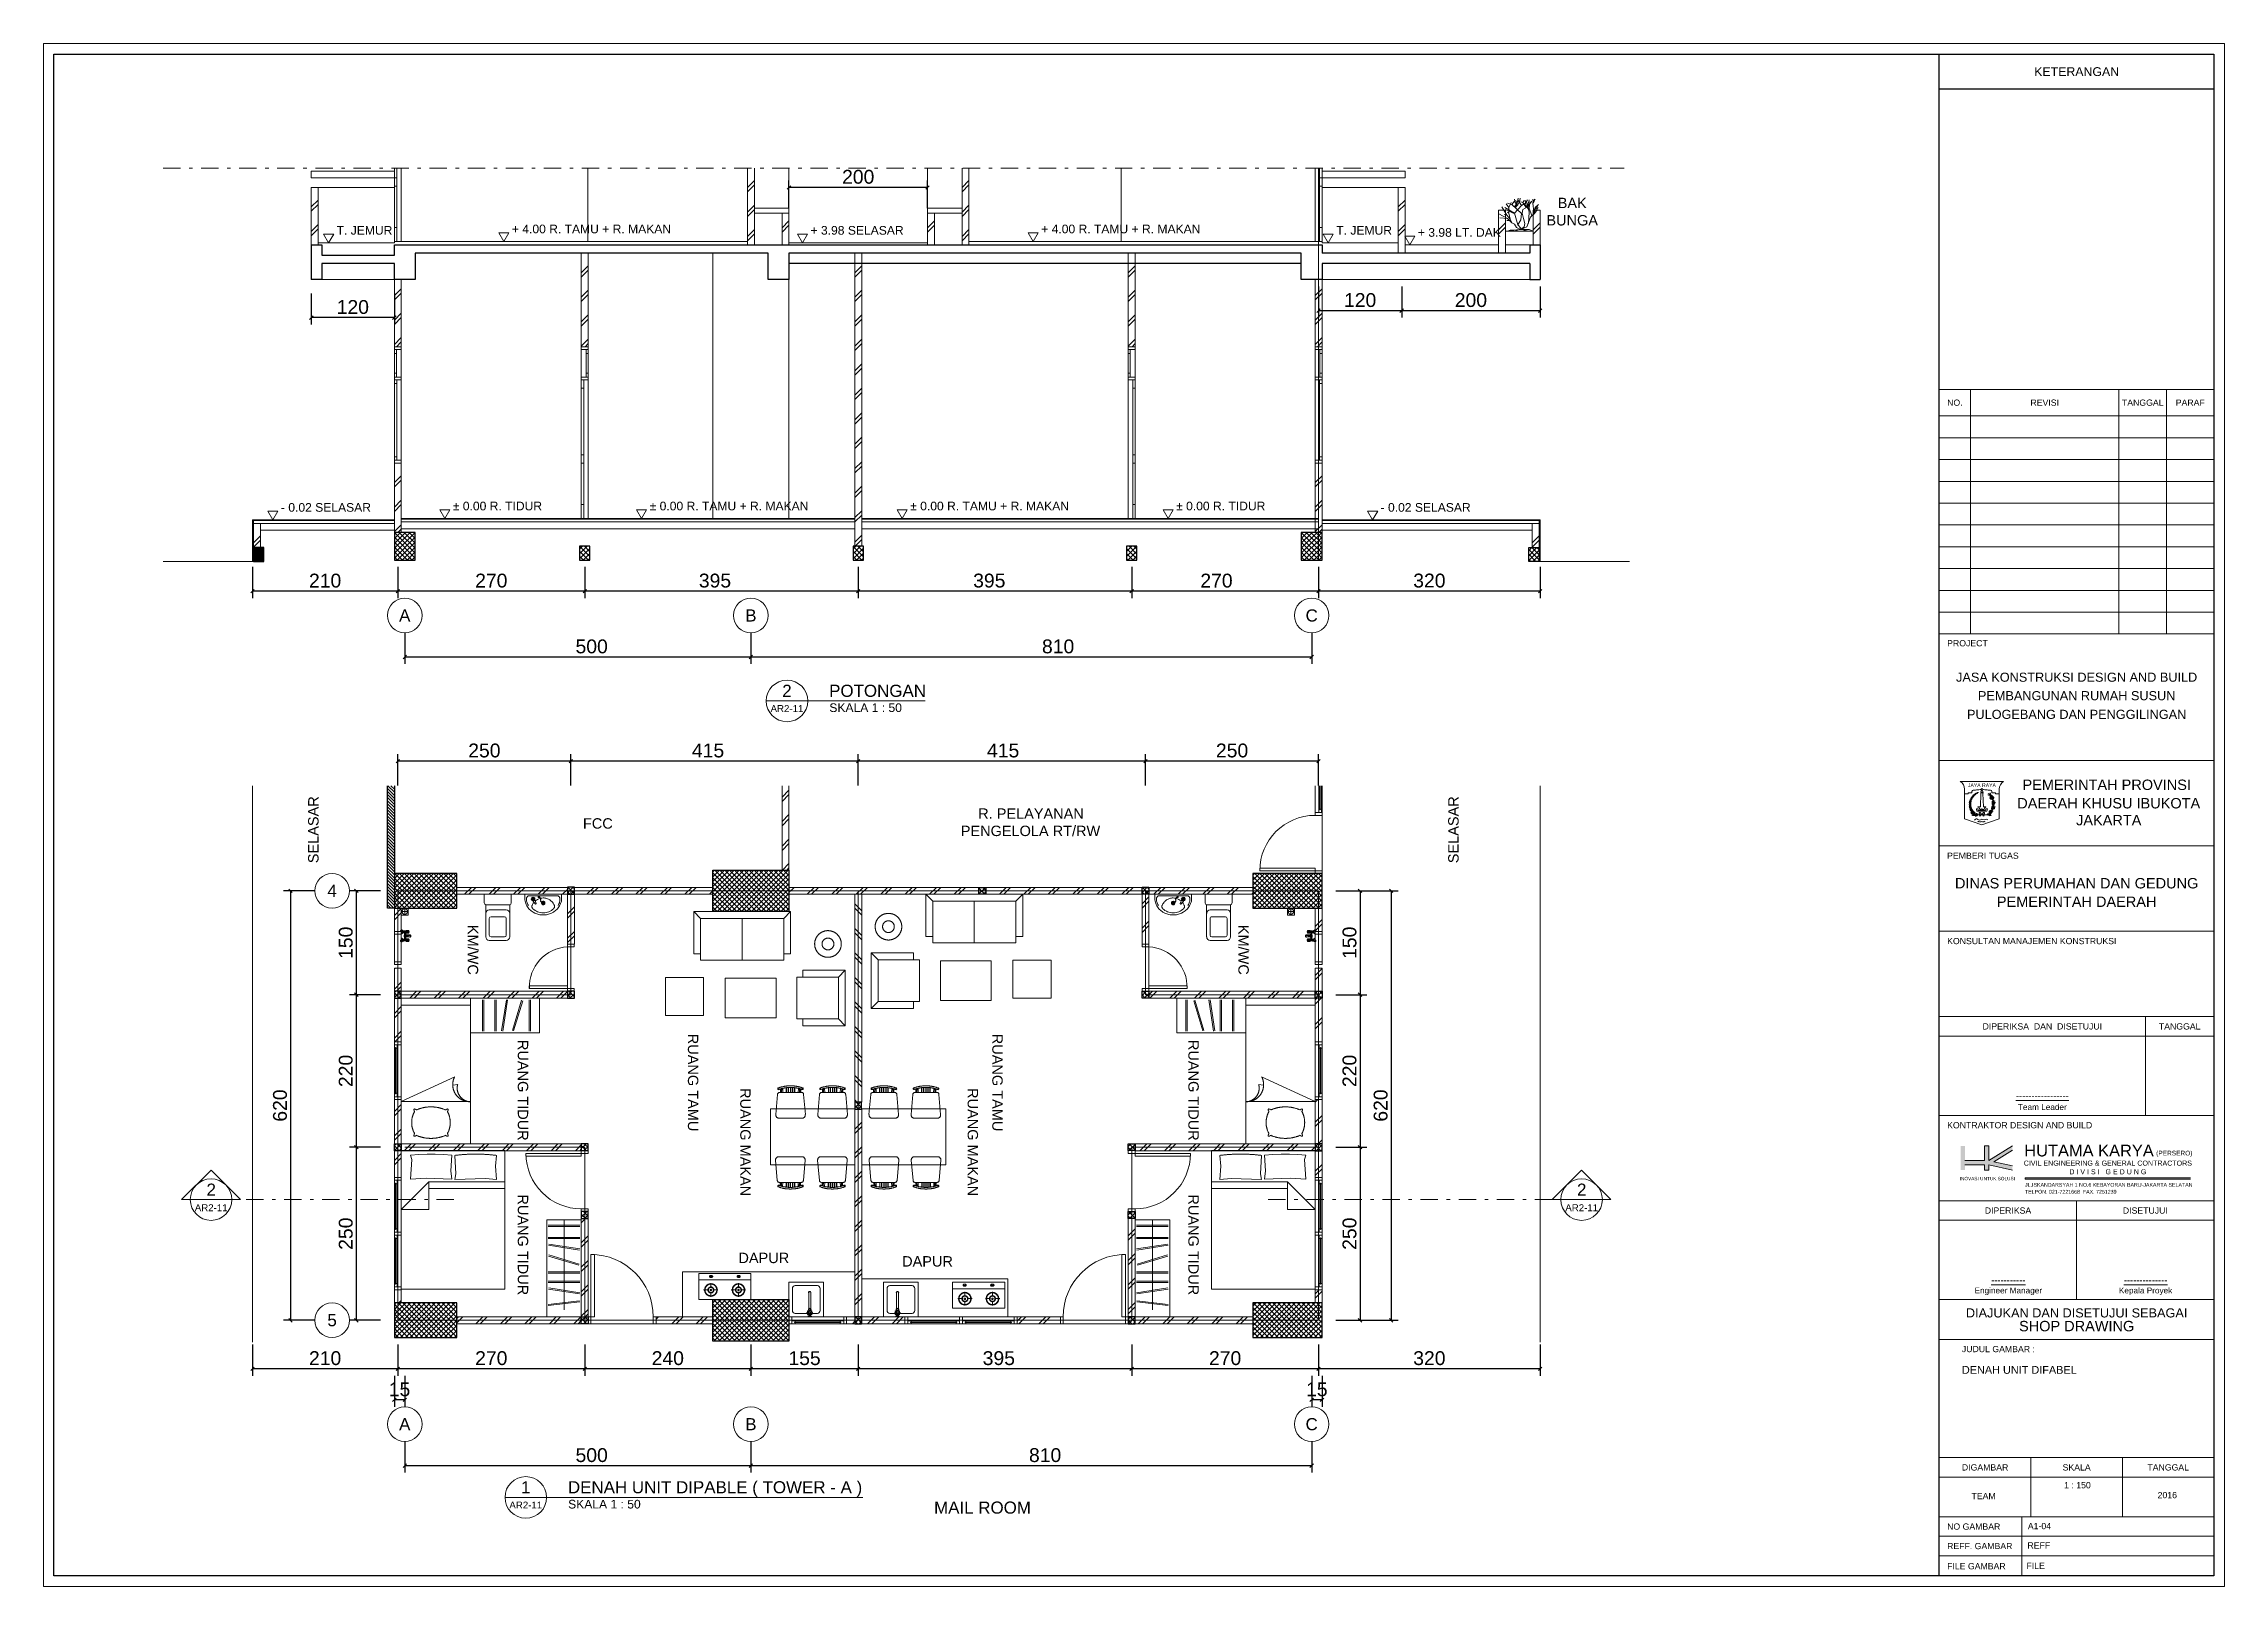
# Model space of a CAD drawing. Header units: millimetres. Extents: x -10 to 1564, y -8 to 383.
# Drawn here: x 52.6 to 115.6, y -8.3 to 36.3 of the extents above; entities that cross this region are included whole.
import ezdxf
from ezdxf.enums import TextEntityAlignment as Align

# ---------------------------------------------------------------- set-up
doc = ezdxf.new("R2010")
doc.units = ezdxf.units.MM
doc.header["$MEASUREMENT"] = 0
doc.linetypes.add('DASHDOT', pattern=[1, 0.5, -0.25, 0, -0.25])
doc.layers.get('0').update_dxf_attribs({"lineweight": 5})
for name, color, linetype, lineweight in [('ars', 11, 'Continuous', 0), ('BLK', 1, 'Continuous', 30), ('FUR', 141, 'Continuous', 15), ('KOL', 1, 'Continuous', 30), ('KOLOM', 4, 'Continuous', 9), ('KOP', 7, 'Continuous', 20), ('KOP GARIS', 1, 'Continuous', 30), ('KUSEN', 6, 'Continuous', 15), ('LAN', 7, 'Continuous', 9), ('not', 7, 'Continuous', 20), ('pohon', 3, 'Continuous', 0), ('SANITAIR', 15, 'Continuous', 9), ('SOL KOLOM', 8, 'Continuous', 0), ('tem', 5, 'Continuous', 20), ('U', 6, 'Continuous', 20)]:
    doc.layers.add(name, color=color, linetype=linetype, lineweight=lineweight)
doc.layers.add('AS', color=1, linetype='Continuous', lineweight=5, plot=False)
doc.styles.add('BARU', font='arial.ttf')
doc.styles.add('BOLD', font='arial.ttf')
doc.styles.add('S', font='SIMPLEX', dxfattribs={"width": 1.1})
doc.styles.get("Standard").update_dxf_attribs({"font": 'arial.ttf'})
doc.dimstyles.new('SK-50', dxfattribs={"dimscale": 0, "dimtxt": 0.4, "dimasz": 0.1, "dimexe": 0.2, "dimexo": 0, "dimgap": 0.1, "dimtad": 1, "dimdec": 0, "dimlfac": 50, "dimzin": 0, "dimdsep": 46, "dimtxsty": 'Standard', "dimblk": 'OBLIQUE', "dimcen": 0.09, "dimclrd": 256, "dimclre": 256, "dimclrt": 256, "dimadec": 0, "dimazin": 0, "dimtfac": 1, "dimtdec": 0, "dimtofl": 0, "dimtmove": 0, "dimatfit": 3, "dimldrblk": 'OBLIQUE', "dimfxl": 0, "dimtolj": 1, "dimtzin": 0, "dimarcsym": 0})
pattern_1 = [(45, (0, 0), (-0.3535534, 0.3535534), []), (45, (0.125, 0), (-0.3535534, 0.3535534), [])]
pattern_2 = [(45, (0.75003, 0), (-0.3535534, 0.3535534), []), (45, (0.87503, 0), (-0.3535534, 0.3535534), [])]
pattern_3 = [(45, (0, 0), (-0.07071068, 0.07071068), []), (135, (0, 0), (-0.07071068, -0.07071068), [])]
pattern_4 = [(45, (0.6, 0), (-0.07071068, 0.07071068), []), (135, (0.6, 0), (-0.07071068, -0.07071068), [])]

msp = doc.modelspace()

# ---------------------------------------------------------------- texts
at = {"layer": 'not'}
for s, width, insert, char_height, attachment_point in [('\\pi0.33835;BAK \\P\\pi0.011746;BUNGA', 1.48379, (95.972, 31.811), 0.3, 1), ('\\pi0.048469;FCC', 0.90731, (68.103, 13.895), 0.3, 1), ('\\pi0.5406;R. PELAYANAN\\P\\pi0.036676;PENGELOLA RT/RW', 4.06503, (79.029, 14.18), 0.3, 1), ('\\pi0.027196;DAPUR', 1.48379, (72.616, 1.35), 0.3, 1), ('DAPUR', 1.48379, (78.839, 1.25), 0.3, 3), ('\\pi0.066766;MAIL ROOM', 2.85833, (78.228, -5.835), 0.35, 1)]:
    msp.add_mtext_dynamic_manual_height_columns(s, width=width, gutter_width=1, heights=[0], dxfattribs=dict(at, insert=insert, char_height=char_height, attachment_point=attachment_point))
at = {"layer": 'not', "char_height": 0.3}
for s, width, insert, attachment_point, rotation in [('\\pi0.47453;SELASAR', 2.85833, (60.212, 12.122), 1, 90), ('\\pi0.47453;SELASAR', 2.85833, (93.147, 12.122), 1, 90), ('\\pi0.025643;KM/WC', 1.44733, (65.124, 10.842), 1, 270), ('\\pi0.025643;KM/WC', 1.44733, (87.081, 10.842), 7, 270), ('\\pi0.17686;RUANG TAMU', 3.10426, (71.483, 7.848), 1, 270), ('\\pi0.17686;RUANG TAMU', 3.10426, (79.972, 7.848), 7, 270), ('\\pi0.11608;RUANG TIDUR', 3.10426, (66.569, 7.61), 1, 270), ('\\pi0.11608;RUANG TIDUR', 3.10426, (85.636, 7.61), 7, 270), ('\\pi0.025628;RUANG MAKAN', 3.10426, (72.995, 6.128), 1, 270), ('\\pi0.025628;RUANG MAKAN', 3.10426, (79.26, 6.128), 7, 270), ('\\pi0.11608;RUANG TIDUR', 3.10426, (66.569, 3.149), 1, 270), ('\\pi0.11608;RUANG TIDUR', 3.10426, (85.636, 3.149), 7, 270)]:
    msp.add_mtext_dynamic_manual_height_columns(s, width=width, gutter_width=1, heights=[0], dxfattribs=dict(at, insert=insert, attachment_point=attachment_point, rotation=rotation))

# ---------------------------------------------------------------- blocks, each defined once
blk = doc.blocks.new('K 10.10')
at = {"layer": 'ars'}
h = blk.add_hatch(dxfattribs=at)
h.set_pattern_fill('_USER', color=256, scale=0.05, angle=45, double=1, pattern_type=0)
h.set_pattern_definition([(45, (1560.78834, 1375.80689), (-0.03535534, 0.03535534), []), (135, (1560.78834, 1375.80689), (-0.03535534, -0.03535534), [])])
h.paths.add_polyline_path([(1560.538, 1380.407), (1560.638, 1380.407), (1560.638, 1380.507), (1560.538, 1380.507)])
at = {"layer": 'KOL'}
blk.add_lwpolyline([(1560.538, 1380.407), (1560.638, 1380.407), (1560.638, 1380.507), (1560.538, 1380.507)], close=True, dxfattribs=at)
blk = doc.blocks.new('P.80')
at = {"layer": 'KUSEN'}
for points in [[(-69.809, -74.837), (-69.769, -74.837), (-69.769, -74.037), (-69.809, -74.037)], [(-70.609, -74.937), (-70.569, -74.937), (-70.569, -74.837), (-70.609, -74.837)], [(-69.769, -74.937), (-69.729, -74.937), (-69.729, -74.837), (-69.769, -74.837)]]:
    blk.add_lwpolyline(points, close=True, dxfattribs=at)
blk.add_arc((-69.769, -74.837), 0.8, 90, 180, dxfattribs=at)
blk = doc.blocks.new('SWC1')
for p, q in [((-0.122, 0.665), (0.122, 0.665)), ((-0.172, 0.15), (-0.172, 0.615)), ((-0.122, 0.35), (-0.122, 0.59)), ((-0.097, 0.615), (0.098, 0.615)), ((-0.097, 0.325), (0.098, 0.325)), ((0.122, 0.35), (0.122, 0.59)), ((0.173, 0.15), (0.173, 0.615)), ((-0.195, 0), (-0.195, 0.125)), ((-0.195, 0), (0.195, 0)), ((-0.17, 0.15), (0.17, 0.15)), ((-0.122, 0.225), (0.122, 0.225)), ((0.195, 0), (0.195, 0.125))]:
    blk.add_line(p, q)
for centre, radius, start, end in [((-0.122, 0.615), 0.05, 90, 180), ((0.122, 0.615), 0.05, 0, 90), ((-0.097, 0.59), 0.025, 90, 180), ((-0.097, 0.35), 0.025, 180, 270), ((0.098, 0.59), 0.025, 0, 90), ((0.098, 0.35), 0.025, 270, 0), ((-0.17, 0.125), 0.025, 90, 180), ((-0.122, 0.275), 0.05, 180, 270), ((0.122, 0.275), 0.05, 270, 0), ((0.17, 0.125), 0.025, 0, 90)]:
    blk.add_arc(centre, radius, start, end)
blk = doc.blocks.new('BED1')
at = {"layer": 'FUR', "linetype": 'Continuous'}
for points in [[(1.998, 0), (1.998, 1.498), (0, 1.498), (0, 0), (1.998, 0)], [(1.548, 1.099), (1.149, 1.099), (1.149, 1.498), (1.548, 1.099)], [(1.935, 1.366), (1.944, 1.246), (1.947, 1.126), (1.947, 1.006), (1.944, 0.886), (1.935, 0.766), (1.707, 0.781), (1.586, 0.766), (1.602, 1.14), (1.586, 1.366), (1.872, 1.343), (1.935, 1.366)], [(1.449, 1.099), (1.449, 0)], [(1.548, 1.099), (1.548, 0)], [(1.93, 0.123), (1.772, 0.138), (1.58, 0.123), (1.598, 0.283), (1.58, 0.723), (1.663, 0.709), (1.93, 0.723)], [(1.93, 0.123), (1.931, 0.133), (1.932, 0.143), (1.933, 0.151), (1.935, 0.161), (1.935, 0.171), (1.936, 0.18), (1.937, 0.189), (1.938, 0.199), (1.938, 0.208), (1.939, 0.218), (1.941, 0.226), (1.941, 0.236), (1.942, 0.246), (1.942, 0.254), (1.943, 0.264), (1.943, 0.274), (1.944, 0.283), (1.944, 0.292), (1.946, 0.301), (1.946, 0.311), (1.946, 0.321), (1.947, 0.329), (1.947, 0.339), (1.947, 0.349), (1.947, 0.358), (1.948, 0.367), (1.948, 0.377), (1.948, 0.386), (1.948, 0.396), (1.948, 0.404), (1.948, 0.414), (1.948, 0.424), (1.948, 0.433), (1.948, 0.442), (1.948, 0.452), (1.948, 0.461), (1.948, 0.471), (1.948, 0.479), (1.947, 0.489), (1.947, 0.499), (1.947, 0.508), (1.947, 0.517), (1.946, 0.527), (1.946, 0.536), (1.946, 0.546), (1.944, 0.554), (1.944, 0.564), (1.943, 0.574), (1.943, 0.584), (1.942, 0.592), (1.942, 0.602), (1.941, 0.611), (1.941, 0.62), (1.939, 0.63), (1.938, 0.639), (1.938, 0.649), (1.937, 0.657), (1.936, 0.667), (1.935, 0.677), (1.935, 0.686), (1.933, 0.695), (1.932, 0.705), (1.931, 0.714), (1.93, 0.723)]]:
    blk.add_lwpolyline(points, dxfattribs=at)
blk = doc.blocks.new('LEMARI1')
at = {"layer": 'FUR'}
for points in [[(0.7, 0.499), (-0.7, 0.499)], [(-0.7, 0), (0.7, 0), (0.7, 0.499), (-0.7, 0.499), (-0.7, 0)], [(-0.539, 0.476), (-0.485, 0.023)], [(-0.469, 0.025), (-0.521, 0.477)], [(-0.3, 0.475), (-0.37, 0.024)], [(-0.352, 0.022), (-0.282, 0.471)], [(-0.203, 0.477), (-0.203, 0.022)], [(-0.185, 0.022), (-0.185, 0.477)], [(-0.068, 0.477), (-0.068, 0.022)], [(-0.05, 0.022), (-0.05, 0.477)], [(0.176, 0.472), (0.044, 0.036)], [(0.061, 0.031), (0.194, 0.467)], [(0.332, 0.475), (0.263, 0.024)], [(0.28, 0.022), (0.35, 0.471)], [(0.429, 0.477), (0.429, 0.022)], [(0.447, 0.022), (0.447, 0.477)], [(0.605, 0.477), (0.605, 0.022)], [(0.623, 0.022), (0.623, 0.477)], [(0.7, 0.249), (-0.599, 0.249)]]:
    blk.add_lwpolyline(points, dxfattribs=at)
blk = doc.blocks.new('MEJA MAKAN')
at = {"layer": 'FUR'}
for points in [[(-0.719, 1.111), (-0.721, 1.105), (-0.723, 1.099), (-0.726, 1.094), (-0.727, 1.088), (-0.729, 1.084), (-0.731, 1.077), (-0.732, 1.073), (-0.734, 1.067), (-0.735, 1.061), (-0.737, 1.056), (-0.739, 1.05), (-0.74, 1.044), (-0.742, 1.039), (-0.743, 1.033), (-0.744, 1.027), (-0.745, 1.022), (-0.745, 1.016), (-0.746, 1.01), (-0.748, 1.005), (-0.749, 0.999), (-0.749, 0.993), (-0.75, 0.987), (-0.75, 0.982), (-0.751, 0.976), (-0.751, 0.97), (-0.752, 0.964), (-0.752, 0.959), (-0.752, 0.953), (-0.752, 0.947), (-0.754, 0.941), (-0.754, 0.936), (-0.754, 0.93), (-0.754, 0.924), (-0.754, 0.918), (-0.752, 0.913), (-0.752, 0.907), (-0.752, 0.901), (-0.752, 0.895), (-0.751, 0.89), (-0.751, 0.884), (-0.75, 0.878), (-0.75, 0.872), (-0.749, 0.867), (-0.749, 0.861), (-0.748, 0.855), (-0.746, 0.849), (-0.745, 0.844), (-0.745, 0.838), (-0.744, 0.832), (-0.743, 0.827), (-0.742, 0.821), (-0.74, 0.815), (-0.739, 0.81), (-0.737, 0.804), (-0.735, 0.798), (-0.734, 0.793), (-0.732, 0.787), (-0.731, 0.781), (-0.729, 0.776), (-0.727, 0.77), (-0.726, 0.765), (-0.723, 0.759), (-0.721, 0.754), (-0.719, 0.748)], [(-0.697, 1.102), (-0.699, 1.097), (-0.702, 1.092), (-0.703, 1.087), (-0.705, 1.081), (-0.706, 1.076), (-0.709, 1.07), (-0.71, 1.065), (-0.711, 1.061), (-0.712, 1.054), (-0.715, 1.05), (-0.716, 1.044), (-0.717, 1.039), (-0.719, 1.033), (-0.72, 1.028), (-0.721, 1.023), (-0.722, 1.017), (-0.722, 1.012), (-0.723, 1.006), (-0.725, 1.001), (-0.725, 0.995), (-0.726, 0.99), (-0.727, 0.984), (-0.727, 0.979), (-0.728, 0.973), (-0.728, 0.969), (-0.728, 0.962), (-0.729, 0.956), (-0.729, 0.952), (-0.729, 0.946), (-0.729, 0.941), (-0.729, 0.935), (-0.729, 0.93), (-0.729, 0.924), (-0.729, 0.919), (-0.729, 0.913), (-0.729, 0.908), (-0.729, 0.902), (-0.728, 0.897), (-0.728, 0.891), (-0.728, 0.886), (-0.727, 0.88), (-0.727, 0.875), (-0.726, 0.869), (-0.725, 0.864), (-0.725, 0.858), (-0.723, 0.854), (-0.722, 0.847), (-0.722, 0.843), (-0.721, 0.837), (-0.72, 0.832), (-0.719, 0.826), (-0.717, 0.821), (-0.716, 0.815), (-0.715, 0.81), (-0.712, 0.804), (-0.711, 0.799), (-0.71, 0.794), (-0.708, 0.788), (-0.706, 0.783), (-0.705, 0.777), (-0.703, 0.772), (-0.702, 0.768), (-0.699, 0.762), (-0.697, 0.757)], [(-0.729, 0.962), (-0.657, 0.962)], [(-0.729, 0.958), (-0.657, 0.958)], [(-0.726, 0.992), (-0.657, 0.992)], [(-0.726, 0.985), (-0.657, 0.985)], [(-0.722, 1.105), (-0.699, 1.097)], [(-0.697, 1.102), (-0.698, 1.105), (-0.7, 1.108), (-0.703, 1.11), (-0.705, 1.113), (-0.709, 1.113), (-0.712, 1.113), (-0.716, 1.113), (-0.719, 1.11)], [(-0.657, 1.04), (-0.716, 1.042)], [(-0.657, 1.059), (-0.714, 1.056)], [(-0.708, 1.075), (-0.657, 1.075)], [(-0.708, 1.071), (-0.657, 1.071)], [(-0.63, 1.119), (-0.636, 1.117), (-0.641, 1.115), (-0.645, 1.113), (-0.65, 1.109), (-0.652, 1.105), (-0.654, 1.1), (-0.656, 1.096), (-0.657, 1.09)], [(-0.657, 1.09), (-0.657, 0.77)], [(-0.337, 1.143), (-0.63, 1.119)], [(0.403, 1.217), (-0.403, 1.217)], [(-0.403, 1.217), (-0.403, 0)], [(-0.286, 1.096), (-0.286, 1.1), (-0.288, 1.105), (-0.289, 1.11), (-0.29, 1.115), (-0.292, 1.12), (-0.295, 1.123), (-0.298, 1.127), (-0.301, 1.131), (-0.306, 1.134), (-0.309, 1.137), (-0.314, 1.139), (-0.318, 1.142), (-0.323, 1.143), (-0.327, 1.143), (-0.332, 1.144), (-0.337, 1.143)], [(-0.286, 1.096), (-0.286, 0.764)], [(0.321, 1.14), (0.317, 1.14), (0.312, 1.14), (0.307, 1.139), (0.302, 1.138), (0.297, 1.137), (0.294, 1.134), (0.289, 1.132), (0.285, 1.128), (0.281, 1.125), (0.279, 1.121), (0.277, 1.117), (0.274, 1.113), (0.272, 1.108), (0.271, 1.103), (0.271, 1.098), (0.271, 1.093)], [(0.271, 0.762), (0.271, 1.093)], [(0.321, 1.14), (0.614, 1.115)], [(0.403, 0), (0.403, 1.217)], [(0.641, 1.087), (0.64, 1.093), (0.639, 1.098), (0.636, 1.103), (0.633, 1.107), (0.629, 1.11), (0.625, 1.113), (0.62, 1.115), (0.614, 1.115)], [(0.641, 0.768), (0.641, 1.087)], [(0.691, 1.073), (0.641, 1.073)], [(0.693, 1.068), (0.641, 1.068)], [(0.641, 1.057), (0.697, 1.054)], [(0.641, 1.038), (0.7, 1.041)], [(0.71, 0.989), (0.641, 0.989)], [(0.71, 0.985), (0.641, 0.985)], [(0.712, 0.96), (0.641, 0.96)], [(0.712, 0.956), (0.641, 0.956)], [(0.704, 1.11), (0.702, 1.111), (0.698, 1.113), (0.694, 1.113), (0.691, 1.113), (0.687, 1.11), (0.685, 1.108), (0.682, 1.104), (0.681, 1.1)], [(0.682, 0.755), (0.685, 0.76), (0.686, 0.765), (0.688, 0.771), (0.689, 0.776), (0.692, 0.781), (0.693, 0.787), (0.694, 0.792), (0.697, 0.798), (0.698, 0.803), (0.699, 0.808), (0.7, 0.814), (0.702, 0.818), (0.703, 0.824), (0.704, 0.829), (0.705, 0.835), (0.706, 0.84), (0.708, 0.846), (0.709, 0.851), (0.709, 0.857), (0.71, 0.862), (0.711, 0.868), (0.711, 0.873), (0.712, 0.879), (0.712, 0.884), (0.714, 0.89), (0.714, 0.895), (0.714, 0.901), (0.714, 0.906), (0.715, 0.912), (0.715, 0.916), (0.715, 0.923), (0.715, 0.927), (0.715, 0.933), (0.715, 0.938), (0.715, 0.944), (0.714, 0.95), (0.714, 0.955), (0.714, 0.961), (0.714, 0.966), (0.712, 0.972), (0.712, 0.977), (0.711, 0.983), (0.711, 0.988), (0.71, 0.994), (0.709, 0.999), (0.709, 1.005), (0.708, 1.01), (0.706, 1.016), (0.705, 1.021), (0.704, 1.027), (0.703, 1.031), (0.702, 1.038), (0.7, 1.042), (0.699, 1.047), (0.698, 1.053), (0.697, 1.058), (0.694, 1.064), (0.693, 1.069), (0.692, 1.074), (0.689, 1.08), (0.688, 1.085), (0.686, 1.09), (0.685, 1.096), (0.682, 1.1)], [(0.705, 1.104), (0.683, 1.097)], [(0.704, 0.747), (0.706, 0.752), (0.708, 0.758), (0.71, 0.763), (0.712, 0.769), (0.714, 0.774), (0.716, 0.78), (0.717, 0.786), (0.719, 0.791), (0.721, 0.797), (0.722, 0.801), (0.723, 0.808), (0.725, 0.814), (0.726, 0.818), (0.727, 0.824), (0.728, 0.831), (0.729, 0.837), (0.731, 0.841), (0.732, 0.847), (0.733, 0.854), (0.733, 0.858), (0.734, 0.864), (0.734, 0.87), (0.735, 0.877), (0.735, 0.881), (0.737, 0.887), (0.737, 0.893), (0.738, 0.9), (0.738, 0.904), (0.738, 0.91), (0.738, 0.916), (0.738, 0.923), (0.738, 0.927), (0.738, 0.933), (0.738, 0.939), (0.738, 0.946), (0.738, 0.95), (0.738, 0.956), (0.737, 0.962), (0.737, 0.969), (0.735, 0.973), (0.735, 0.979), (0.734, 0.985), (0.734, 0.992), (0.733, 0.996), (0.733, 1.002), (0.732, 1.008), (0.731, 1.015), (0.729, 1.019), (0.728, 1.025), (0.727, 1.031), (0.726, 1.036), (0.725, 1.042), (0.723, 1.048), (0.722, 1.053), (0.721, 1.059), (0.719, 1.065), (0.717, 1.07), (0.716, 1.076), (0.714, 1.081), (0.712, 1.087), (0.71, 1.093), (0.708, 1.098), (0.706, 1.104), (0.704, 1.109)], [(-0.729, 0.932), (-0.657, 0.932)], [(-0.729, 0.926), (-0.657, 0.926)], [(-0.729, 0.901), (-0.657, 0.901)], [(-0.729, 0.896), (-0.657, 0.896)], [(-0.726, 0.872), (-0.657, 0.872)], [(-0.726, 0.867), (-0.657, 0.867)], [(-0.721, 0.752), (-0.699, 0.76)], [(-0.72, 0.748), (-0.716, 0.746), (-0.712, 0.745), (-0.709, 0.745), (-0.705, 0.746), (-0.702, 0.747), (-0.699, 0.749), (-0.698, 0.753), (-0.697, 0.757)], [(-0.657, 0.818), (-0.716, 0.815)], [(-0.657, 0.799), (-0.712, 0.801)], [(-0.709, 0.789), (-0.657, 0.789)], [(-0.708, 0.783), (-0.657, 0.783)], [(-0.657, 0.77), (-0.656, 0.765), (-0.654, 0.759), (-0.652, 0.755), (-0.65, 0.751), (-0.645, 0.747), (-0.641, 0.745), (-0.636, 0.743), (-0.63, 0.742)], [(-0.337, 0.715), (-0.63, 0.742)], [(-0.337, 0.717), (-0.332, 0.717), (-0.327, 0.717), (-0.323, 0.718), (-0.318, 0.719), (-0.314, 0.72), (-0.309, 0.723), (-0.306, 0.726), (-0.301, 0.729), (-0.298, 0.732), (-0.295, 0.736), (-0.292, 0.741), (-0.29, 0.745), (-0.289, 0.749), (-0.288, 0.754), (-0.286, 0.759), (-0.286, 0.764)], [(0.271, 0.762), (0.271, 0.757), (0.271, 0.752), (0.272, 0.747), (0.274, 0.742), (0.277, 0.737), (0.279, 0.734), (0.281, 0.73), (0.285, 0.726), (0.289, 0.723), (0.294, 0.72), (0.297, 0.718), (0.302, 0.717), (0.307, 0.715), (0.312, 0.714), (0.317, 0.714), (0.321, 0.714)], [(0.321, 0.713), (0.614, 0.738)], [(0.614, 0.74), (0.62, 0.74), (0.625, 0.742), (0.629, 0.745), (0.633, 0.748), (0.636, 0.752), (0.639, 0.757), (0.64, 0.762), (0.641, 0.768)], [(0.714, 0.93), (0.641, 0.93)], [(0.714, 0.925), (0.641, 0.925)], [(0.712, 0.898), (0.641, 0.898)], [(0.712, 0.895), (0.641, 0.895)], [(0.71, 0.87), (0.641, 0.87)], [(0.71, 0.866), (0.641, 0.866)], [(0.641, 0.817), (0.7, 0.814)], [(0.641, 0.798), (0.697, 0.801)], [(0.692, 0.786), (0.641, 0.786)], [(0.691, 0.781), (0.641, 0.781)], [(0.682, 0.755), (0.683, 0.752), (0.685, 0.749), (0.688, 0.747), (0.691, 0.746), (0.694, 0.745), (0.698, 0.745), (0.7, 0.746), (0.704, 0.747)], [(0.706, 0.752), (0.683, 0.76)], [(-0.719, 0.504), (-0.721, 0.498), (-0.723, 0.493), (-0.726, 0.487), (-0.727, 0.482), (-0.729, 0.476), (-0.731, 0.47), (-0.732, 0.465), (-0.734, 0.459), (-0.735, 0.454), (-0.737, 0.448), (-0.739, 0.442), (-0.74, 0.437), (-0.742, 0.431), (-0.743, 0.425), (-0.744, 0.42), (-0.745, 0.414), (-0.745, 0.408), (-0.746, 0.402), (-0.748, 0.397), (-0.749, 0.391), (-0.749, 0.385), (-0.75, 0.38), (-0.75, 0.374), (-0.751, 0.368), (-0.751, 0.362), (-0.752, 0.357), (-0.752, 0.351), (-0.752, 0.345), (-0.752, 0.339), (-0.754, 0.334), (-0.754, 0.328), (-0.754, 0.322), (-0.754, 0.316), (-0.754, 0.31), (-0.752, 0.305), (-0.752, 0.299), (-0.752, 0.293), (-0.752, 0.287), (-0.751, 0.282), (-0.751, 0.276), (-0.75, 0.27), (-0.75, 0.264), (-0.749, 0.259), (-0.749, 0.253), (-0.748, 0.247), (-0.746, 0.242), (-0.745, 0.236), (-0.745, 0.23), (-0.744, 0.224), (-0.743, 0.219), (-0.742, 0.213), (-0.74, 0.207), (-0.739, 0.202), (-0.737, 0.196), (-0.735, 0.19), (-0.734, 0.185), (-0.732, 0.179), (-0.731, 0.174), (-0.729, 0.168), (-0.727, 0.162), (-0.726, 0.157), (-0.723, 0.151), (-0.721, 0.146), (-0.719, 0.14)], [(-0.697, 0.495), (-0.699, 0.489), (-0.702, 0.484), (-0.703, 0.479), (-0.705, 0.473), (-0.706, 0.469), (-0.709, 0.464), (-0.71, 0.458), (-0.711, 0.453), (-0.712, 0.447), (-0.715, 0.442), (-0.716, 0.437), (-0.717, 0.431), (-0.719, 0.426), (-0.72, 0.42), (-0.721, 0.415), (-0.722, 0.409), (-0.722, 0.404), (-0.723, 0.398), (-0.725, 0.393), (-0.725, 0.387), (-0.726, 0.383), (-0.727, 0.377), (-0.727, 0.372), (-0.728, 0.366), (-0.728, 0.361), (-0.728, 0.355), (-0.729, 0.35), (-0.729, 0.344), (-0.729, 0.339), (-0.729, 0.333), (-0.729, 0.328), (-0.729, 0.322), (-0.729, 0.316), (-0.729, 0.311), (-0.729, 0.305), (-0.729, 0.3), (-0.729, 0.294), (-0.728, 0.289), (-0.728, 0.283), (-0.728, 0.278), (-0.727, 0.272), (-0.727, 0.268), (-0.726, 0.262), (-0.725, 0.257), (-0.725, 0.251), (-0.723, 0.246), (-0.722, 0.24), (-0.722, 0.235), (-0.721, 0.229), (-0.72, 0.224), (-0.719, 0.218), (-0.717, 0.213), (-0.716, 0.207), (-0.715, 0.202), (-0.712, 0.197), (-0.711, 0.191), (-0.71, 0.186), (-0.708, 0.18), (-0.706, 0.176), (-0.705, 0.171), (-0.703, 0.165), (-0.702, 0.16), (-0.699, 0.155), (-0.697, 0.149)], [(-0.729, 0.355), (-0.657, 0.355)], [(-0.729, 0.35), (-0.657, 0.35)], [(-0.729, 0.324), (-0.657, 0.324)], [(-0.729, 0.318), (-0.657, 0.318)], [(-0.726, 0.384), (-0.657, 0.384)], [(-0.726, 0.379), (-0.657, 0.379)], [(-0.722, 0.498), (-0.699, 0.489)], [(-0.697, 0.495), (-0.698, 0.498), (-0.7, 0.501), (-0.703, 0.502), (-0.705, 0.505), (-0.709, 0.505), (-0.712, 0.505), (-0.716, 0.505), (-0.719, 0.504)], [(-0.657, 0.432), (-0.716, 0.435)], [(-0.657, 0.452), (-0.714, 0.448)], [(-0.708, 0.469), (-0.657, 0.469)], [(-0.708, 0.464), (-0.657, 0.464)], [(-0.63, 0.511), (-0.636, 0.51), (-0.641, 0.507), (-0.645, 0.505), (-0.65, 0.501), (-0.652, 0.498), (-0.654, 0.493), (-0.656, 0.488), (-0.657, 0.482)], [(-0.657, 0.482), (-0.657, 0.162)], [(-0.337, 0.536), (-0.63, 0.511)], [(-0.286, 0.489), (-0.286, 0.494), (-0.288, 0.499), (-0.289, 0.504), (-0.29, 0.507), (-0.292, 0.512), (-0.295, 0.516), (-0.298, 0.521), (-0.301, 0.523), (-0.306, 0.527), (-0.309, 0.529), (-0.314, 0.531), (-0.318, 0.534), (-0.323, 0.535), (-0.327, 0.535), (-0.332, 0.536), (-0.337, 0.536)], [(-0.286, 0.488), (-0.286, 0.156)], [(0.321, 0.533), (0.317, 0.534), (0.312, 0.533), (0.307, 0.533), (0.302, 0.531), (0.297, 0.529), (0.294, 0.527), (0.289, 0.524), (0.285, 0.521), (0.281, 0.517), (0.279, 0.513), (0.277, 0.51), (0.274, 0.505), (0.272, 0.5), (0.271, 0.495), (0.271, 0.49), (0.271, 0.485)], [(0.271, 0.154), (0.271, 0.485)], [(0.321, 0.534), (0.614, 0.507)], [(0.641, 0.479), (0.64, 0.485), (0.639, 0.49), (0.636, 0.495), (0.633, 0.499), (0.629, 0.502), (0.625, 0.505), (0.62, 0.507), (0.614, 0.508)], [(0.641, 0.16), (0.641, 0.479)], [(0.691, 0.465), (0.641, 0.465)], [(0.693, 0.46), (0.641, 0.46)], [(0.641, 0.449), (0.697, 0.447)], [(0.641, 0.431), (0.7, 0.435)], [(0.71, 0.381), (0.641, 0.381)], [(0.71, 0.378), (0.641, 0.378)], [(0.712, 0.354), (0.641, 0.354)], [(0.712, 0.349), (0.641, 0.349)], [(0.714, 0.322), (0.641, 0.322)], [(0.714, 0.317), (0.641, 0.317)], [(0.704, 0.502), (0.702, 0.504), (0.698, 0.505), (0.694, 0.506), (0.691, 0.505), (0.687, 0.502), (0.685, 0.5), (0.682, 0.496), (0.681, 0.493)], [(0.682, 0.148), (0.685, 0.153), (0.686, 0.159), (0.688, 0.163), (0.689, 0.168), (0.692, 0.174), (0.693, 0.179), (0.694, 0.184), (0.697, 0.19), (0.698, 0.195), (0.699, 0.201), (0.7, 0.206), (0.702, 0.211), (0.703, 0.217), (0.704, 0.222), (0.705, 0.228), (0.706, 0.232), (0.708, 0.238), (0.709, 0.243), (0.709, 0.249), (0.71, 0.254), (0.711, 0.26), (0.711, 0.265), (0.712, 0.271), (0.712, 0.276), (0.714, 0.282), (0.714, 0.287), (0.714, 0.293), (0.714, 0.298), (0.715, 0.304), (0.715, 0.309), (0.715, 0.315), (0.715, 0.321), (0.715, 0.326), (0.715, 0.332), (0.715, 0.337), (0.714, 0.343), (0.714, 0.347), (0.714, 0.354), (0.714, 0.358), (0.712, 0.364), (0.712, 0.369), (0.711, 0.375), (0.711, 0.38), (0.71, 0.386), (0.709, 0.391), (0.709, 0.397), (0.708, 0.402), (0.706, 0.408), (0.705, 0.413), (0.704, 0.419), (0.703, 0.424), (0.702, 0.43), (0.7, 0.435), (0.699, 0.441), (0.698, 0.446), (0.697, 0.45), (0.694, 0.456), (0.693, 0.461), (0.692, 0.467), (0.689, 0.472), (0.688, 0.477), (0.686, 0.483), (0.685, 0.488), (0.682, 0.493)], [(0.705, 0.496), (0.683, 0.489)], [(0.704, 0.139), (0.706, 0.144), (0.708, 0.15), (0.71, 0.155), (0.712, 0.161), (0.714, 0.167), (0.716, 0.172), (0.717, 0.178), (0.719, 0.183), (0.721, 0.189), (0.722, 0.195), (0.723, 0.2), (0.725, 0.206), (0.726, 0.212), (0.727, 0.217), (0.728, 0.223), (0.729, 0.229), (0.731, 0.234), (0.732, 0.24), (0.733, 0.246), (0.733, 0.252), (0.734, 0.257), (0.734, 0.263), (0.735, 0.269), (0.735, 0.275), (0.737, 0.28), (0.737, 0.286), (0.738, 0.292), (0.738, 0.298), (0.738, 0.303), (0.738, 0.309), (0.738, 0.315), (0.738, 0.321), (0.738, 0.326), (0.738, 0.332), (0.738, 0.338), (0.738, 0.344), (0.738, 0.349), (0.737, 0.355), (0.737, 0.361), (0.735, 0.367), (0.735, 0.372), (0.734, 0.378), (0.734, 0.384), (0.733, 0.39), (0.733, 0.395), (0.732, 0.401), (0.731, 0.407), (0.729, 0.412), (0.728, 0.418), (0.727, 0.424), (0.726, 0.429), (0.725, 0.435), (0.723, 0.441), (0.722, 0.446), (0.721, 0.452), (0.719, 0.458), (0.717, 0.462), (0.716, 0.469), (0.714, 0.475), (0.712, 0.479), (0.71, 0.485), (0.708, 0.49), (0.706, 0.496), (0.704, 0.501)], [(-0.729, 0.293), (-0.657, 0.293)], [(-0.729, 0.288), (-0.657, 0.288)], [(-0.726, 0.264), (-0.657, 0.264)], [(-0.726, 0.26), (-0.657, 0.26)], [(-0.721, 0.144), (-0.699, 0.153)], [(-0.72, 0.14), (-0.716, 0.138), (-0.712, 0.137), (-0.709, 0.137), (-0.705, 0.138), (-0.702, 0.139), (-0.699, 0.142), (-0.698, 0.145), (-0.697, 0.149)], [(-0.657, 0.211), (-0.716, 0.207)], [(-0.657, 0.191), (-0.712, 0.195)], [(-0.709, 0.182), (-0.657, 0.182)], [(-0.708, 0.177), (-0.657, 0.177)], [(-0.657, 0.162), (-0.656, 0.157), (-0.654, 0.153), (-0.652, 0.148), (-0.65, 0.143), (-0.645, 0.14), (-0.641, 0.137), (-0.636, 0.136), (-0.63, 0.134)], [(-0.337, 0.109), (-0.63, 0.134)], [(-0.403, 0), (0.403, 0)], [(-0.337, 0.109), (-0.332, 0.109), (-0.327, 0.109), (-0.323, 0.11), (-0.318, 0.111), (-0.314, 0.114), (-0.309, 0.115), (-0.306, 0.119), (-0.301, 0.121), (-0.298, 0.125), (-0.295, 0.128), (-0.292, 0.133), (-0.29, 0.137), (-0.289, 0.142), (-0.288, 0.146), (-0.286, 0.151), (-0.286, 0.156)], [(0.271, 0.154), (0.271, 0.149), (0.271, 0.144), (0.272, 0.139), (0.274, 0.134), (0.277, 0.131), (0.279, 0.126), (0.281, 0.122), (0.285, 0.119), (0.289, 0.116), (0.294, 0.113), (0.297, 0.11), (0.302, 0.109), (0.307, 0.108), (0.312, 0.107), (0.317, 0.107), (0.321, 0.107)], [(0.321, 0.105), (0.614, 0.131)], [(0.614, 0.132), (0.62, 0.133), (0.625, 0.134), (0.629, 0.137), (0.633, 0.14), (0.636, 0.145), (0.639, 0.149), (0.64, 0.155), (0.641, 0.16)], [(0.712, 0.291), (0.641, 0.291)], [(0.712, 0.287), (0.641, 0.287)], [(0.71, 0.263), (0.641, 0.263)], [(0.71, 0.258), (0.641, 0.258)], [(0.641, 0.209), (0.7, 0.207)], [(0.641, 0.19), (0.697, 0.194)], [(0.692, 0.178), (0.641, 0.178)], [(0.691, 0.173), (0.641, 0.173)], [(0.682, 0.148), (0.683, 0.144), (0.685, 0.142), (0.688, 0.139), (0.691, 0.138), (0.694, 0.137), (0.698, 0.137), (0.7, 0.138), (0.704, 0.139)], [(0.706, 0.144), (0.683, 0.153)]]:
    blk.add_lwpolyline(points, dxfattribs=at)
blk = doc.blocks.new('SOFA')
at = {"layer": 'FUR'}
for points in [[(0.253, 2.598), (0.253, 2.048), (-0.297, 2.048), (-0.297, 2.598), (0.253, 2.598)], [(-1.247, 1.389), (-1.247, 2.188), (-0.636, 2.188)], [(-1.146, 2.089), (-1.247, 2.188)], [(-0.546, 2.089), (-0.546, 1.489), (-1.146, 1.489), (-1.146, 2.089), (-0.546, 2.089)], [(-0.636, 2.089), (-0.636, 2.188)], [(-1.247, 1.589), (-1.247, 0.79), (-0.636, 0.79)], [(0.286, 0.999), (-0.286, 0.999), (-0.286, 1.734), (0.286, 1.734), (0.286, 0.999)], [(-0.546, 0.889), (-0.546, 1.489), (-1.146, 1.489), (-1.146, 0.889), (-0.546, 0.889)], [(-1.146, 0.889), (-1.247, 0.79)], [(-0.636, 0.889), (-0.636, 0.79)], [(0.299, 0.7), (-0.3, 0.7), (-0.3, 0.099), (0.299, 0.099), (0.299, 0.7)], [(-0.78, 0.057), (-0.775, 0.057), (-0.77, 0.057), (-0.765, 0.058), (-0.76, 0.058), (-0.755, 0.058), (-0.751, 0.059), (-0.746, 0.061), (-0.741, 0.061), (-0.736, 0.062), (-0.731, 0.063), (-0.726, 0.064), (-0.723, 0.065), (-0.718, 0.067), (-0.713, 0.069), (-0.709, 0.07), (-0.705, 0.073), (-0.701, 0.074), (-0.696, 0.076), (-0.692, 0.077), (-0.688, 0.08), (-0.684, 0.082), (-0.68, 0.085), (-0.676, 0.087), (-0.672, 0.09), (-0.668, 0.092), (-0.665, 0.096), (-0.661, 0.098), (-0.657, 0.1), (-0.654, 0.104), (-0.65, 0.107), (-0.646, 0.11), (-0.644, 0.114), (-0.64, 0.116), (-0.637, 0.12), (-0.634, 0.123), (-0.631, 0.127), (-0.628, 0.131), (-0.626, 0.134), (-0.622, 0.138), (-0.62, 0.142), (-0.617, 0.145), (-0.615, 0.15), (-0.613, 0.154), (-0.61, 0.157), (-0.609, 0.162), (-0.607, 0.166), (-0.604, 0.171), (-0.603, 0.174), (-0.6, 0.179), (-0.599, 0.183), (-0.598, 0.188), (-0.596, 0.192), (-0.594, 0.196), (-0.593, 0.201), (-0.592, 0.206), (-0.591, 0.211), (-0.591, 0.215), (-0.59, 0.22), (-0.588, 0.225), (-0.588, 0.23), (-0.588, 0.235), (-0.587, 0.24), (-0.587, 0.245), (-0.587, 0.249), (-0.587, 0.254), (-0.587, 0.259), (-0.588, 0.264), (-0.588, 0.269), (-0.588, 0.274), (-0.59, 0.278), (-0.591, 0.283), (-0.591, 0.288), (-0.592, 0.293), (-0.593, 0.298), (-0.594, 0.301), (-0.596, 0.306), (-0.598, 0.311), (-0.599, 0.315), (-0.6, 0.32), (-0.603, 0.324), (-0.604, 0.328), (-0.607, 0.333), (-0.609, 0.337), (-0.61, 0.341), (-0.613, 0.345), (-0.615, 0.349), (-0.617, 0.352), (-0.62, 0.357), (-0.622, 0.361), (-0.626, 0.364), (-0.628, 0.368), (-0.631, 0.372), (-0.634, 0.375), (-0.637, 0.379), (-0.64, 0.381), (-0.644, 0.385), (-0.646, 0.389), (-0.65, 0.391), (-0.654, 0.395), (-0.657, 0.397), (-0.661, 0.401), (-0.665, 0.403), (-0.668, 0.406), (-0.672, 0.408), (-0.676, 0.412), (-0.68, 0.414), (-0.684, 0.416), (-0.688, 0.418), (-0.692, 0.42), (-0.696, 0.423), (-0.701, 0.425), (-0.705, 0.426), (-0.709, 0.429), (-0.713, 0.43), (-0.718, 0.431), (-0.723, 0.432), (-0.726, 0.435), (-0.731, 0.436), (-0.736, 0.437), (-0.741, 0.437), (-0.746, 0.438), (-0.751, 0.439), (-0.755, 0.439), (-0.76, 0.441), (-0.765, 0.441), (-0.77, 0.441), (-0.775, 0.442), (-0.78, 0.442), (-0.785, 0.442), (-0.789, 0.441), (-0.794, 0.441), (-0.799, 0.441), (-0.804, 0.439), (-0.809, 0.439), (-0.814, 0.438), (-0.818, 0.437), (-0.823, 0.437), (-0.828, 0.436), (-0.832, 0.435), (-0.837, 0.432), (-0.841, 0.431), (-0.846, 0.43), (-0.85, 0.429), (-0.855, 0.426), (-0.858, 0.425), (-0.863, 0.423), (-0.867, 0.42), (-0.872, 0.418), (-0.875, 0.416), (-0.879, 0.414), (-0.884, 0.412), (-0.887, 0.408), (-0.891, 0.406), (-0.895, 0.403), (-0.898, 0.401), (-0.902, 0.397), (-0.906, 0.395), (-0.909, 0.391), (-0.912, 0.389), (-0.915, 0.385), (-0.919, 0.381), (-0.921, 0.379), (-0.925, 0.375), (-0.927, 0.372), (-0.931, 0.368), (-0.933, 0.364), (-0.936, 0.361), (-0.939, 0.357), (-0.942, 0.352), (-0.944, 0.349), (-0.947, 0.345), (-0.949, 0.341), (-0.95, 0.337), (-0.953, 0.333), (-0.955, 0.328), (-0.956, 0.324), (-0.959, 0.32), (-0.96, 0.315), (-0.961, 0.311), (-0.964, 0.306), (-0.965, 0.301), (-0.966, 0.298), (-0.967, 0.293), (-0.967, 0.288), (-0.969, 0.283), (-0.97, 0.278), (-0.97, 0.274), (-0.971, 0.269), (-0.971, 0.264), (-0.972, 0.259), (-0.972, 0.254), (-0.972, 0.249), (-0.972, 0.245), (-0.972, 0.24), (-0.971, 0.235), (-0.971, 0.23), (-0.97, 0.225), (-0.97, 0.22), (-0.969, 0.215), (-0.967, 0.211), (-0.967, 0.206), (-0.966, 0.201), (-0.965, 0.196), (-0.964, 0.192), (-0.961, 0.188), (-0.96, 0.183), (-0.959, 0.179), (-0.956, 0.174), (-0.955, 0.171), (-0.953, 0.166), (-0.95, 0.162), (-0.949, 0.157), (-0.947, 0.154), (-0.944, 0.15), (-0.942, 0.145), (-0.939, 0.142), (-0.936, 0.138), (-0.933, 0.134), (-0.931, 0.131), (-0.927, 0.127), (-0.925, 0.123), (-0.921, 0.12), (-0.919, 0.116), (-0.915, 0.114), (-0.912, 0.11), (-0.909, 0.107), (-0.906, 0.104), (-0.902, 0.1), (-0.898, 0.098), (-0.895, 0.096), (-0.891, 0.092), (-0.887, 0.09), (-0.884, 0.087), (-0.879, 0.085), (-0.875, 0.082), (-0.872, 0.08), (-0.867, 0.077), (-0.863, 0.076), (-0.858, 0.074), (-0.855, 0.073), (-0.85, 0.07), (-0.846, 0.069), (-0.841, 0.067), (-0.837, 0.065), (-0.832, 0.064), (-0.828, 0.063), (-0.823, 0.062), (-0.818, 0.061), (-0.814, 0.061), (-0.809, 0.059), (-0.804, 0.058), (-0.799, 0.058), (-0.794, 0.058), (-0.789, 0.057), (-0.785, 0.057), (-0.78, 0.057)], [(-0.78, 0.165), (-0.775, 0.165), (-0.771, 0.165), (-0.766, 0.165), (-0.763, 0.166), (-0.758, 0.167), (-0.754, 0.168), (-0.751, 0.169), (-0.747, 0.171), (-0.743, 0.173), (-0.738, 0.174), (-0.736, 0.177), (-0.732, 0.179), (-0.729, 0.182), (-0.725, 0.184), (-0.723, 0.186), (-0.719, 0.189), (-0.717, 0.192), (-0.714, 0.195), (-0.712, 0.199), (-0.709, 0.202), (-0.707, 0.205), (-0.705, 0.208), (-0.703, 0.212), (-0.701, 0.217), (-0.7, 0.22), (-0.699, 0.224), (-0.697, 0.228), (-0.696, 0.232), (-0.696, 0.236), (-0.695, 0.241), (-0.695, 0.245), (-0.695, 0.249), (-0.695, 0.253), (-0.695, 0.258), (-0.696, 0.263), (-0.696, 0.266), (-0.697, 0.27), (-0.699, 0.275), (-0.7, 0.278), (-0.701, 0.282), (-0.703, 0.286), (-0.705, 0.289), (-0.707, 0.293), (-0.709, 0.297), (-0.712, 0.3), (-0.714, 0.303), (-0.717, 0.306), (-0.719, 0.309), (-0.723, 0.312), (-0.725, 0.315), (-0.729, 0.317), (-0.732, 0.32), (-0.736, 0.322), (-0.738, 0.324), (-0.743, 0.326), (-0.747, 0.328), (-0.751, 0.329), (-0.754, 0.331), (-0.758, 0.332), (-0.763, 0.333), (-0.766, 0.333), (-0.771, 0.334), (-0.775, 0.334), (-0.78, 0.334), (-0.785, 0.334), (-0.788, 0.334), (-0.793, 0.333), (-0.797, 0.333), (-0.801, 0.332), (-0.805, 0.331), (-0.809, 0.329), (-0.812, 0.328), (-0.816, 0.326), (-0.82, 0.324), (-0.823, 0.322), (-0.827, 0.32), (-0.831, 0.317), (-0.834, 0.315), (-0.837, 0.312), (-0.84, 0.309), (-0.843, 0.306), (-0.845, 0.303), (-0.847, 0.3), (-0.85, 0.297), (-0.852, 0.293), (-0.855, 0.289), (-0.856, 0.286), (-0.858, 0.282), (-0.86, 0.278), (-0.861, 0.275), (-0.862, 0.27), (-0.863, 0.266), (-0.863, 0.263), (-0.864, 0.258), (-0.864, 0.253), (-0.864, 0.249), (-0.864, 0.245), (-0.864, 0.241), (-0.863, 0.236), (-0.863, 0.232), (-0.862, 0.228), (-0.861, 0.224), (-0.86, 0.22), (-0.858, 0.217), (-0.856, 0.212), (-0.855, 0.208), (-0.852, 0.205), (-0.85, 0.202), (-0.847, 0.199), (-0.845, 0.195), (-0.843, 0.192), (-0.84, 0.189), (-0.837, 0.186), (-0.834, 0.184), (-0.831, 0.182), (-0.827, 0.179), (-0.823, 0.177), (-0.82, 0.174), (-0.816, 0.173), (-0.812, 0.171), (-0.809, 0.169), (-0.805, 0.168), (-0.801, 0.167), (-0.797, 0.166), (-0.793, 0.165), (-0.788, 0.165), (-0.785, 0.165), (-0.78, 0.165)], [(-0.4, 0.611), (-0.4, 0), (0.4, 0), (0.4, 0.611)], [(-0.4, 0.611), (-0.3, 0.611)], [(0.299, 0.611), (0.4, 0.611)], [(-0.3, 0.099), (-0.4, 0)], [(0.299, 0.099), (0.4, 0)]]:
    blk.add_lwpolyline(points, dxfattribs=at)
blk = doc.blocks.new('AVOOR')
at = {"layer": 'SANITAIR'}
blk.add_lwpolyline([(-21.818, -71.591), (-21.918, -71.591), (-21.918, -71.491), (-21.818, -71.491)], close=True, dxfattribs=at)
for points in [[(-21.868, -71.501), (-21.868, -71.581)], [(-21.908, -71.541), (-21.828, -71.541)]]:
    blk.add_lwpolyline(points, dxfattribs=at)
blk.add_circle((-21.868, -71.541), 0.04, dxfattribs=at)
blk = doc.blocks.new('T. J1')
at = {"layer": 'KUSEN'}
for p, q in [((-0.77, 0), (-0.02, 0)), ((0.77, 0), (0.02, 0))]:
    blk.add_line(p, q, dxfattribs=at)
for points in [[(-0.81, 0), (-0.77, 0), (-0.77, 0.1), (-0.81, 0.1)], [(-0.02, 0), (0.02, 0), (0.02, 0.1), (-0.02, 0.1)], [(-0.02, 0), (0.02, 0), (0.02, 0.1), (-0.02, 0.1)], [(0.81, 0), (0.77, 0), (0.77, 0.1), (0.81, 0.1)]]:
    blk.add_lwpolyline(points, close=True, dxfattribs=at)
for points in [[(-0.72, 0.0775), (-0.72, 0.06), (-0.77, 0.06), (-0.77, 0.1), (-0.72, 0.1), (-0.72, 0.0825), (-0.73, 0.0825), (-0.73, 0.0775), (-0.72, 0.0775)], [(-0.72, 0.1), (-0.07, 0.1)], [(-0.07, 0.06), (-0.72, 0.06)], [(-0.07, 0.0775), (-0.07, 0.06), (-0.02, 0.06), (-0.02, 0.1), (-0.07, 0.1), (-0.07, 0.0825), (-0.06, 0.0825), (-0.06, 0.0775), (-0.07, 0.0775)], [(0.07, 0.0775), (0.07, 0.06), (0.02, 0.06), (0.02, 0.1), (0.07, 0.1), (0.07, 0.0825), (0.06, 0.0825), (0.06, 0.0775), (0.07, 0.0775)], [(0.72, 0.1), (0.07, 0.1)], [(0.07, 0.06), (0.72, 0.06)], [(0.72, 0.0775), (0.72, 0.06), (0.77, 0.06), (0.77, 0.1), (0.72, 0.1), (0.72, 0.0825), (0.73, 0.0825), (0.73, 0.0775), (0.72, 0.0775)]]:
    blk.add_lwpolyline(points, dxfattribs=at)
at = {"layer": 'KUSEN', "color": 141}
for points in [[(-0.73, 0.0775), (-0.06, 0.0775), (-0.06, 0.0825), (-0.73, 0.0825)], [(0.73, 0.0775), (0.06, 0.0775), (0.06, 0.0825), (0.73, 0.0825)]]:
    blk.add_lwpolyline(points, close=True, dxfattribs=at)
blk = doc.blocks.new('T. J2')
for p, q in [((0.288, 0.1), (0.288, 0.082)), ((0.288, 0.077), (0.288, 0.06))]:
    blk.add_line(p, q)
at = {"layer": 'KUSEN'}
blk.add_line((-0.412, 0), (0.338, 0), dxfattribs=at)
for points in [[(-0.452, 0), (-0.412, 0), (-0.412, 0.1), (-0.452, 0.1)], [(0.338, 0), (0.378, 0), (0.378, 0.1), (0.338, 0.1)], [(0.338, 0), (0.378, 0), (0.378, 0.1), (0.338, 0.1)]]:
    blk.add_lwpolyline(points, close=True, dxfattribs=at)
for points in [[(-0.362, 0.077), (-0.362, 0.06), (-0.412, 0.06), (-0.412, 0.1), (-0.362, 0.1), (-0.362, 0.082), (-0.372, 0.082), (-0.372, 0.077), (-0.362, 0.077)], [(-0.362, 0.1), (0.288, 0.1)], [(0.288, 0.06), (-0.362, 0.06)], [(0.288, 0.077), (0.288, 0.06), (0.338, 0.06), (0.338, 0.1), (0.288, 0.1), (0.288, 0.082), (0.298, 0.082), (0.298, 0.077), (0.288, 0.077)]]:
    blk.add_lwpolyline(points, dxfattribs=at)
at = {"layer": 'KUSEN', "color": 141}
blk.add_lwpolyline([(-0.372, 0.077), (0.298, 0.077), (0.298, 0.082), (-0.372, 0.082)], close=True, dxfattribs=at)
blk = doc.blocks.new('P-90')
at = {"layer": 'KUSEN'}
blk.add_lwpolyline([(374.691, -21.598), (374.741, -21.598), (374.741, -22.498), (374.691, -22.498)], close=True, dxfattribs=at)
at = {"layer": 'KUSEN', "lineweight": 9}
for points in [[(373.801, -22.498), (373.841, -22.498), (373.841, -22.598), (373.801, -22.598)], [(374.741, -22.498), (374.781, -22.498), (374.781, -22.598), (374.741, -22.598)]]:
    blk.add_lwpolyline(points, close=True, dxfattribs=at)
at = {"layer": 'KUSEN'}
blk.add_arc((374.741, -22.498), 0.9, 90, 180, dxfattribs=at)
blk = doc.blocks.new('P.60')
at = {"layer": 'KUSEN'}
for points in [[(1472.835, 997.535), (1472.875, 997.535), (1472.875, 997.435), (1472.835, 997.435)], [(1472.875, 996.885), (1472.915, 996.885), (1472.915, 997.435), (1472.875, 997.435)], [(1473.475, 997.535), (1473.515, 997.535), (1473.515, 997.435), (1473.475, 997.435)]]:
    blk.add_lwpolyline(points, close=True, dxfattribs=at)
blk.add_arc((1472.895, 997.466), 0.581, 268.0266, 356.9943, dxfattribs=at)
blk = doc.blocks.new('KRAN DPR ATAS')
at = {"layer": 'SANITAIR'}
for p, q in [((-0.029, 0), (0.029, 0)), ((-0.029, 0), (-0.029, -0.002)), ((0.029, 0), (0.029, -0.002)), ((-0.028, -0.004), (0.028, -0.004)), ((-0.014, -0.119), (-0.014, -0.346)), ((-0.013, -0.009), (-0.013, -0.025)), ((-0.013, -0.088), (-0.013, -0.11)), ((0.013, -0.009), (0.013, -0.025)), ((0.013, -0.088), (0.013, -0.11)), ((0.014, -0.119), (0.014, -0.346))]:
    blk.add_line(p, q, dxfattribs=at)
for radius in [0.0338, 0.0279, 0.0166, 0.0138, 0.0123]:
    blk.add_circle((0, -0.056), radius, dxfattribs=at)
for centre, radius, start, end in [((-0.034, -0.056), 0.00706, 84.002, 275.998), ((-0.031, -0.056), 0.00706, 103.1189, 256.8811), ((-0.024, -0.033), 0.00706, 39.002, 230.998), ((-0.024, -0.08), 0.00706, 129.002, 320.998), ((-0.028, -0.002), 0.00141, 180, 270), ((-0.022, -0.034), 0.00706, 58.1189, 211.8811), ((-0.022, -0.079), 0.00706, 148.1189, 301.8811), ((0, -0.106), 0.0191, 134.711, 45.289), ((-0.018, -0.009), 0.00564, 0, 90), ((0, -0.106), 0.0134, 198.6717, 270), ((-0.001, -0.021), 0.00884, 254.902, 254.902), ((0, -0.023), 0.00706, 354.002, 185.998), ((0, -0.025), 0.00706, 13.1189, 166.8811), ((0, -0.088), 0.00706, 193.1189, 346.8811), ((0, -0.09), 0.00706, 174.002, 5.998), ((0, -0.106), 0.0134, 270, 341.3283), ((0.018, -0.009), 0.00564, 90, 180), ((0.024, -0.033), 0.00706, 309.002, 140.998), ((0.024, -0.08), 0.00706, 219.002, 50.998), ((0.022, -0.034), 0.00706, 328.1189, 121.8811), ((0.022, -0.079), 0.00706, 238.1189, 31.8811), ((0.028, -0.002), 0.00141, 270, 0), ((0.034, -0.056), 0.00706, 264.002, 95.998), ((0.031, -0.056), 0.00706, 283.1189, 76.8811), ((0, -0.346), 0.0178, 141.8277, 38.1723), ((0, -0.348), 0.0178, 175.6641, 4.3359), ((0, -0.346), 0.014, 180, 0)]:
    blk.add_arc(centre, radius, start, end, dxfattribs=at)
blk = doc.blocks.new('KOMPOR')
at = {"layer": 'SANITAIR'}
for points in [[(0, 0.377), (0, -0.377)], [(0.094, 0.377), (0, 0.377)], [(0.377, 0.377), (0.094, 0.377)], [(0.094, 0.377), (0.094, -0.377)], [(0.377, -0.377), (0.377, 0.377)], [(0.044, 0.223), (0.047, 0.223), (0.05, 0.222), (0.053, 0.219), (0.054, 0.215), (0.056, 0.212), (0.058, 0.209), (0.059, 0.205), (0.059, 0.2), (0.059, 0.195), (0.059, 0.19), (0.057, 0.186), (0.056, 0.183), (0.053, 0.179), (0.051, 0.178), (0.048, 0.176), (0.046, 0.174), (0.042, 0.174), (0.04, 0.176), (0.038, 0.178), (0.034, 0.179), (0.033, 0.183), (0.031, 0.186), (0.029, 0.19), (0.028, 0.195), (0.028, 0.2), (0.029, 0.205), (0.03, 0.209), (0.031, 0.212), (0.034, 0.215), (0.035, 0.219), (0.038, 0.222), (0.041, 0.223), (0.044, 0.223)], [(0.038, 0.222), (0.04, 0.222), (0.04, 0.22), (0.042, 0.218), (0.044, 0.215), (0.045, 0.212), (0.045, 0.208), (0.046, 0.203), (0.046, 0.2), (0.046, 0.196), (0.046, 0.191), (0.045, 0.188), (0.044, 0.184), (0.044, 0.182), (0.041, 0.178), (0.04, 0.177), (0.039, 0.176), (0.038, 0.176), (0.035, 0.177), (0.034, 0.178), (0.033, 0.182), (0.031, 0.184), (0.031, 0.188), (0.03, 0.191), (0.03, 0.196), (0.03, 0.2), (0.03, 0.203), (0.031, 0.208), (0.031, 0.212), (0.033, 0.215), (0.034, 0.218), (0.035, 0.22), (0.036, 0.222), (0.038, 0.222)], [(0.14, 0.201), (0.207, 0.201)], [(0.238, 0.291), (0.234, 0.291), (0.23, 0.291), (0.225, 0.289), (0.22, 0.289), (0.217, 0.288), (0.212, 0.287), (0.208, 0.286), (0.203, 0.283), (0.2, 0.282), (0.196, 0.28), (0.192, 0.277), (0.189, 0.276), (0.185, 0.272), (0.182, 0.27), (0.178, 0.268), (0.176, 0.264), (0.172, 0.262), (0.169, 0.258), (0.167, 0.254), (0.163, 0.251), (0.162, 0.247), (0.16, 0.243), (0.157, 0.24), (0.156, 0.236), (0.154, 0.231), (0.153, 0.228), (0.151, 0.223), (0.15, 0.219), (0.15, 0.214), (0.149, 0.209), (0.149, 0.206), (0.149, 0.201), (0.149, 0.196), (0.149, 0.191), (0.15, 0.186), (0.15, 0.183), (0.151, 0.178), (0.153, 0.174), (0.154, 0.169), (0.156, 0.166), (0.157, 0.161), (0.16, 0.157), (0.162, 0.154), (0.163, 0.15), (0.167, 0.146), (0.169, 0.143), (0.172, 0.14), (0.176, 0.137), (0.178, 0.134), (0.182, 0.131), (0.185, 0.128), (0.189, 0.126), (0.192, 0.123), (0.196, 0.121), (0.2, 0.12), (0.203, 0.117), (0.208, 0.116), (0.212, 0.115), (0.217, 0.114), (0.22, 0.113), (0.225, 0.111), (0.23, 0.111), (0.234, 0.11), (0.238, 0.11), (0.243, 0.11), (0.248, 0.111), (0.253, 0.111), (0.257, 0.113), (0.262, 0.114), (0.265, 0.115), (0.27, 0.116), (0.274, 0.117), (0.278, 0.12), (0.282, 0.121), (0.286, 0.123), (0.289, 0.126), (0.293, 0.128), (0.297, 0.131), (0.299, 0.134), (0.303, 0.137), (0.305, 0.14), (0.309, 0.143), (0.311, 0.146), (0.314, 0.15), (0.316, 0.154), (0.318, 0.157), (0.32, 0.161), (0.322, 0.166), (0.323, 0.169), (0.324, 0.174), (0.326, 0.178), (0.327, 0.183), (0.328, 0.186), (0.328, 0.191), (0.329, 0.196), (0.329, 0.201), (0.329, 0.206), (0.328, 0.209), (0.328, 0.214), (0.327, 0.219), (0.326, 0.223), (0.324, 0.228), (0.323, 0.231), (0.322, 0.236), (0.32, 0.24), (0.318, 0.243), (0.316, 0.247), (0.314, 0.251), (0.311, 0.254), (0.309, 0.258), (0.305, 0.262), (0.303, 0.264), (0.299, 0.268), (0.297, 0.27), (0.293, 0.272), (0.289, 0.276), (0.286, 0.277), (0.282, 0.28), (0.278, 0.282), (0.274, 0.283), (0.27, 0.286), (0.265, 0.287), (0.262, 0.288), (0.257, 0.289), (0.253, 0.289), (0.248, 0.291), (0.243, 0.291), (0.238, 0.291)], [(0.238, 0.286), (0.235, 0.286), (0.23, 0.286), (0.226, 0.285), (0.222, 0.283), (0.218, 0.283), (0.213, 0.282), (0.209, 0.281), (0.206, 0.278), (0.202, 0.277), (0.199, 0.275), (0.195, 0.274), (0.191, 0.271), (0.188, 0.269), (0.185, 0.266), (0.182, 0.264), (0.179, 0.26), (0.176, 0.258), (0.173, 0.254), (0.171, 0.252), (0.168, 0.248), (0.166, 0.245), (0.165, 0.241), (0.162, 0.237), (0.161, 0.234), (0.159, 0.23), (0.157, 0.226), (0.156, 0.222), (0.156, 0.218), (0.155, 0.213), (0.154, 0.209), (0.154, 0.205), (0.154, 0.201), (0.154, 0.196), (0.154, 0.192), (0.155, 0.188), (0.156, 0.184), (0.156, 0.179), (0.157, 0.176), (0.159, 0.172), (0.161, 0.167), (0.162, 0.163), (0.165, 0.16), (0.166, 0.156), (0.168, 0.153), (0.171, 0.15), (0.173, 0.146), (0.176, 0.144), (0.179, 0.14), (0.182, 0.138), (0.185, 0.136), (0.188, 0.132), (0.191, 0.131), (0.195, 0.128), (0.199, 0.126), (0.202, 0.123), (0.206, 0.122), (0.209, 0.121), (0.213, 0.12), (0.218, 0.119), (0.222, 0.117), (0.226, 0.116), (0.23, 0.116), (0.235, 0.116), (0.238, 0.116), (0.243, 0.116), (0.247, 0.116), (0.252, 0.116), (0.255, 0.117), (0.26, 0.119), (0.264, 0.12), (0.268, 0.121), (0.272, 0.122), (0.276, 0.123), (0.28, 0.126), (0.283, 0.128), (0.287, 0.131), (0.289, 0.132), (0.293, 0.136), (0.295, 0.138), (0.299, 0.14), (0.301, 0.144), (0.304, 0.146), (0.308, 0.15), (0.309, 0.153), (0.311, 0.156), (0.314, 0.16), (0.316, 0.163), (0.317, 0.167), (0.318, 0.172), (0.32, 0.176), (0.321, 0.179), (0.322, 0.184), (0.323, 0.188), (0.323, 0.192), (0.323, 0.196), (0.323, 0.201), (0.323, 0.205), (0.323, 0.209), (0.323, 0.213), (0.322, 0.218), (0.321, 0.222), (0.32, 0.226), (0.318, 0.23), (0.317, 0.234), (0.316, 0.237), (0.314, 0.241), (0.311, 0.245), (0.309, 0.248), (0.308, 0.252), (0.304, 0.254), (0.301, 0.258), (0.299, 0.26), (0.295, 0.264), (0.293, 0.266), (0.289, 0.269), (0.287, 0.271), (0.283, 0.274), (0.28, 0.275), (0.276, 0.277), (0.272, 0.278), (0.268, 0.281), (0.264, 0.282), (0.26, 0.283), (0.255, 0.283), (0.252, 0.285), (0.247, 0.286), (0.243, 0.286), (0.238, 0.286)], [(0.238, 0.243), (0.235, 0.243), (0.23, 0.243), (0.226, 0.242), (0.222, 0.241), (0.218, 0.238), (0.214, 0.236), (0.212, 0.234), (0.208, 0.231), (0.206, 0.228), (0.203, 0.225), (0.201, 0.222), (0.199, 0.218), (0.197, 0.213), (0.196, 0.209), (0.196, 0.205), (0.196, 0.201), (0.196, 0.196), (0.196, 0.192), (0.197, 0.188), (0.199, 0.184), (0.201, 0.18), (0.203, 0.177), (0.206, 0.173), (0.208, 0.171), (0.212, 0.167), (0.214, 0.165), (0.218, 0.162), (0.222, 0.161), (0.226, 0.16), (0.23, 0.159), (0.235, 0.157), (0.238, 0.157), (0.243, 0.157), (0.247, 0.159), (0.252, 0.16), (0.255, 0.161), (0.259, 0.162), (0.263, 0.165), (0.266, 0.167), (0.269, 0.171), (0.272, 0.173), (0.275, 0.177), (0.277, 0.18), (0.278, 0.184), (0.28, 0.188), (0.281, 0.192), (0.282, 0.196), (0.282, 0.201), (0.282, 0.205), (0.281, 0.209), (0.28, 0.213), (0.278, 0.218), (0.277, 0.222), (0.275, 0.225), (0.272, 0.228), (0.269, 0.231), (0.266, 0.234), (0.263, 0.236), (0.259, 0.238), (0.255, 0.241), (0.252, 0.242), (0.247, 0.243), (0.243, 0.243), (0.238, 0.243)], [(0.238, 0.238), (0.235, 0.238), (0.231, 0.237), (0.228, 0.237), (0.224, 0.236), (0.22, 0.234), (0.218, 0.232), (0.214, 0.23), (0.212, 0.228), (0.209, 0.225), (0.207, 0.222), (0.206, 0.219), (0.203, 0.215), (0.202, 0.212), (0.202, 0.208), (0.201, 0.205), (0.201, 0.201), (0.201, 0.197), (0.202, 0.192), (0.202, 0.189), (0.203, 0.186), (0.206, 0.183), (0.207, 0.179), (0.209, 0.177), (0.212, 0.174), (0.214, 0.172), (0.218, 0.169), (0.22, 0.167), (0.224, 0.166), (0.228, 0.165), (0.231, 0.163), (0.235, 0.163), (0.238, 0.162), (0.242, 0.163), (0.247, 0.163), (0.251, 0.165), (0.253, 0.166), (0.257, 0.167), (0.26, 0.169), (0.263, 0.172), (0.265, 0.174), (0.268, 0.177), (0.27, 0.179), (0.272, 0.183), (0.274, 0.186), (0.275, 0.189), (0.276, 0.192), (0.276, 0.197), (0.277, 0.201), (0.276, 0.205), (0.276, 0.208), (0.275, 0.212), (0.274, 0.215), (0.272, 0.219), (0.27, 0.222), (0.268, 0.225), (0.265, 0.228), (0.263, 0.23), (0.26, 0.232), (0.257, 0.234), (0.253, 0.236), (0.251, 0.237), (0.247, 0.237), (0.242, 0.238), (0.238, 0.238)], [(0.238, 0.211), (0.235, 0.209), (0.231, 0.208), (0.23, 0.205), (0.229, 0.201), (0.23, 0.196), (0.231, 0.194), (0.235, 0.191), (0.238, 0.19), (0.243, 0.191), (0.246, 0.194), (0.248, 0.196), (0.249, 0.201), (0.248, 0.205), (0.246, 0.208), (0.243, 0.209), (0.238, 0.211)], [(0.237, 0.306), (0.237, 0.231)], [(0.237, 0.099), (0.237, 0.172)], [(0.337, 0.2), (0.268, 0.2)], [(0.044, -0.177), (0.047, -0.177), (0.05, -0.178), (0.053, -0.18), (0.054, -0.183), (0.056, -0.186), (0.058, -0.19), (0.059, -0.195), (0.059, -0.199), (0.059, -0.203), (0.059, -0.208), (0.057, -0.212), (0.056, -0.217), (0.053, -0.219), (0.051, -0.222), (0.048, -0.224), (0.046, -0.224), (0.042, -0.224), (0.04, -0.224), (0.038, -0.222), (0.034, -0.219), (0.033, -0.217), (0.031, -0.212), (0.029, -0.208), (0.028, -0.203), (0.028, -0.199), (0.029, -0.195), (0.03, -0.19), (0.031, -0.186), (0.034, -0.183), (0.035, -0.18), (0.038, -0.178), (0.041, -0.177), (0.044, -0.177)], [(0.038, -0.177), (0.04, -0.178), (0.04, -0.179), (0.042, -0.18), (0.044, -0.183), (0.045, -0.186), (0.045, -0.19), (0.046, -0.195), (0.046, -0.199), (0.046, -0.203), (0.046, -0.208), (0.045, -0.211), (0.044, -0.215), (0.044, -0.218), (0.041, -0.22), (0.04, -0.223), (0.039, -0.223), (0.038, -0.223), (0.035, -0.223), (0.034, -0.22), (0.033, -0.218), (0.031, -0.215), (0.031, -0.211), (0.03, -0.208), (0.03, -0.203), (0.03, -0.199), (0.03, -0.195), (0.031, -0.19), (0.031, -0.186), (0.033, -0.183), (0.034, -0.18), (0.035, -0.179), (0.036, -0.178), (0.038, -0.177)], [(0.14, -0.197), (0.207, -0.197)], [(0.238, -0.108), (0.234, -0.108), (0.23, -0.108), (0.225, -0.109), (0.22, -0.109), (0.217, -0.11), (0.212, -0.111), (0.208, -0.113), (0.203, -0.115), (0.2, -0.116), (0.196, -0.119), (0.192, -0.121), (0.189, -0.123), (0.185, -0.126), (0.182, -0.128), (0.178, -0.131), (0.176, -0.134), (0.172, -0.137), (0.169, -0.14), (0.167, -0.144), (0.163, -0.148), (0.162, -0.151), (0.16, -0.155), (0.157, -0.159), (0.156, -0.162), (0.154, -0.167), (0.153, -0.171), (0.151, -0.176), (0.15, -0.179), (0.15, -0.184), (0.149, -0.189), (0.149, -0.192), (0.149, -0.197), (0.149, -0.202), (0.149, -0.207), (0.15, -0.212), (0.15, -0.215), (0.151, -0.22), (0.153, -0.224), (0.154, -0.229), (0.156, -0.232), (0.157, -0.237), (0.16, -0.241), (0.162, -0.245), (0.163, -0.248), (0.167, -0.252), (0.169, -0.255), (0.172, -0.258), (0.176, -0.262), (0.178, -0.264), (0.182, -0.268), (0.185, -0.27), (0.189, -0.272), (0.192, -0.275), (0.196, -0.277), (0.2, -0.278), (0.203, -0.281), (0.208, -0.282), (0.212, -0.283), (0.217, -0.285), (0.22, -0.286), (0.225, -0.287), (0.23, -0.287), (0.234, -0.288), (0.238, -0.288), (0.243, -0.288), (0.248, -0.287), (0.253, -0.287), (0.257, -0.286), (0.262, -0.285), (0.265, -0.283), (0.27, -0.282), (0.274, -0.281), (0.278, -0.278), (0.282, -0.277), (0.286, -0.275), (0.289, -0.272), (0.293, -0.27), (0.297, -0.268), (0.299, -0.264), (0.303, -0.262), (0.305, -0.258), (0.309, -0.255), (0.311, -0.252), (0.314, -0.248), (0.316, -0.245), (0.318, -0.241), (0.32, -0.237), (0.322, -0.232), (0.323, -0.229), (0.324, -0.224), (0.326, -0.22), (0.327, -0.215), (0.328, -0.212), (0.328, -0.207), (0.329, -0.202), (0.329, -0.197), (0.329, -0.192), (0.328, -0.189), (0.328, -0.184), (0.327, -0.179), (0.326, -0.176), (0.324, -0.171), (0.323, -0.167), (0.322, -0.162), (0.32, -0.159), (0.318, -0.155), (0.316, -0.151), (0.314, -0.148), (0.311, -0.144), (0.309, -0.14), (0.305, -0.137), (0.303, -0.134), (0.299, -0.131), (0.297, -0.128), (0.293, -0.126), (0.289, -0.123), (0.286, -0.121), (0.282, -0.119), (0.278, -0.116), (0.274, -0.115), (0.27, -0.113), (0.265, -0.111), (0.262, -0.11), (0.257, -0.109), (0.253, -0.109), (0.248, -0.108), (0.243, -0.108), (0.238, -0.108)], [(0.238, -0.113), (0.235, -0.113), (0.23, -0.113), (0.226, -0.114), (0.222, -0.115), (0.218, -0.115), (0.213, -0.116), (0.209, -0.117), (0.206, -0.12), (0.202, -0.121), (0.199, -0.123), (0.195, -0.125), (0.191, -0.127), (0.188, -0.13), (0.185, -0.132), (0.182, -0.134), (0.179, -0.138), (0.176, -0.14), (0.173, -0.144), (0.171, -0.146), (0.168, -0.15), (0.166, -0.154), (0.165, -0.157), (0.162, -0.161), (0.161, -0.165), (0.159, -0.168), (0.157, -0.172), (0.156, -0.177), (0.156, -0.18), (0.155, -0.185), (0.154, -0.189), (0.154, -0.194), (0.154, -0.197), (0.154, -0.202), (0.154, -0.206), (0.155, -0.211), (0.156, -0.214), (0.156, -0.219), (0.157, -0.223), (0.159, -0.226), (0.161, -0.231), (0.162, -0.235), (0.165, -0.238), (0.166, -0.242), (0.168, -0.246), (0.171, -0.248), (0.173, -0.252), (0.176, -0.255), (0.179, -0.258), (0.182, -0.26), (0.185, -0.263), (0.188, -0.266), (0.191, -0.269), (0.195, -0.27), (0.199, -0.272), (0.202, -0.275), (0.206, -0.276), (0.209, -0.277), (0.213, -0.278), (0.218, -0.28), (0.222, -0.281), (0.226, -0.282), (0.23, -0.282), (0.235, -0.282), (0.238, -0.283), (0.243, -0.282), (0.247, -0.282), (0.252, -0.282), (0.255, -0.281), (0.26, -0.28), (0.264, -0.278), (0.268, -0.277), (0.272, -0.276), (0.276, -0.275), (0.28, -0.272), (0.283, -0.27), (0.287, -0.269), (0.289, -0.266), (0.293, -0.263), (0.295, -0.26), (0.299, -0.258), (0.301, -0.255), (0.304, -0.252), (0.308, -0.248), (0.309, -0.246), (0.311, -0.242), (0.314, -0.238), (0.316, -0.235), (0.317, -0.231), (0.318, -0.226), (0.32, -0.223), (0.321, -0.219), (0.322, -0.214), (0.323, -0.211), (0.323, -0.206), (0.323, -0.202), (0.323, -0.197), (0.323, -0.194), (0.323, -0.189), (0.323, -0.185), (0.322, -0.18), (0.321, -0.177), (0.32, -0.172), (0.318, -0.168), (0.317, -0.165), (0.316, -0.161), (0.314, -0.157), (0.311, -0.154), (0.309, -0.15), (0.308, -0.146), (0.304, -0.144), (0.301, -0.14), (0.299, -0.138), (0.295, -0.134), (0.293, -0.132), (0.289, -0.13), (0.287, -0.127), (0.283, -0.125), (0.28, -0.123), (0.276, -0.121), (0.272, -0.12), (0.268, -0.117), (0.264, -0.116), (0.26, -0.115), (0.255, -0.115), (0.252, -0.114), (0.247, -0.113), (0.243, -0.113), (0.238, -0.113)], [(0.238, -0.155), (0.235, -0.155), (0.23, -0.155), (0.226, -0.156), (0.222, -0.157), (0.218, -0.16), (0.214, -0.162), (0.212, -0.165), (0.208, -0.167), (0.206, -0.171), (0.203, -0.173), (0.201, -0.177), (0.199, -0.18), (0.197, -0.185), (0.196, -0.189), (0.196, -0.194), (0.196, -0.197), (0.196, -0.202), (0.196, -0.207), (0.197, -0.211), (0.199, -0.214), (0.201, -0.218), (0.203, -0.222), (0.206, -0.225), (0.208, -0.229), (0.212, -0.231), (0.214, -0.234), (0.218, -0.236), (0.222, -0.237), (0.226, -0.238), (0.23, -0.24), (0.235, -0.241), (0.238, -0.241), (0.243, -0.241), (0.247, -0.24), (0.252, -0.238), (0.255, -0.237), (0.259, -0.236), (0.263, -0.234), (0.266, -0.231), (0.269, -0.229), (0.272, -0.225), (0.275, -0.222), (0.277, -0.218), (0.278, -0.214), (0.28, -0.211), (0.281, -0.207), (0.282, -0.202), (0.282, -0.197), (0.282, -0.194), (0.281, -0.189), (0.28, -0.185), (0.278, -0.18), (0.277, -0.177), (0.275, -0.173), (0.272, -0.171), (0.269, -0.167), (0.266, -0.165), (0.263, -0.162), (0.259, -0.16), (0.255, -0.157), (0.252, -0.156), (0.247, -0.155), (0.243, -0.155), (0.238, -0.155)], [(0.238, -0.16), (0.235, -0.16), (0.231, -0.161), (0.228, -0.161), (0.224, -0.162), (0.22, -0.165), (0.218, -0.166), (0.214, -0.168), (0.212, -0.171), (0.209, -0.173), (0.207, -0.177), (0.206, -0.179), (0.203, -0.183), (0.202, -0.186), (0.202, -0.19), (0.201, -0.194), (0.201, -0.197), (0.201, -0.202), (0.202, -0.206), (0.202, -0.209), (0.203, -0.213), (0.206, -0.215), (0.207, -0.219), (0.209, -0.222), (0.212, -0.224), (0.214, -0.226), (0.218, -0.229), (0.22, -0.231), (0.224, -0.232), (0.228, -0.234), (0.231, -0.235), (0.235, -0.235), (0.238, -0.236), (0.242, -0.235), (0.247, -0.235), (0.251, -0.234), (0.253, -0.232), (0.257, -0.231), (0.26, -0.229), (0.263, -0.226), (0.265, -0.224), (0.268, -0.222), (0.27, -0.219), (0.272, -0.215), (0.274, -0.213), (0.275, -0.209), (0.276, -0.206), (0.276, -0.202), (0.277, -0.197), (0.276, -0.194), (0.276, -0.19), (0.275, -0.186), (0.274, -0.183), (0.272, -0.179), (0.27, -0.177), (0.268, -0.173), (0.265, -0.171), (0.263, -0.168), (0.26, -0.166), (0.257, -0.165), (0.253, -0.162), (0.251, -0.161), (0.247, -0.161), (0.242, -0.16), (0.238, -0.16)], [(0.238, -0.188), (0.235, -0.189), (0.231, -0.19), (0.23, -0.194), (0.229, -0.197), (0.23, -0.202), (0.231, -0.205), (0.235, -0.207), (0.238, -0.208), (0.243, -0.207), (0.246, -0.205), (0.248, -0.202), (0.249, -0.197), (0.248, -0.194), (0.246, -0.19), (0.243, -0.189), (0.238, -0.188)], [(0.237, -0.093), (0.237, -0.167)], [(0.237, -0.299), (0.237, -0.226)], [(0.337, -0.199), (0.268, -0.199)], [(0.094, -0.377), (0, -0.377)], [(0.094, -0.377), (0.377, -0.377)]]:
    blk.add_lwpolyline(points, dxfattribs=at)
blk = doc.blocks.new('SHOWER')
at = {"layer": 'SANITAIR', "linetype": 'Continuous'}
for points in [[(-0.143, 0), (-0.039, 0)], [(-0.093, -0.013), (-0.122, -0.017), (-0.13, -0.016), (-0.134, -0.012), (-0.139, -0.006), (-0.139, 0), (-0.139, 0.007), (-0.134, 0.013), (-0.13, 0.017), (-0.122, 0.019)], [(-0.093, 0.016), (-0.122, 0.019)], [(-0.114, 0.061), (0.005, 0.061)], [(-0.113, 0.065), (-0.111, 0.067)], [(-0.111, 0.053), (-0.111, 0.054), (-0.113, 0.056), (-0.113, 0.065)], [(-0.11, 0.068), (-0.11, 0.068), (-0.111, 0.068), (-0.111, 0.067)], [(-0.111, 0.068), (-0.111, 0.053), (-0.11, 0.053), (-0.11, 0.053)], [(-0.109, 0.076), (-0.11, 0.073)], [(-0.11, 0.073), (-0.11, 0.048), (-0.109, 0.045)], [(-0.109, 0.076), (-0.108, 0.079), (-0.105, 0.079)], [(-0.08, 0.075), (-0.08, 0.079), (-0.109, 0.077)], [(-0.109, 0.077), (-0.109, 0.044)], [(-0.109, 0.071), (-0.109, 0.071), (-0.108, 0.073), (-0.105, 0.074), (-0.105, 0.074)], [(-0.105, 0.069), (-0.105, 0.069), (-0.108, 0.069), (-0.109, 0.07), (-0.109, 0.071)], [(-0.109, 0.061), (-0.109, 0.063), (-0.105, 0.064), (-0.104, 0.064)], [(-0.104, 0.057), (-0.108, 0.058), (-0.109, 0.059), (-0.109, 0.061)], [(-0.105, 0.053), (-0.105, 0.053), (-0.108, 0.052), (-0.109, 0.051), (-0.109, 0.05)], [(-0.109, 0.05), (-0.109, 0.05), (-0.108, 0.048), (-0.105, 0.048), (-0.105, 0.047), (-0.08, 0.047)], [(-0.075, 0.044), (-0.077, 0.041), (-0.08, 0.041), (-0.105, 0.042), (-0.108, 0.044), (-0.109, 0.045)], [(-0.076, 0.044), (-0.08, 0.044), (-0.109, 0.044)], [(-0.075, 0.079), (-0.077, 0.08), (-0.08, 0.08), (-0.105, 0.079)], [(-0.105, 0.074), (-0.08, 0.075)], [(-0.105, 0.069), (-0.08, 0.069)], [(-0.105, 0.053), (-0.08, 0.053)], [(-0.104, 0.064), (-0.08, 0.064)], [(-0.104, 0.057), (-0.08, 0.057)], [(-0.1, 0.002), (-0.099, 0.004), (-0.099, 0.004), (-0.098, 0.004)], [(-0.098, -0.002), (-0.099, -0.002), (-0.1, -0.001), (-0.1, 0.002)], [(-0.098, 0.013), (-0.097, 0.015), (-0.096, 0.016), (-0.08, 0.016)], [(-0.098, 0.013), (-0.098, 0.004), (-0.08, 0.005)], [(-0.079, -0.002), (-0.098, -0.001), (-0.098, -0.001), (-0.098, 0.002), (-0.098, 0.004), (-0.079, 0.004)], [(-0.08, 0.079), (-0.076, 0.079)], [(-0.08, 0.075), (-0.077, 0.074), (-0.077, 0.074), (-0.076, 0.073), (-0.075, 0.071)], [(-0.075, 0.071), (-0.076, 0.07), (-0.077, 0.069), (-0.077, 0.069), (-0.08, 0.069)], [(-0.08, 0.064), (-0.08, 0.069)], [(-0.08, 0.064), (-0.077, 0.064), (-0.077, 0.063), (-0.076, 0.063), (-0.075, 0.061), (-0.076, 0.059), (-0.077, 0.058), (-0.077, 0.057), (-0.08, 0.057)], [(-0.08, 0.053), (-0.08, 0.057)], [(-0.075, 0.05), (-0.076, 0.051), (-0.077, 0.052), (-0.077, 0.053), (-0.08, 0.053)], [(-0.08, 0.047), (-0.077, 0.047), (-0.077, 0.047), (-0.076, 0.048), (-0.075, 0.05)], [(-0.08, 0.044), (-0.08, 0.047)], [(-0.08, 0.016), (-0.079, 0.016), (-0.079, 0.016)], [(-0.08, 0.005), (-0.079, 0.005), (-0.079, 0.005)], [(-0.079, 0), (-0.079, 0.016), (-0.07, 0.016)], [(-0.079, 0), (-0.079, -0.015)], [(-0.075, 0.079), (-0.071, 0.079)], [(-0.075, 0.044), (-0.071, 0.044), (-0.071, 0.044)], [(-0.071, 0.079), (-0.071, 0.077)], [(-0.071, 0.077), (-0.071, 0.044)], [(-0.064, 0.071), (-0.067, 0.07), (-0.071, 0.07)], [(-0.071, 0.051), (-0.071, 0.07)], [(-0.071, 0.051), (-0.068, 0.051)], [(-0.065, 0.019), (-0.068, 0.016), (-0.07, 0.013)], [(-0.07, 0), (-0.07, 0.016)], [(-0.07, 0), (-0.07, -0.013)], [(-0.068, 0.051), (-0.065, 0.05), (-0.064, 0.047)], [(-0.047, 0.006), (-0.046, 0.004), (-0.045, -0.001), (-0.046, -0.005), (-0.05, -0.008), (-0.053, -0.01), (-0.057, -0.01), (-0.062, -0.008), (-0.064, -0.006), (-0.065, -0.002), (-0.067, 0), (-0.065, 0.004), (-0.064, 0.006)], [(-0.065, 0.022), (-0.065, 0.023)], [(-0.065, 0.015), (-0.065, 0.022)], [(-0.065, 0.022), (-0.046, 0.022)], [(-0.065, 0.022), (-0.058, 0.015)], [(-0.065, 0.019), (-0.062, 0.022)], [(-0.065, 0.017), (-0.059, 0.022)], [(-0.065, 0.015), (-0.057, 0.022)], [(-0.065, 0.019), (-0.062, 0.015)], [(-0.065, 0.016), (-0.064, 0.015)], [(-0.065, 0.013), (-0.065, 0.015)], [(-0.065, 0.015), (-0.046, 0.015)], [(-0.064, 0.071), (-0.058, 0.071), (-0.052, 0.073), (-0.046, 0.071), (-0.04, 0.071)], [(-0.064, 0.027), (-0.064, 0.047)], [(-0.064, 0.027), (-0.064, 0.023)], [(-0.064, 0.023), (-0.047, 0.023)], [(-0.064, 0), (-0.064, 0.013)], [(-0.064, 0.013), (-0.047, 0.013)], [(-0.047, 0.013), (-0.064, 0.013)], [(-0.047, 0), (-0.047, -0.002), (-0.05, -0.006), (-0.052, -0.007), (-0.056, -0.008), (-0.059, -0.007), (-0.062, -0.006), (-0.064, -0.002), (-0.064, 0)], [(-0.063, 0.022), (-0.056, 0.015)], [(-0.056, 0.059), (-0.056, 0.059), (-0.056, 0.059), (-0.057, 0.059), (-0.059, 0.059), (-0.059, 0.059), (-0.061, 0.059), (-0.062, 0.059), (-0.062, 0.058), (-0.062, 0.058), (-0.061, 0.057), (-0.059, 0.057), (-0.059, 0.057), (-0.057, 0.057), (-0.056, 0.057), (-0.056, 0.058), (-0.056, 0.058)], [(-0.062, 0.035), (-0.062, 0.058), (-0.062, 0.058)], [(-0.062, 0.023), (-0.062, 0.035), (-0.05, 0.035), (-0.05, 0.023)], [(-0.062, 0.015), (-0.056, 0.021), (-0.054, 0.022)], [(-0.056, 0.058), (-0.057, 0.058), (-0.058, 0.057), (-0.059, 0.057), (-0.059, 0.057), (-0.059, 0.058), (-0.061, 0.058), (-0.061, 0.059), (-0.059, 0.059), (-0.059, 0.059), (-0.058, 0.059), (-0.057, 0.059), (-0.057, 0.058), (-0.056, 0.058)], [(-0.061, 0.022), (-0.056, 0.017), (-0.052, 0.015)], [(-0.059, 0.015), (-0.056, 0.018), (-0.052, 0.022)], [(-0.058, 0.022), (-0.056, 0.019), (-0.05, 0.015)], [(-0.057, 0.015), (-0.056, 0.016), (-0.05, 0.022)], [(-0.056, 0.076), (-0.056, -0.076)], [(-0.052, 0.059), (-0.054, 0.059), (-0.056, 0.059), (-0.056, 0.058), (-0.056, 0.059), (-0.054, 0.059), (-0.052, 0.059)], [(-0.056, 0.022), (-0.047, 0.015)], [(-0.054, 0.015), (-0.046, 0.022)], [(-0.052, 0.059), (-0.052, 0.059), (-0.051, 0.059), (-0.05, 0.059), (-0.05, 0.058)], [(-0.052, 0.022), (-0.046, 0.016)], [(-0.052, 0.015), (-0.046, 0.019)], [(-0.05, 0.035), (-0.05, 0.058)], [(-0.05, 0.022), (-0.046, 0.018)], [(-0.05, 0.015), (-0.046, 0.017)], [(-0.047, 0.044), (-0.046, 0.047), (-0.046, 0.048), (-0.044, 0.05), (-0.041, 0.051)], [(-0.047, 0.027), (-0.047, 0.044)], [(-0.047, 0.023), (-0.047, 0.027)], [(-0.047, 0.022), (-0.046, 0.021)], [(-0.047, 0), (-0.047, 0.013)], [(-0.046, 0.022), (-0.046, 0.023)], [(-0.046, 0.015), (-0.046, 0.022)], [(-0.045, 0.013), (-0.046, 0.018)], [(-0.046, 0.013), (-0.046, 0.015)], [(-0.045, 0.013), (-0.044, 0.007), (-0.044, 0)], [(-0.044, 0), (-0.044, -0.006), (-0.045, -0.012)], [(-0.041, 0.051), (-0.04, 0.051)], [(-0.04, 0.071), (-0.04, 0.051), (-0.04, 0.071), (-0.04, 0.051)], [(-0.04, 0.069), (-0.038, 0.069)], [(-0.04, 0.053), (-0.04, 0.069)], [(-0.04, 0.053), (-0.038, 0.053)], [(-0.038, 0.074), (-0.038, 0.075)], [(-0.038, 0.075), (-0.028, 0.075)], [(-0.028, 0.065), (-0.038, 0.065), (-0.038, 0.069), (-0.038, 0.071), (-0.038, 0.075)], [(-0.038, 0.047), (-0.038, 0.074)], [(-0.038, 0.069), (-0.028, 0.069)], [(-0.028, 0.053), (-0.038, 0.053), (-0.038, 0.056), (-0.028, 0.056), (-0.028, 0.061), (-0.028, 0.065)], [(-0.038, 0.056), (-0.038, 0.061), (-0.038, 0.065)], [(-0.038, 0.047), (-0.038, 0.05), (-0.038, 0.053)], [(-0.038, 0.047), (-0.038, 0.047), (-0.028, 0.047)], [(-0.028, 0.074), (-0.028, 0.075)], [(-0.028, 0.075), (-0.028, 0.071), (-0.028, 0.069)], [(-0.028, 0.047), (-0.028, 0.074)], [(-0.028, 0.071), (-0.022, 0.071)], [(-0.028, 0.07), (-0.022, 0.07)], [(-0.028, 0.069), (-0.028, 0.065)], [(-0.028, 0.056), (-0.028, 0.053)], [(-0.028, 0.053), (-0.028, 0.05), (-0.028, 0.047)], [(-0.028, 0.051), (-0.022, 0.051)], [(-0.028, 0.05), (-0.022, 0.05)], [(-0.028, 0.047), (-0.028, 0.047)], [(-0.006, 0.088), (-0.022, 0.074)], [(-0.022, 0.073), (-0.022, 0.074)], [(-0.022, 0.061), (-0.022, 0.073)], [(-0.022, 0.048), (-0.022, 0.073)], [(-0.022, 0.061), (-0.022, 0.048)], [(-0.022, 0.047), (-0.022, 0.048)], [(-0.006, 0.033), (-0.022, 0.047)], [(-0.006, 0.088), (-0.006, 0.088), (0, 0.088)], [(-0.006, 0.061), (-0.006, 0.086)], [(-0.006, 0.061), (-0.006, 0.035)], [(0, 0.033), (-0.006, 0.033), (-0.006, 0.033)], [(-0.004, 0.07), (0.016, 0.07)], [(0, 0.088), (0, 0.033)], [(0, 0.061), (0, 0.088)], [(0, 0.079), (0.011, 0.079)], [(0.012, 0.077), (0.012, 0.063), (0.011, 0.063), (0, 0.063)], [(0, 0.077), (0.012, 0.077)], [(0, 0.063), (0.012, 0.063)], [(0, 0.061), (0, 0.033)], [(0.012, 0.077), (0.011, 0.079), (0.011, 0.063)], [(-0.115, -0.059), (0.005, -0.059)], [(-0.113, -0.053), (-0.111, -0.053), (-0.111, -0.052)], [(-0.113, -0.053), (-0.113, -0.065)], [(-0.111, -0.065), (-0.113, -0.065)], [(-0.11, -0.052), (-0.11, -0.052), (-0.111, -0.052)], [(-0.111, -0.052), (-0.111, -0.067)], [(-0.111, -0.065), (-0.111, -0.065), (-0.11, -0.067), (-0.11, -0.067)], [(-0.109, -0.044), (-0.11, -0.047), (-0.11, -0.071), (-0.109, -0.075)], [(-0.109, -0.044), (-0.108, -0.041), (-0.105, -0.04), (-0.08, -0.04), (-0.077, -0.04), (-0.075, -0.042)], [(-0.08, -0.042), (-0.109, -0.044)], [(-0.109, -0.044), (-0.109, -0.075)], [(-0.08, -0.051), (-0.105, -0.051), (-0.105, -0.051), (-0.108, -0.051), (-0.109, -0.05), (-0.109, -0.05), (-0.109, -0.048), (-0.108, -0.047), (-0.105, -0.046), (-0.105, -0.046), (-0.08, -0.046)], [(-0.109, -0.059), (-0.109, -0.058), (-0.108, -0.057), (-0.104, -0.056)], [(-0.104, -0.063), (-0.107, -0.062), (-0.109, -0.061), (-0.109, -0.059)], [(-0.105, -0.068), (-0.105, -0.068), (-0.108, -0.068), (-0.109, -0.068), (-0.109, -0.069), (-0.109, -0.07), (-0.108, -0.071), (-0.105, -0.071), (-0.105, -0.071)], [(-0.109, -0.075), (-0.08, -0.076), (-0.08, -0.073), (-0.105, -0.071)], [(-0.075, -0.076), (-0.077, -0.077), (-0.08, -0.079), (-0.105, -0.077), (-0.108, -0.077), (-0.109, -0.075)], [(-0.105, -0.068), (-0.08, -0.068)], [(-0.104, -0.056), (-0.08, -0.056)], [(-0.104, -0.063), (-0.08, -0.063)], [(-0.1, -0.001), (-0.1, -0.001)], [(-0.098, -0.002), (-0.08, -0.004)], [(-0.098, -0.002), (-0.098, -0.012)], [(-0.08, -0.015), (-0.096, -0.013), (-0.097, -0.013), (-0.098, -0.012)], [(-0.079, -0.002), (-0.08, -0.004), (-0.08, -0.004)], [(-0.079, -0.015), (-0.08, -0.015), (-0.08, -0.015)], [(-0.08, -0.051), (-0.077, -0.051), (-0.077, -0.05), (-0.076, -0.05), (-0.075, -0.048), (-0.076, -0.047), (-0.077, -0.046), (-0.077, -0.046), (-0.08, -0.046), (-0.08, -0.042), (-0.076, -0.042)], [(-0.08, -0.056), (-0.08, -0.051)], [(-0.08, -0.056), (-0.077, -0.056), (-0.077, -0.057), (-0.076, -0.058), (-0.075, -0.059)], [(-0.075, -0.059), (-0.076, -0.061), (-0.077, -0.062), (-0.077, -0.062), (-0.08, -0.063)], [(-0.08, -0.068), (-0.08, -0.063)], [(-0.075, -0.07), (-0.076, -0.069), (-0.077, -0.068), (-0.077, -0.068), (-0.08, -0.068)], [(-0.08, -0.073), (-0.077, -0.073), (-0.077, -0.071), (-0.076, -0.071), (-0.075, -0.07)], [(-0.08, -0.076), (-0.076, -0.076)], [(-0.079, -0.013), (-0.07, -0.013)], [(-0.075, -0.042), (-0.071, -0.042), (-0.071, -0.042)], [(-0.075, -0.076), (-0.071, -0.076), (-0.071, -0.076)], [(-0.071, -0.042), (-0.071, -0.076)], [(-0.071, -0.05), (-0.068, -0.05), (-0.065, -0.048), (-0.064, -0.046)], [(-0.071, -0.05), (-0.071, -0.069)], [(-0.071, -0.069), (-0.067, -0.069), (-0.064, -0.069)], [(-0.07, -0.012), (-0.067, -0.015), (-0.065, -0.018), (-0.064, -0.025)], [(-0.064, -0.025), (-0.064, -0.046)], [(-0.04, -0.069), (-0.046, -0.071), (-0.052, -0.071), (-0.058, -0.071), (-0.064, -0.069)], [(-0.047, -0.025), (-0.046, -0.018), (-0.045, -0.012)], [(-0.047, -0.025), (-0.047, -0.044)], [(-0.041, -0.05), (-0.044, -0.048), (-0.046, -0.047), (-0.046, -0.045), (-0.047, -0.044)], [(-0.041, -0.05), (-0.04, -0.05)], [(-0.04, -0.069), (-0.04, -0.05), (-0.04, -0.069), (-0.04, -0.05)], [(-0.04, -0.052), (-0.038, -0.052)], [(-0.04, -0.067), (-0.04, -0.052)], [(-0.04, -0.067), (-0.038, -0.067)], [(-0.038, -0.046), (-0.038, -0.046)], [(-0.038, -0.046), (-0.028, -0.046)], [(-0.038, -0.071), (-0.038, -0.046)], [(-0.038, -0.054), (-0.038, -0.052), (-0.038, -0.048), (-0.038, -0.046)], [(-0.038, -0.052), (-0.028, -0.052)], [(-0.038, -0.054), (-0.028, -0.054)], [(-0.038, -0.064), (-0.038, -0.059), (-0.038, -0.054)], [(-0.028, -0.064), (-0.038, -0.064), (-0.038, -0.067), (-0.028, -0.067), (-0.028, -0.07), (-0.028, -0.073)], [(-0.038, -0.073), (-0.038, -0.07), (-0.038, -0.067)], [(-0.038, -0.071), (-0.038, -0.073), (-0.028, -0.073), (-0.028, -0.071)], [(-0.028, -0.046), (-0.028, -0.046)], [(-0.028, -0.071), (-0.028, -0.046)], [(-0.028, -0.046), (-0.028, -0.048), (-0.028, -0.052)], [(-0.028, -0.05), (-0.022, -0.05)], [(-0.028, -0.05), (-0.022, -0.05)], [(-0.028, -0.069), (-0.028, -0.05)], [(-0.028, -0.054), (-0.028, -0.052)], [(-0.028, -0.054), (-0.028, -0.059), (-0.028, -0.064)], [(-0.028, -0.067), (-0.028, -0.064)], [(-0.028, -0.069), (-0.022, -0.069)], [(-0.028, -0.069), (-0.022, -0.069)], [(-0.006, -0.031), (-0.022, -0.046)], [(-0.022, -0.047), (-0.022, -0.046)], [(-0.022, -0.071), (-0.022, -0.047)], [(-0.022, -0.059), (-0.022, -0.047)], [(-0.022, -0.059), (-0.022, -0.071)], [(-0.022, -0.073), (-0.022, -0.071)], [(0, -0.087), (-0.006, -0.087), (-0.006, -0.087), (-0.022, -0.073)], [(-0.006, -0.031), (-0.006, -0.03), (0, -0.03)], [(-0.006, -0.059), (-0.006, -0.034)], [(-0.006, -0.059), (-0.006, -0.085)], [(-0.004, -0.069), (0.016, -0.069)], [(0, -0.087), (0, -0.03)], [(0, -0.059), (0, -0.03)], [(0, -0.059), (0, -0.087)], [(0.012, -0.062), (0.011, -0.061), (0, -0.061)], [(0.012, -0.062), (0.012, -0.076), (0.011, -0.077), (0, -0.077)], [(0, -0.062), (0.012, -0.062)], [(0, -0.076), (0.012, -0.076)], [(0.011, -0.077), (0.011, -0.061)]]:
    blk.add_lwpolyline(points, dxfattribs=at)
blk = doc.blocks.new('WASHTAFEL')
at = {"layer": 'SANITAIR'}
for points in [[(0, 0), (0, 0.016), (0.001, 0.031), (0.004, 0.047), (0.006, 0.063), (0.01, 0.077), (0.015, 0.092), (0.025, 0.12), (0.041, 0.146), (0.05, 0.16), (0.059, 0.172), (0.069, 0.184), (0.08, 0.196), (0.091, 0.206), (0.103, 0.217)], [(0.103, -0.217), (0.091, -0.207), (0.08, -0.196), (0.069, -0.184), (0.059, -0.173), (0.05, -0.16), (0.041, -0.148), (0.025, -0.121), (0.015, -0.092), (0.01, -0.077), (0.006, -0.062), (0.004, -0.046), (0.001, -0.031), (0, -0.016), (0, 0)], [(0.03, 0), (0.031, 0.021), (0.034, 0.041), (0.039, 0.062), (0.046, 0.081), (0.054, 0.099), (0.065, 0.117), (0.077, 0.134), (0.091, 0.15)], [(0.139, -0.161), (0.133, -0.162), (0.127, -0.163), (0.12, -0.163), (0.114, -0.162), (0.108, -0.161), (0.102, -0.159), (0.097, -0.155), (0.091, -0.15), (0.077, -0.134), (0.065, -0.119), (0.054, -0.099), (0.046, -0.081), (0.039, -0.062), (0.034, -0.041), (0.031, -0.022), (0.03, 0)], [(0.091, 0.15), (0.097, 0.155), (0.102, 0.159), (0.108, 0.161), (0.114, 0.162), (0.12, 0.163), (0.127, 0.163), (0.133, 0.162), (0.139, 0.16)], [(0.103, 0.217), (0.119, 0.228), (0.134, 0.237), (0.15, 0.246), (0.167, 0.252), (0.184, 0.258), (0.202, 0.262), (0.22, 0.264), (0.24, 0.265)], [(0.138, 0.213), (0.15, 0.222), (0.162, 0.228), (0.174, 0.232), (0.188, 0.237), (0.201, 0.24), (0.214, 0.242), (0.228, 0.242), (0.242, 0.241)], [(0.139, 0.16), (0.15, 0.155), (0.162, 0.149), (0.172, 0.143), (0.182, 0.134)], [(0.246, 0), (0.246, -0.013), (0.243, -0.025), (0.242, -0.039), (0.238, -0.051), (0.234, -0.063), (0.23, -0.075), (0.224, -0.086), (0.218, -0.097), (0.209, -0.107), (0.202, -0.116), (0.194, -0.126), (0.184, -0.133), (0.173, -0.142), (0.162, -0.149), (0.151, -0.155), (0.139, -0.161)], [(0.185, 0.022), (0.19, 0.019), (0.194, 0.016), (0.196, 0.012), (0.197, 0.006), (0.199, 0.002), (0.199, -0.002), (0.197, -0.008), (0.195, -0.012), (0.192, -0.017), (0.189, -0.021), (0.184, -0.023), (0.179, -0.024), (0.174, -0.025), (0.169, -0.025), (0.165, -0.024), (0.16, -0.022), (0.156, -0.019), (0.153, -0.016), (0.15, -0.011), (0.148, -0.006), (0.146, -0.001), (0.146, 0.004), (0.148, 0.008), (0.15, 0.012), (0.156, 0.021), (0.165, 0.025), (0.173, 0.025), (0.182, 0.024)], [(0.162, 0.103), (0.157, 0.11), (0.156, 0.115), (0.16, 0.117)], [(0.179, 0.013), (0.184, 0.01), (0.188, 0.005), (0.188, -0.001), (0.185, -0.006), (0.182, -0.011), (0.178, -0.013), (0.172, -0.015), (0.166, -0.012), (0.162, -0.01), (0.16, -0.004), (0.159, 0.001), (0.16, 0.007), (0.162, 0.011), (0.167, 0.013), (0.172, 0.016), (0.177, 0.015)], [(0.16, 0.117), (0.212, 0.157)], [(0.168, 0.1), (0.166, 0.1), (0.162, 0.103)], [(0.168, 0.1), (0.223, 0.123)], [(0.174, 0.002), (0.174, -0.001), (0.172, -0.002), (0.171, 0), (0.171, 0.002)], [(0.172, 0.008), (0.174, 0.006), (0.177, 0.008), (0.174, 0.01), (0.172, 0.008)], [(0.172, 0.004), (0.173, 0.001), (0.176, 0.004), (0.173, 0.006), (0.172, 0.004)], [(0.179, 0.013), (0.179, 0.012), (0.178, 0.01), (0.177, 0.01), (0.174, 0.01), (0.174, 0.012), (0.174, 0.013), (0.177, 0.015), (0.178, 0.015)], [(0.178, 0.017), (0.18, 0.015), (0.183, 0.017), (0.18, 0.019), (0.178, 0.017)], [(0.18, 0.021), (0.183, 0.019), (0.184, 0.021), (0.183, 0.023), (0.18, 0.021)], [(0.183, 0.025), (0.185, 0.023), (0.188, 0.025), (0.185, 0.028), (0.183, 0.025)], [(0.185, 0.03), (0.188, 0.028), (0.19, 0.03), (0.188, 0.031), (0.185, 0.03)], [(0.189, 0.033), (0.191, 0.03), (0.194, 0.033), (0.191, 0.034), (0.189, 0.033)], [(0.194, 0.036), (0.195, 0.034), (0.197, 0.036), (0.195, 0.038), (0.194, 0.036)], [(0.197, 0.038), (0.2, 0.035), (0.202, 0.038), (0.2, 0.04), (0.197, 0.038)], [(0.208, 0.14), (0.206, 0.142), (0.203, 0.143), (0.202, 0.146), (0.203, 0.15), (0.206, 0.151), (0.207, 0.151), (0.208, 0.151), (0.209, 0.151)], [(0.202, 0.038), (0.205, 0.035), (0.206, 0.038), (0.205, 0.04), (0.202, 0.038)], [(0.203, 0.115), (0.215, 0.098), (0.226, 0.081), (0.235, 0.063), (0.241, 0.042)], [(0.207, 0.036), (0.209, 0.034), (0.212, 0.036), (0.209, 0.039), (0.207, 0.036)], [(0.208, 0.145), (0.208, 0.142), (0.209, 0.137), (0.212, 0.133), (0.214, 0.13), (0.218, 0.127), (0.222, 0.125), (0.225, 0.123), (0.23, 0.123), (0.235, 0.123), (0.238, 0.125), (0.242, 0.127), (0.246, 0.13), (0.248, 0.133), (0.251, 0.137), (0.252, 0.142), (0.253, 0.145), (0.252, 0.15), (0.251, 0.154), (0.248, 0.159), (0.246, 0.161), (0.242, 0.165), (0.238, 0.166), (0.235, 0.167), (0.23, 0.168), (0.225, 0.167), (0.222, 0.166), (0.218, 0.165), (0.214, 0.161), (0.212, 0.159), (0.209, 0.154), (0.208, 0.15), (0.208, 0.145)], [(0.218, 0.126), (0.215, 0.123), (0.212, 0.123), (0.209, 0.125), (0.208, 0.127), (0.208, 0.131), (0.209, 0.131), (0.209, 0.132), (0.211, 0.133)], [(0.212, 0.157), (0.209, 0.16), (0.211, 0.163), (0.212, 0.166), (0.215, 0.167), (0.218, 0.166), (0.219, 0.165), (0.219, 0.165)], [(0.212, 0.036), (0.214, 0.034), (0.217, 0.036), (0.214, 0.039), (0.212, 0.036)], [(0.215, 0.145), (0.217, 0.14), (0.22, 0.136), (0.225, 0.132), (0.23, 0.131), (0.236, 0.132), (0.241, 0.136), (0.243, 0.14), (0.245, 0.145), (0.243, 0.151), (0.241, 0.156), (0.236, 0.159), (0.23, 0.16), (0.225, 0.159), (0.22, 0.156), (0.217, 0.151), (0.215, 0.145)], [(0.217, 0.036), (0.219, 0.034), (0.222, 0.036), (0.219, 0.039), (0.217, 0.036)], [(0.222, 0.038), (0.224, 0.035), (0.226, 0.038), (0.224, 0.04), (0.222, 0.038)], [(0.224, 0.145), (0.225, 0.14), (0.23, 0.139), (0.235, 0.14), (0.237, 0.145), (0.235, 0.15), (0.23, 0.153), (0.225, 0.15), (0.224, 0.145)], [(0.225, 0.167), (0.226, 0.169), (0.228, 0.172), (0.231, 0.172), (0.234, 0.171), (0.236, 0.168), (0.236, 0.167), (0.236, 0.166)], [(0.236, 0.123), (0.235, 0.12), (0.232, 0.119), (0.23, 0.117), (0.228, 0.119), (0.225, 0.121), (0.225, 0.122), (0.225, 0.123)], [(0.226, 0.038), (0.229, 0.035), (0.231, 0.038), (0.229, 0.04), (0.226, 0.038)], [(0.231, 0.039), (0.234, 0.036), (0.236, 0.039), (0.234, 0.041), (0.231, 0.039)], [(0.237, 0.039), (0.238, 0.038), (0.241, 0.039), (0.238, 0.041), (0.237, 0.039)], [(0.24, 0.265), (0.299, 0.265)], [(0.249, 0.132), (0.249, 0.13), (0.249, 0.127), (0.248, 0.125), (0.245, 0.123), (0.242, 0.125), (0.241, 0.125), (0.241, 0.125)], [(0.241, 0.041), (0.243, 0.039), (0.246, 0.041), (0.243, 0.044), (0.241, 0.041)], [(0.242, 0.241), (0.249, 0.24), (0.255, 0.237), (0.262, 0.234), (0.269, 0.228), (0.272, 0.222), (0.275, 0.215), (0.277, 0.208), (0.277, 0.2)], [(0.242, 0.163), (0.245, 0.165), (0.247, 0.166), (0.251, 0.165), (0.252, 0.161), (0.252, 0.159), (0.251, 0.157), (0.251, 0.156), (0.249, 0.156)], [(0.242, 0.039), (0.245, 0.019), (0.246, 0)], [(0.246, 0.044), (0.248, 0.041), (0.249, 0.044), (0.248, 0.046), (0.246, 0.044)], [(0.249, 0.047), (0.251, 0.045), (0.253, 0.047), (0.251, 0.05), (0.249, 0.047)], [(0.253, 0.15), (0.255, 0.149), (0.257, 0.146), (0.258, 0.143), (0.255, 0.14), (0.253, 0.138), (0.253, 0.138), (0.252, 0.138)], [(0.253, 0.064), (0.253, 0.061), (0.255, 0.058), (0.258, 0.056), (0.262, 0.056), (0.265, 0.056), (0.268, 0.058), (0.27, 0.061), (0.271, 0.064), (0.27, 0.068), (0.268, 0.071), (0.265, 0.073), (0.262, 0.074), (0.258, 0.073), (0.255, 0.071), (0.253, 0.068), (0.253, 0.064)], [(0.264, 0.056), (0.262, 0.052), (0.259, 0.051), (0.255, 0.052), (0.253, 0.053), (0.253, 0.057), (0.253, 0.058), (0.253, 0.059)], [(0.253, 0.051), (0.254, 0.048), (0.257, 0.051), (0.254, 0.053), (0.253, 0.051)], [(0.255, 0.064), (0.258, 0.061), (0.262, 0.059), (0.265, 0.061), (0.268, 0.064), (0.265, 0.069), (0.262, 0.07), (0.258, 0.069), (0.255, 0.064)], [(0.277, 0.2), (0.277, 0)], [(0.277, -0.201), (0.277, 0)], [(0.299, 0.265), (0.299, 0)], [(0.299, -0.264), (0.299, 0)], [(0.24, -0.264), (0.22, -0.264), (0.202, -0.262), (0.184, -0.258), (0.167, -0.252), (0.15, -0.246), (0.134, -0.237), (0.119, -0.228), (0.103, -0.217)], [(0.242, -0.242), (0.228, -0.242), (0.214, -0.242), (0.201, -0.24), (0.188, -0.237), (0.174, -0.234), (0.162, -0.228), (0.15, -0.22), (0.138, -0.214)], [(0.24, -0.264), (0.299, -0.264)], [(0.277, -0.201), (0.277, -0.208), (0.275, -0.215), (0.272, -0.222), (0.269, -0.228), (0.262, -0.234), (0.255, -0.237), (0.249, -0.24), (0.242, -0.242)]]:
    blk.add_lwpolyline(points, dxfattribs=at)
blk = doc.blocks.new('BV')
at = {"layer": 'KUSEN'}
for points in [[(-0.225, 0.1), (-0.265, 0.1), (-0.265, 0), (-0.225, 0)], [(-0.225, 0.1), (-0.265, 0.1), (-0.265, 0), (-0.225, 0)], [(0.175, 0.1), (-0.225, 0.1), (-0.225, 0), (0.175, 0)], [(0.175, 0.1), (0.215, 0.1), (0.215, 0), (0.175, 0)]]:
    blk.add_lwpolyline(points, close=True, dxfattribs=at)
at = {"layer": 'KUSEN', "color": 141}
blk.add_lwpolyline([(0.175, 0.05), (-0.225, 0.05)], dxfattribs=at)
blk = doc.blocks.new('_Oblique')
at = {"color": 0, "linetype": 'ByBlock', "lineweight": -2}
blk.add_line((-0.5, -0.5), (0.5, 0.5), dxfattribs=at)
blk = doc.blocks.new('*D147')
at = {"layer": 'Defpoints', "color": 0}
for p in [(90.801, 11.799), (90.801, -0.601), (91.501, -0.601)]:
    blk.add_point(p, dxfattribs=at)
at = {"layer": 'U', "lineweight": -2}
for p, q in [((90.801, 11.799), (91.701, 11.799)), ((91.501, 11.799), (91.501, -0.601)), ((90.801, -0.601), (91.701, -0.601))]:
    blk.add_line(p, q, dxfattribs=at)
at = {"layer": 'U', "lineweight": -2, "xscale": 0.1, "yscale": 0.1, "zscale": 0.1}
for p, rotation in [((91.501, 11.799), 90), ((91.501, -0.601), 270)]:
    blk.add_blockref('_Oblique', p, dxfattribs=dict(at, rotation=rotation))
at = {"layer": 'U', "insert": (91.197, 5.599), "char_height": 0.4, "attachment_point": 5, "rotation": 90}
blk.add_mtext('\\A1;620', dxfattribs=at)
blk = doc.blocks.new('*D148')
at = {"layer": 'Defpoints', "color": 0}
for p in [(89.901, 4.399), (89.901, -0.601), (90.601, -0.601)]:
    blk.add_point(p, dxfattribs=at)
at = {"layer": 'U', "lineweight": -2}
for p, q in [((89.901, 4.399), (90.801, 4.399)), ((90.601, 4.399), (90.601, -0.601)), ((89.901, -0.601), (90.801, -0.601))]:
    blk.add_line(p, q, dxfattribs=at)
at = {"layer": 'U', "lineweight": -2, "xscale": 0.1, "yscale": 0.1, "zscale": 0.1}
for p, rotation in [((90.601, 4.399), 90), ((90.601, -0.601), 270)]:
    blk.add_blockref('_Oblique', p, dxfattribs=dict(at, rotation=rotation))
at = {"layer": 'U', "insert": (90.297, 1.899), "char_height": 0.4, "attachment_point": 5, "rotation": 90}
blk.add_mtext('\\A1;250', dxfattribs=at)
blk = doc.blocks.new('*D149')
at = {"layer": 'Defpoints', "color": 0}
for p in [(89.901, 8.799), (89.901, 4.399), (90.601, 4.399)]:
    blk.add_point(p, dxfattribs=at)
at = {"layer": 'U', "lineweight": -2}
for p, q in [((89.901, 8.799), (90.801, 8.799)), ((90.601, 8.799), (90.601, 4.399)), ((89.901, 4.399), (90.801, 4.399))]:
    blk.add_line(p, q, dxfattribs=at)
at = {"layer": 'U', "lineweight": -2, "xscale": 0.1, "yscale": 0.1, "zscale": 0.1}
for p, rotation in [((90.601, 8.799), 90), ((90.601, 4.399), 270)]:
    blk.add_blockref('_Oblique', p, dxfattribs=dict(at, rotation=rotation))
at = {"layer": 'U', "insert": (90.297, 6.599), "char_height": 0.4, "attachment_point": 5, "rotation": 90}
blk.add_mtext('\\A1;220', dxfattribs=at)
blk = doc.blocks.new('*D150')
at = {"layer": 'Defpoints', "color": 0}
for p in [(89.901, 11.799), (89.901, 8.799), (90.601, 8.799)]:
    blk.add_point(p, dxfattribs=at)
at = {"layer": 'U', "lineweight": -2}
for p, q in [((89.901, 11.799), (90.801, 11.799)), ((90.601, 11.799), (90.601, 8.799)), ((89.901, 8.799), (90.801, 8.799))]:
    blk.add_line(p, q, dxfattribs=at)
at = {"layer": 'U', "lineweight": -2, "xscale": 0.1, "yscale": 0.1, "zscale": 0.1}
for p, rotation in [((90.601, 11.799), 90), ((90.601, 8.799), 270)]:
    blk.add_blockref('_Oblique', p, dxfattribs=dict(at, rotation=rotation))
at = {"layer": 'U', "insert": (90.297, 10.299), "char_height": 0.4, "attachment_point": 5, "rotation": 90}
blk.add_mtext('\\A1;150', dxfattribs=at)
blk = doc.blocks.new('*D151')
at = {"layer": 'Defpoints', "color": 0}
for p in [(76.103, 15.545), (76.103, 14.845), (84.403, 14.845)]:
    blk.add_point(p, dxfattribs=at)
at = {"layer": 'U', "lineweight": -2}
for p, q in [((76.103, 14.845), (76.103, 15.745)), ((84.403, 15.545), (76.103, 15.545)), ((84.403, 14.845), (84.403, 15.745))]:
    blk.add_line(p, q, dxfattribs=at)
at = {"layer": 'U', "lineweight": -2, "xscale": 0.1, "yscale": 0.1, "zscale": 0.1, "rotation": 180}
blk.add_blockref('_Oblique', (76.103, 15.545), dxfattribs=at)
at = {"layer": 'U', "lineweight": -2, "xscale": 0.1, "yscale": 0.1, "zscale": 0.1}
blk.add_blockref('_Oblique', (84.403, 15.545), dxfattribs=at)
at = {"layer": 'U', "insert": (80.29, 15.849), "char_height": 0.4, "attachment_point": 5}
blk.add_mtext('\\A1;415', dxfattribs=at)
blk = doc.blocks.new('*D152')
at = {"layer": 'Defpoints', "color": 0}
for p in [(84.403, 15.545), (84.403, 14.845), (89.403, 14.845)]:
    blk.add_point(p, dxfattribs=at)
at = {"layer": 'U', "lineweight": -2}
for p, q in [((84.403, 14.845), (84.403, 15.745)), ((89.403, 15.545), (84.403, 15.545)), ((89.403, 14.845), (89.403, 15.745))]:
    blk.add_line(p, q, dxfattribs=at)
at = {"layer": 'U', "lineweight": -2, "xscale": 0.1, "yscale": 0.1, "zscale": 0.1, "rotation": 180}
blk.add_blockref('_Oblique', (84.403, 15.545), dxfattribs=at)
at = {"layer": 'U', "lineweight": -2, "xscale": 0.1, "yscale": 0.1, "zscale": 0.1}
blk.add_blockref('_Oblique', (89.403, 15.545), dxfattribs=at)
at = {"layer": 'U', "insert": (86.903, 15.849), "char_height": 0.4, "attachment_point": 5}
blk.add_mtext('\\A1;250', dxfattribs=at)
blk = doc.blocks.new('*D153')
at = {"layer": 'Defpoints', "color": 0}
for p in [(67.803, 15.545), (67.803, 14.845), (76.103, 14.845)]:
    blk.add_point(p, dxfattribs=at)
at = {"layer": 'U', "lineweight": -2}
for p, q in [((67.803, 14.845), (67.803, 15.745)), ((76.103, 15.545), (67.803, 15.545)), ((76.103, 14.845), (76.103, 15.745))]:
    blk.add_line(p, q, dxfattribs=at)
at = {"layer": 'U', "lineweight": -2, "xscale": 0.1, "yscale": 0.1, "zscale": 0.1, "rotation": 180}
blk.add_blockref('_Oblique', (67.803, 15.545), dxfattribs=at)
at = {"layer": 'U', "lineweight": -2, "xscale": 0.1, "yscale": 0.1, "zscale": 0.1}
blk.add_blockref('_Oblique', (76.103, 15.545), dxfattribs=at)
at = {"layer": 'U', "insert": (71.765, 15.849), "char_height": 0.4, "attachment_point": 5}
blk.add_mtext('\\A1;415', dxfattribs=at)
blk = doc.blocks.new('*D154')
at = {"layer": 'Defpoints', "color": 0}
for p in [(62.803, 15.545), (62.803, 14.845), (67.803, 14.845)]:
    blk.add_point(p, dxfattribs=at)
at = {"layer": 'U', "lineweight": -2}
for p, q in [((62.803, 14.845), (62.803, 15.745)), ((67.803, 15.545), (62.803, 15.545)), ((67.803, 14.845), (67.803, 15.745))]:
    blk.add_line(p, q, dxfattribs=at)
at = {"layer": 'U', "lineweight": -2, "xscale": 0.1, "yscale": 0.1, "zscale": 0.1, "rotation": 180}
blk.add_blockref('_Oblique', (62.803, 15.545), dxfattribs=at)
at = {"layer": 'U', "lineweight": -2, "xscale": 0.1, "yscale": 0.1, "zscale": 0.1}
blk.add_blockref('_Oblique', (67.803, 15.545), dxfattribs=at)
at = {"layer": 'U', "insert": (65.303, 15.849), "char_height": 0.4, "attachment_point": 5}
blk.add_mtext('\\A1;250', dxfattribs=at)
blk = doc.blocks.new('*D155')
at = {"layer": 'Defpoints', "color": 0}
for p in [(63.003, -4.101), (73.003, -4.101), (63.003, -4.801)]:
    blk.add_point(p, dxfattribs=at)
at = {"layer": 'U', "lineweight": -2}
for p, q in [((63.003, -4.101), (63.003, -5.001)), ((73.003, -4.101), (73.003, -5.001)), ((73.003, -4.801), (63.003, -4.801))]:
    blk.add_line(p, q, dxfattribs=at)
at = {"layer": 'U', "lineweight": -2, "xscale": 0.1, "yscale": 0.1, "zscale": 0.1, "rotation": 180}
blk.add_blockref('_Oblique', (63.003, -4.801), dxfattribs=at)
at = {"layer": 'U', "lineweight": -2, "xscale": 0.1, "yscale": 0.1, "zscale": 0.1}
blk.add_blockref('_Oblique', (73.003, -4.801), dxfattribs=at)
at = {"layer": 'U', "insert": (68.403, -4.497), "char_height": 0.4, "attachment_point": 5}
blk.add_mtext('\\A1;500', dxfattribs=at)
blk = doc.blocks.new('*D156')
at = {"layer": 'Defpoints', "color": 0}
for p in [(62.703, -2.201), (63.003, -2.201), (62.703, -2.901)]:
    blk.add_point(p, dxfattribs=at)
at = {"layer": 'U', "lineweight": -2}
for p, q in [((62.703, -2.201), (62.703, -3.101)), ((63.003, -2.201), (63.003, -3.101)), ((63.003, -2.901), (62.703, -2.901))]:
    blk.add_line(p, q, dxfattribs=at)
at = {"layer": 'U', "lineweight": -2, "xscale": 0.1, "yscale": 0.1, "zscale": 0.1, "rotation": 180}
blk.add_blockref('_Oblique', (62.703, -2.901), dxfattribs=at)
at = {"layer": 'U', "lineweight": -2, "xscale": 0.1, "yscale": 0.1, "zscale": 0.1}
blk.add_blockref('_Oblique', (63.003, -2.901), dxfattribs=at)
at = {"layer": 'U', "insert": (62.853, -2.597), "char_height": 0.4, "attachment_point": 5}
blk.add_mtext('\\A1;15', dxfattribs=at)
blk = doc.blocks.new('*D157')
at = {"layer": 'Defpoints', "color": 0}
for p in [(60.404, 11.799), (59.704, -0.601), (60.404, -0.601)]:
    blk.add_point(p, dxfattribs=at)
at = {"layer": 'U', "lineweight": -2}
for p, q in [((60.404, 11.799), (59.504, 11.799)), ((59.704, 11.799), (59.704, -0.601)), ((60.404, -0.601), (59.504, -0.601))]:
    blk.add_line(p, q, dxfattribs=at)
at = {"layer": 'U', "lineweight": -2, "xscale": 0.1, "yscale": 0.1, "zscale": 0.1}
for p, rotation in [((59.704, 11.799), 90), ((59.704, -0.601), 270)]:
    blk.add_blockref('_Oblique', p, dxfattribs=dict(at, rotation=rotation))
at = {"layer": 'U', "insert": (59.4, 5.599), "char_height": 0.4, "attachment_point": 5, "rotation": 90}
blk.add_mtext('\\A1;620', dxfattribs=at)
blk = doc.blocks.new('*D158')
at = {"layer": 'Defpoints', "color": 0}
for p in [(62.304, 4.399), (61.604, -0.601), (62.304, -0.601)]:
    blk.add_point(p, dxfattribs=at)
at = {"layer": 'U', "lineweight": -2}
for p, q in [((62.304, 4.399), (61.404, 4.399)), ((61.604, 4.399), (61.604, -0.601)), ((62.304, -0.601), (61.404, -0.601))]:
    blk.add_line(p, q, dxfattribs=at)
at = {"layer": 'U', "lineweight": -2, "xscale": 0.1, "yscale": 0.1, "zscale": 0.1}
for p, rotation in [((61.604, 4.399), 90), ((61.604, -0.601), 270)]:
    blk.add_blockref('_Oblique', p, dxfattribs=dict(at, rotation=rotation))
at = {"layer": 'U', "insert": (61.3, 1.899), "char_height": 0.4, "attachment_point": 5, "rotation": 90}
blk.add_mtext('\\A1;250', dxfattribs=at)
blk = doc.blocks.new('*D159')
at = {"layer": 'Defpoints', "color": 0}
for p in [(62.304, 8.799), (61.604, 4.399), (62.304, 4.399)]:
    blk.add_point(p, dxfattribs=at)
at = {"layer": 'U', "lineweight": -2}
for p, q in [((62.304, 8.799), (61.404, 8.799)), ((61.604, 8.799), (61.604, 4.399)), ((62.304, 4.399), (61.404, 4.399))]:
    blk.add_line(p, q, dxfattribs=at)
at = {"layer": 'U', "lineweight": -2, "xscale": 0.1, "yscale": 0.1, "zscale": 0.1}
for p, rotation in [((61.604, 8.799), 90), ((61.604, 4.399), 270)]:
    blk.add_blockref('_Oblique', p, dxfattribs=dict(at, rotation=rotation))
at = {"layer": 'U', "insert": (61.3, 6.599), "char_height": 0.4, "attachment_point": 5, "rotation": 90}
blk.add_mtext('\\A1;220', dxfattribs=at)
blk = doc.blocks.new('*D160')
at = {"layer": 'Defpoints', "color": 0}
for p in [(62.304, 11.799), (61.604, 8.799), (62.304, 8.799)]:
    blk.add_point(p, dxfattribs=at)
at = {"layer": 'U', "lineweight": -2}
for p, q in [((62.304, 11.799), (61.404, 11.799)), ((61.604, 11.799), (61.604, 8.799)), ((62.304, 8.799), (61.404, 8.799))]:
    blk.add_line(p, q, dxfattribs=at)
at = {"layer": 'U', "lineweight": -2, "xscale": 0.1, "yscale": 0.1, "zscale": 0.1}
for p, rotation in [((61.604, 11.799), 90), ((61.604, 8.799), 270)]:
    blk.add_blockref('_Oblique', p, dxfattribs=dict(at, rotation=rotation))
at = {"layer": 'U', "insert": (61.3, 10.299), "char_height": 0.4, "attachment_point": 5, "rotation": 90}
blk.add_mtext('\\A1;150', dxfattribs=at)
blk = doc.blocks.new('Ndtpd')
blk.add_line((0.747, 0), (-0.747, 0))
blk.add_circle((0, 0), 0.747)
at = {"color": 10, "style": 'S', "width": 1.1, "flags": 4}
blk.add_attdef('NO', text='', height=0.5, dxfattribs=at).set_placement((0, 0.148), align=Align.CENTER)
blk.add_attdef('NDTPD', (1.516, 0.148), '', height=0.5, dxfattribs=at)
at = {"color": 5, "style": 'S', "width": 1.1, "flags": 4}
blk.add_attdef('NOLBR', text='', height=0.3, dxfattribs=at).set_placement((0, -0.398), align=Align.CENTER)
blk.add_attdef('SKALA', (1.523, -0.398), '', height=0.3, dxfattribs=at)
blk = doc.blocks.new('Npa')
for p, q in [((-0.849, 0), (0, 0.849)), ((0.849, 0), (0, 0.849)), ((0.849, 0), (-0.849, 0))]:
    blk.add_line(p, q)
blk.add_circle((0, 0), 0.6)
at = {"color": 5, "style": 'S', "width": 0.75, "flags": 4}
blk.add_attdef('NO', text='', height=0.3, dxfattribs=at).set_placement((0.005, 0.113), align=Align.CENTER)
at = {"style": 'S', "width": 0.75, "flags": 4}
blk.add_attdef('NOLBR', text='', height=0.2, dxfattribs=at).set_placement((0.005, -0.334), align=Align.CENTER)
blk = doc.blocks.new('NAV')
blk.add_circle((0, -0.4), 0.4)
at = {"style": 'S', "width": 0.75, "flags": 4}
blk.add_attdef('AV', text='', height=0.3, dxfattribs=at).set_placement((0, -0.4), align=Align.MIDDLE)
blk = doc.blocks.new('*D172')
at = {"layer": 'Defpoints', "color": 0}
for p in [(89.203, -2.201), (89.503, -2.201), (89.203, -2.901)]:
    blk.add_point(p, dxfattribs=at)
at = {"layer": 'U', "lineweight": -2}
for p, q in [((89.203, -2.201), (89.203, -3.101)), ((89.503, -2.201), (89.503, -3.101)), ((89.503, -2.901), (89.203, -2.901))]:
    blk.add_line(p, q, dxfattribs=at)
at = {"layer": 'U', "lineweight": -2, "xscale": 0.1, "yscale": 0.1, "zscale": 0.1, "rotation": 180}
blk.add_blockref('_Oblique', (89.203, -2.901), dxfattribs=at)
at = {"layer": 'U', "lineweight": -2, "xscale": 0.1, "yscale": 0.1, "zscale": 0.1}
blk.add_blockref('_Oblique', (89.503, -2.901), dxfattribs=at)
at = {"layer": 'U', "insert": (89.353, -2.597), "char_height": 0.4, "attachment_point": 5}
blk.add_mtext('\\A1;15', dxfattribs=at)
blk = doc.blocks.new('*D173')
at = {"layer": 'Defpoints', "color": 0}
for p in [(58.603, -1.301), (62.803, -1.301), (58.603, -2.001)]:
    blk.add_point(p, dxfattribs=at)
at = {"layer": 'U', "lineweight": -2}
for p, q in [((58.603, -1.301), (58.603, -2.201)), ((62.803, -1.301), (62.803, -2.201)), ((62.803, -2.001), (58.603, -2.001))]:
    blk.add_line(p, q, dxfattribs=at)
at = {"layer": 'U', "lineweight": -2, "xscale": 0.1, "yscale": 0.1, "zscale": 0.1, "rotation": 180}
blk.add_blockref('_Oblique', (58.603, -2.001), dxfattribs=at)
at = {"layer": 'U', "lineweight": -2, "xscale": 0.1, "yscale": 0.1, "zscale": 0.1}
blk.add_blockref('_Oblique', (62.803, -2.001), dxfattribs=at)
at = {"layer": 'U', "insert": (60.703, -1.697), "char_height": 0.4, "attachment_point": 5}
blk.add_mtext('\\A1;210', dxfattribs=at)
blk = doc.blocks.new('*D174')
at = {"layer": 'Defpoints', "color": 0}
for p in [(73.003, 19.25), (89.203, 19.25), (73.003, 18.55)]:
    blk.add_point(p, dxfattribs=at)
at = {"layer": 'U', "lineweight": -2}
for p, q in [((73.003, 19.25), (73.003, 18.35)), ((89.203, 19.25), (89.203, 18.35)), ((89.203, 18.55), (73.003, 18.55))]:
    blk.add_line(p, q, dxfattribs=at)
at = {"layer": 'U', "lineweight": -2, "xscale": 0.1, "yscale": 0.1, "zscale": 0.1, "rotation": 180}
blk.add_blockref('_Oblique', (73.003, 18.55), dxfattribs=at)
at = {"layer": 'U', "lineweight": -2, "xscale": 0.1, "yscale": 0.1, "zscale": 0.1}
blk.add_blockref('_Oblique', (89.203, 18.55), dxfattribs=at)
at = {"layer": 'U', "insert": (81.878, 18.854), "char_height": 0.4, "attachment_point": 5}
blk.add_mtext('\\A1;810', dxfattribs=at)
blk = doc.blocks.new('*D175')
at = {"layer": 'Defpoints', "color": 0}
for p in [(63.003, 19.25), (73.003, 19.25), (63.003, 18.55)]:
    blk.add_point(p, dxfattribs=at)
at = {"layer": 'U', "lineweight": -2}
for p, q in [((63.003, 19.25), (63.003, 18.35)), ((73.003, 19.25), (73.003, 18.35)), ((73.003, 18.55), (63.003, 18.55))]:
    blk.add_line(p, q, dxfattribs=at)
at = {"layer": 'U', "lineweight": -2, "xscale": 0.1, "yscale": 0.1, "zscale": 0.1, "rotation": 180}
blk.add_blockref('_Oblique', (63.003, 18.55), dxfattribs=at)
at = {"layer": 'U', "lineweight": -2, "xscale": 0.1, "yscale": 0.1, "zscale": 0.1}
blk.add_blockref('_Oblique', (73.003, 18.55), dxfattribs=at)
at = {"layer": 'U', "insert": (68.403, 18.854), "char_height": 0.4, "attachment_point": 5}
blk.add_mtext('\\A1;500', dxfattribs=at)
blk = doc.blocks.new('*D176')
at = {"layer": 'Defpoints', "color": 0}
for p in [(62.803, 21.15), (68.203, 21.15), (62.803, 20.45)]:
    blk.add_point(p, dxfattribs=at)
at = {"layer": 'U', "lineweight": -2}
for p, q in [((62.803, 21.15), (62.803, 20.25)), ((68.203, 21.15), (68.203, 20.25)), ((68.203, 20.45), (62.803, 20.45))]:
    blk.add_line(p, q, dxfattribs=at)
at = {"layer": 'U', "lineweight": -2, "xscale": 0.1, "yscale": 0.1, "zscale": 0.1, "rotation": 180}
blk.add_blockref('_Oblique', (62.803, 20.45), dxfattribs=at)
at = {"layer": 'U', "lineweight": -2, "xscale": 0.1, "yscale": 0.1, "zscale": 0.1}
blk.add_blockref('_Oblique', (68.203, 20.45), dxfattribs=at)
at = {"layer": 'U', "insert": (65.503, 20.754), "char_height": 0.4, "attachment_point": 5}
blk.add_mtext('\\A1;270', dxfattribs=at)
blk = doc.blocks.new('*D177')
at = {"layer": 'Defpoints', "color": 0}
for p in [(68.203, 21.15), (76.103, 21.15), (68.203, 20.45)]:
    blk.add_point(p, dxfattribs=at)
at = {"layer": 'U', "lineweight": -2}
for p, q in [((68.203, 21.15), (68.203, 20.25)), ((76.103, 21.15), (76.103, 20.25)), ((76.103, 20.45), (68.203, 20.45))]:
    blk.add_line(p, q, dxfattribs=at)
at = {"layer": 'U', "lineweight": -2, "xscale": 0.1, "yscale": 0.1, "zscale": 0.1, "rotation": 180}
blk.add_blockref('_Oblique', (68.203, 20.45), dxfattribs=at)
at = {"layer": 'U', "lineweight": -2, "xscale": 0.1, "yscale": 0.1, "zscale": 0.1}
blk.add_blockref('_Oblique', (76.103, 20.45), dxfattribs=at)
at = {"layer": 'U', "insert": (71.965, 20.755), "char_height": 0.4, "attachment_point": 5}
blk.add_mtext('\\A1;395', dxfattribs=at)
blk = doc.blocks.new('*D178')
at = {"layer": 'Defpoints', "color": 0}
for p in [(76.103, 21.15), (84.003, 21.15), (76.103, 20.45)]:
    blk.add_point(p, dxfattribs=at)
at = {"layer": 'U', "lineweight": -2}
for p, q in [((76.103, 21.15), (76.103, 20.25)), ((84.003, 21.15), (84.003, 20.25)), ((84.003, 20.45), (76.103, 20.45))]:
    blk.add_line(p, q, dxfattribs=at)
at = {"layer": 'U', "lineweight": -2, "xscale": 0.1, "yscale": 0.1, "zscale": 0.1, "rotation": 180}
blk.add_blockref('_Oblique', (76.103, 20.45), dxfattribs=at)
at = {"layer": 'U', "lineweight": -2, "xscale": 0.1, "yscale": 0.1, "zscale": 0.1}
blk.add_blockref('_Oblique', (84.003, 20.45), dxfattribs=at)
at = {"layer": 'U', "insert": (79.89, 20.755), "char_height": 0.4, "attachment_point": 5}
blk.add_mtext('\\A1;395', dxfattribs=at)
blk = doc.blocks.new('*D179')
at = {"layer": 'Defpoints', "color": 0}
for p in [(84.003, 21.15), (89.403, 21.15), (84.003, 20.45)]:
    blk.add_point(p, dxfattribs=at)
at = {"layer": 'U', "lineweight": -2}
for p, q in [((84.003, 21.15), (84.003, 20.25)), ((89.403, 21.15), (89.403, 20.25)), ((89.403, 20.45), (84.003, 20.45))]:
    blk.add_line(p, q, dxfattribs=at)
at = {"layer": 'U', "lineweight": -2, "xscale": 0.1, "yscale": 0.1, "zscale": 0.1, "rotation": 180}
blk.add_blockref('_Oblique', (84.003, 20.45), dxfattribs=at)
at = {"layer": 'U', "lineweight": -2, "xscale": 0.1, "yscale": 0.1, "zscale": 0.1}
blk.add_blockref('_Oblique', (89.403, 20.45), dxfattribs=at)
at = {"layer": 'U', "insert": (86.453, 20.754), "char_height": 0.4, "attachment_point": 5}
blk.add_mtext('\\A1;270', dxfattribs=at)
blk = doc.blocks.new('PEIL')
blk.add_lwpolyline([(-0.188, 0.325), (0.188, 0.325), (0, 0)], close=True)
at = {"style": 'S', "width": 1.1, "flags": 4}
blk.add_attdef('CAT', (0.265, 0.036), '', height=0.2, dxfattribs=at)
blk = doc.blocks.new('tehtehan')
at = {"layer": 'pohon'}
for p, q in [((-0.48, 0.291), (-0.572, 0.438)), ((-0.341, 0.328), (-0.518, 0.429)), ((-0.442, 0.429), (-0.493, 0.493)), ((-0.392, 0.48), (-0.467, 0.505)), ((-0.442, 0.429), (-0.404, 0.518)), ((-0.442, 0.328), (-0.442, 0.429)), ((-0.392, 0.48), (-0.341, 0.543)), ((-0.215, 0.316), (-0.392, 0.48)), ((-0.351, 0.44), (-0.301, 0.481)), ((-0.341, 0.328), (-0.215, 0.467)), ((-0.328, 0.52), (-0.339, 0.58)), ((-0.307, 0.502), (-0.328, 0.52)), ((-0.297, 0.516), (-0.319, 0.557)), ((-0.317, 0.411), (-0.314, 0.496)), ((-0.315, 0.442), (-0.278, 0.475)), ((-0.314, 0.496), (-0.28, 0.537)), ((-0.301, 0.481), (-0.275, 0.599)), ((-0.215, 0.467), (-0.278, 0.568)), ((-0.278, 0.475), (-0.259, 0.518)), ((-0.249, 0.52), (-0.237, 0.595)), ((-0.189, 0.518), (-0.227, 0.531)), ((-0.215, 0.467), (-0.139, 0.505)), ((-0.189, 0.518), (-0.164, 0.556)), ((-0.126, 0.429), (-0.189, 0.518)), ((-0.189, 0.392), (-0.101, 0.442)), ((-0.134, 0.467), (-0.145, 0.562)), ((-0.139, 0.505), (-0.101, 0.568)), ((-0.089, 0.403), (-0.134, 0.469)), ((-0.076, 0.341), (-0.114, 0.518)), ((-0.101, 0.442), (-0.025, 0.543)), ((-0.089, 0.49), (-0.076, 0.568)), ((-0.073, 0.442), (-0.089, 0.49)), ((-0.076, 0.417), (-0.063, 0.531)), ((-0.025, 0.278), (-0.076, 0.417)), ((-0.013, 0.576), (-0.002, 0.541)), ((-0.005, 0.504), (0.003, 0.562)), ((0.009, 0.347), (-0.005, 0.504)), ((-0.004, 0.51), (0.016, 0.537)), ((-0.001, 0.527), (0.024, 0.555)), ((0.001, 0.545), (0.036, 0.58)), ((0.003, 0.562), (0.022, 0.576)), ((0.009, 0.347), (0.035, 0.428)), ((0.025, 0.316), (0.038, 0.404)), ((0.035, 0.428), (0.096, 0.481)), ((0.038, 0.404), (0.076, 0.455)), ((0.051, 0.354), (0.063, 0.404)), ((0.063, 0.404), (0.088, 0.429)), ((-0.467, 0.227), (-0.623, 0.315)), ((-0.467, 0.227), (-0.609, 0.243)), ((-0.48, 0.291), (-0.531, 0.303)), ((-0.366, 0.328), (-0.505, 0.392)), ((-0.417, 0.215), (-0.48, 0.291)), ((-0.429, 0.189), (-0.48, 0.189)), ((-0.442, 0.328), (-0.467, 0.341)), ((-0.392, 0.152), (-0.467, 0.227)), ((-0.417, 0.013), (-0.467, 0)), ((-0.417, 0.215), (-0.442, 0.328)), ((-0.392, 0.152), (-0.417, 0.215)), ((-0.354, 0.013), (-0.417, 0.013)), ((-0.341, 0.126), (-0.392, 0.152)), ((-0.341, 0.328), (-0.366, 0.328)), ((-0.253, 0.025), (-0.354, 0.013)), ((-0.278, 0.114), (-0.341, 0.328)), ((-0.303, 0.063), (-0.341, 0.126)), ((-0.253, 0.025), (-0.341, 0)), ((-0.227, 0.025), (-0.303, 0.063)), ((-0.278, 0.114), (-0.227, 0.202)), ((-0.227, 0.051), (-0.278, 0.114)), ((-0.253, 0.025), (-0.202, 0.025)), ((-0.227, 0.202), (-0.215, 0.316)), ((-0.227, 0.025), (-0.114, 0.076)), ((-0.227, 0.025), (-0.164, 0.076)), ((-0.227, 0.025), (-0.227, 0.051)), ((-0.227, 0.025), (-0.076, 0.025)), ((-0.202, 0.328), (-0.189, 0.392)), ((-0.177, 0.227), (-0.202, 0.328)), ((-0.202, 0.025), (-0.164, 0.013)), ((-0.152, 0.139), (-0.177, 0.227)), ((-0.164, 0.076), (-0.152, 0.139)), ((-0.164, 0.013), (-0.088, 0)), ((-0.114, 0.076), (-0.051, 0.253)), ((-0.088, 0.139), (-0.076, 0.341)), ((-0.076, 0.025), (0, 0)), ((-0.051, 0.253), (0.025, 0.316)), ((-0.013, 0.284), (0.009, 0.347)), ((0.025, 0.316), (0.076, 0.392))]:
    blk.add_line(p, q, dxfattribs=at)
blk = doc.blocks.new('k2')
at = {"layer": 'ars'}
h = blk.add_hatch(dxfattribs=at)
h.set_pattern_fill('_USER', color=256, scale=0.05, angle=45, double=1, pattern_type=0)
h.set_pattern_definition([(45, (0, -5.1), (-0.03535534, 0.03535534), []), (135, (0, -5.1), (-0.03535534, -0.03535534), [])])
h.paths.add_polyline_path([(-0.25, -0.5), (0.25, -0.5), (0.25, 0.5), (-0.25, 0.5)])
at = {"layer": 'KOL'}
blk.add_lwpolyline([(-0.25, -0.5), (0.25, -0.5), (0.25, 0.5), (-0.25, 0.5)], close=True, dxfattribs=at)
blk = doc.blocks.new('k3')
at = {"layer": 'ars'}
h = blk.add_hatch(dxfattribs=at)
h.set_pattern_fill('_USER', color=256, scale=0.05, angle=45, double=1, pattern_type=0)
h.set_pattern_definition([(45, (0, -5.05), (-0.03535534, 0.03535534), []), (135, (0, -5.05), (-0.03535534, -0.03535534), [])])
h.paths.add_polyline_path([(-0.25, -0.45), (0.25, -0.45), (0.25, 0.45), (-0.25, 0.45)])
at = {"layer": 'KOL'}
blk.add_lwpolyline([(-0.25, -0.45), (0.25, -0.45), (0.25, 0.45), (-0.25, 0.45)], close=True, dxfattribs=at)
blk = doc.blocks.new('*D180')
at = {"layer": 'Defpoints', "color": 0}
for p in [(60.303, 29.05), (62.703, 29.05), (60.303, 28.35)]:
    blk.add_point(p, dxfattribs=at)
at = {"layer": 'U', "lineweight": -2}
for p, q in [((60.303, 29.05), (60.303, 28.15)), ((62.703, 29.05), (62.703, 28.15)), ((62.703, 28.35), (60.303, 28.35))]:
    blk.add_line(p, q, dxfattribs=at)
at = {"layer": 'U', "lineweight": -2, "xscale": 0.1, "yscale": 0.1, "zscale": 0.1, "rotation": 180}
blk.add_blockref('_Oblique', (60.303, 28.35), dxfattribs=at)
at = {"layer": 'U', "lineweight": -2, "xscale": 0.1, "yscale": 0.1, "zscale": 0.1}
blk.add_blockref('_Oblique', (62.703, 28.35), dxfattribs=at)
at = {"layer": 'U', "insert": (61.503, 28.654), "char_height": 0.4, "attachment_point": 5}
blk.add_mtext('\\A1;120', dxfattribs=at)
blk = doc.blocks.new('*D181')
at = {"layer": 'Defpoints', "color": 0}
for p in [(89.403, 29.25), (91.803, 29.25), (89.403, 28.55)]:
    blk.add_point(p, dxfattribs=at)
at = {"layer": 'U', "lineweight": -2}
for p, q in [((89.403, 29.25), (89.403, 28.35)), ((91.803, 29.25), (91.803, 28.35)), ((91.803, 28.55), (89.403, 28.55))]:
    blk.add_line(p, q, dxfattribs=at)
at = {"layer": 'U', "lineweight": -2, "xscale": 0.1, "yscale": 0.1, "zscale": 0.1, "rotation": 180}
blk.add_blockref('_Oblique', (89.403, 28.55), dxfattribs=at)
at = {"layer": 'U', "lineweight": -2, "xscale": 0.1, "yscale": 0.1, "zscale": 0.1}
blk.add_blockref('_Oblique', (91.803, 28.55), dxfattribs=at)
at = {"layer": 'U', "insert": (90.603, 28.854), "char_height": 0.4, "attachment_point": 5}
blk.add_mtext('\\A1;120', dxfattribs=at)
blk = doc.blocks.new('k1')
at = {"layer": 'ars'}
h = blk.add_hatch(dxfattribs=at)
h.set_pattern_fill('_USER', color=256, scale=0.05, angle=45, double=1, pattern_type=0)
h.set_pattern_definition([(45, (-0.05, -5.15), (-0.03535534, 0.03535534), []), (135, (-0.05, -5.15), (-0.03535534, -0.03535534), [])])
h.paths.add_polyline_path([(-0.3, -0.55), (0.3, -0.55), (0.3, 0.55), (-0.3, 0.55)])
at = {"layer": 'KOL'}
blk.add_lwpolyline([(-0.3, -0.55), (0.3, -0.55), (0.3, 0.55), (-0.3, 0.55)], close=True, dxfattribs=at)
blk = doc.blocks.new('*D215')
at = {"layer": 'Defpoints', "color": 0}
for p in [(73.003, -4.101), (89.203, -4.101), (73.003, -4.801)]:
    blk.add_point(p, dxfattribs=at)
at = {"layer": 'U', "lineweight": -2}
for p, q in [((73.003, -4.101), (73.003, -5.001)), ((89.203, -4.101), (89.203, -5.001)), ((89.203, -4.801), (73.003, -4.801))]:
    blk.add_line(p, q, dxfattribs=at)
at = {"layer": 'U', "lineweight": -2, "xscale": 0.1, "yscale": 0.1, "zscale": 0.1, "rotation": 180}
blk.add_blockref('_Oblique', (73.003, -4.801), dxfattribs=at)
at = {"layer": 'U', "lineweight": -2, "xscale": 0.1, "yscale": 0.1, "zscale": 0.1}
blk.add_blockref('_Oblique', (89.203, -4.801), dxfattribs=at)
at = {"layer": 'U', "insert": (81.503, -4.497), "char_height": 0.4, "attachment_point": 5}
blk.add_mtext('\\A1;810', dxfattribs=at)
blk = doc.blocks.new('*D216')
at = {"layer": 'Defpoints', "color": 0}
for p in [(84.003, -1.301), (89.403, -1.301), (84.003, -2.001)]:
    blk.add_point(p, dxfattribs=at)
at = {"layer": 'U', "lineweight": -2}
for p, q in [((84.003, -1.301), (84.003, -2.201)), ((89.403, -1.301), (89.403, -2.201)), ((89.403, -2.001), (84.003, -2.001))]:
    blk.add_line(p, q, dxfattribs=at)
at = {"layer": 'U', "lineweight": -2, "xscale": 0.1, "yscale": 0.1, "zscale": 0.1, "rotation": 180}
blk.add_blockref('_Oblique', (84.003, -2.001), dxfattribs=at)
at = {"layer": 'U', "lineweight": -2, "xscale": 0.1, "yscale": 0.1, "zscale": 0.1}
blk.add_blockref('_Oblique', (89.403, -2.001), dxfattribs=at)
at = {"layer": 'U', "insert": (86.703, -1.697), "char_height": 0.4, "attachment_point": 5}
blk.add_mtext('\\A1;270', dxfattribs=at)
blk = doc.blocks.new('*D217')
at = {"layer": 'Defpoints', "color": 0}
for p in [(76.103, -1.301), (84.003, -1.301), (76.103, -2.001)]:
    blk.add_point(p, dxfattribs=at)
at = {"layer": 'U', "lineweight": -2}
for p, q in [((76.103, -1.301), (76.103, -2.201)), ((84.003, -1.301), (84.003, -2.201)), ((84.003, -2.001), (76.103, -2.001))]:
    blk.add_line(p, q, dxfattribs=at)
at = {"layer": 'U', "lineweight": -2, "xscale": 0.1, "yscale": 0.1, "zscale": 0.1, "rotation": 180}
blk.add_blockref('_Oblique', (76.103, -2.001), dxfattribs=at)
at = {"layer": 'U', "lineweight": -2, "xscale": 0.1, "yscale": 0.1, "zscale": 0.1}
blk.add_blockref('_Oblique', (84.003, -2.001), dxfattribs=at)
at = {"layer": 'U', "insert": (80.165, -1.697), "char_height": 0.4, "attachment_point": 5}
blk.add_mtext('\\A1;395', dxfattribs=at)
blk = doc.blocks.new('*D218')
at = {"layer": 'Defpoints', "color": 0}
for p in [(73.003, -1.301), (76.103, -1.301), (73.003, -2.001)]:
    blk.add_point(p, dxfattribs=at)
at = {"layer": 'U', "lineweight": -2}
for p, q in [((73.003, -1.301), (73.003, -2.201)), ((76.103, -1.301), (76.103, -2.201)), ((76.103, -2.001), (73.003, -2.001))]:
    blk.add_line(p, q, dxfattribs=at)
at = {"layer": 'U', "lineweight": -2, "xscale": 0.1, "yscale": 0.1, "zscale": 0.1, "rotation": 180}
blk.add_blockref('_Oblique', (73.003, -2.001), dxfattribs=at)
at = {"layer": 'U', "lineweight": -2, "xscale": 0.1, "yscale": 0.1, "zscale": 0.1}
blk.add_blockref('_Oblique', (76.103, -2.001), dxfattribs=at)
at = {"layer": 'U', "insert": (74.553, -1.697), "char_height": 0.4, "attachment_point": 5}
blk.add_mtext('\\A1;155', dxfattribs=at)
blk = doc.blocks.new('*D219')
at = {"layer": 'Defpoints', "color": 0}
for p in [(62.803, -1.301), (68.203, -1.301), (62.803, -2.001)]:
    blk.add_point(p, dxfattribs=at)
at = {"layer": 'U', "lineweight": -2}
for p, q in [((62.803, -1.301), (62.803, -2.201)), ((68.203, -1.301), (68.203, -2.201)), ((68.203, -2.001), (62.803, -2.001))]:
    blk.add_line(p, q, dxfattribs=at)
at = {"layer": 'U', "lineweight": -2, "xscale": 0.1, "yscale": 0.1, "zscale": 0.1, "rotation": 180}
blk.add_blockref('_Oblique', (62.803, -2.001), dxfattribs=at)
at = {"layer": 'U', "lineweight": -2, "xscale": 0.1, "yscale": 0.1, "zscale": 0.1}
blk.add_blockref('_Oblique', (68.203, -2.001), dxfattribs=at)
at = {"layer": 'U', "insert": (65.503, -1.697), "char_height": 0.4, "attachment_point": 5}
blk.add_mtext('\\A1;270', dxfattribs=at)
blk = doc.blocks.new('*D220')
at = {"layer": 'Defpoints', "color": 0}
for p in [(68.203, -1.301), (73.003, -1.301), (68.203, -2.001)]:
    blk.add_point(p, dxfattribs=at)
at = {"layer": 'U', "lineweight": -2}
for p, q in [((68.203, -1.301), (68.203, -2.201)), ((73.003, -1.301), (73.003, -2.201)), ((73.003, -2.001), (68.203, -2.001))]:
    blk.add_line(p, q, dxfattribs=at)
at = {"layer": 'U', "lineweight": -2, "xscale": 0.1, "yscale": 0.1, "zscale": 0.1, "rotation": 180}
blk.add_blockref('_Oblique', (68.203, -2.001), dxfattribs=at)
at = {"layer": 'U', "lineweight": -2, "xscale": 0.1, "yscale": 0.1, "zscale": 0.1}
blk.add_blockref('_Oblique', (73.003, -2.001), dxfattribs=at)
at = {"layer": 'U', "insert": (70.603, -1.697), "char_height": 0.4, "attachment_point": 5}
blk.add_mtext('\\A1;240', dxfattribs=at)
blk = doc.blocks.new('*D221')
at = {"layer": 'Defpoints', "color": 0}
for p in [(89.403, 21.15), (95.803, 21.15), (89.403, 20.45)]:
    blk.add_point(p, dxfattribs=at)
at = {"layer": 'U', "lineweight": -2}
for p, q in [((89.403, 21.15), (89.403, 20.25)), ((95.803, 21.15), (95.803, 20.25)), ((95.803, 20.45), (89.403, 20.45))]:
    blk.add_line(p, q, dxfattribs=at)
at = {"layer": 'U', "lineweight": -2, "xscale": 0.1, "yscale": 0.1, "zscale": 0.1, "rotation": 180}
blk.add_blockref('_Oblique', (89.403, 20.45), dxfattribs=at)
at = {"layer": 'U', "lineweight": -2, "xscale": 0.1, "yscale": 0.1, "zscale": 0.1}
blk.add_blockref('_Oblique', (95.803, 20.45), dxfattribs=at)
at = {"layer": 'U', "insert": (92.603, 20.755), "char_height": 0.4, "attachment_point": 5}
blk.add_mtext('\\A1;320', dxfattribs=at)
blk = doc.blocks.new('*D222')
at = {"layer": 'Defpoints', "color": 0}
for p in [(89.403, -1.301), (95.803, -1.301), (89.403, -2.001)]:
    blk.add_point(p, dxfattribs=at)
at = {"layer": 'U', "lineweight": -2}
for p, q in [((89.403, -1.301), (89.403, -2.201)), ((95.803, -1.301), (95.803, -2.201)), ((95.803, -2.001), (89.403, -2.001))]:
    blk.add_line(p, q, dxfattribs=at)
at = {"layer": 'U', "lineweight": -2, "xscale": 0.1, "yscale": 0.1, "zscale": 0.1, "rotation": 180}
blk.add_blockref('_Oblique', (89.403, -2.001), dxfattribs=at)
at = {"layer": 'U', "lineweight": -2, "xscale": 0.1, "yscale": 0.1, "zscale": 0.1}
blk.add_blockref('_Oblique', (95.803, -2.001), dxfattribs=at)
at = {"layer": 'U', "insert": (92.603, -1.697), "char_height": 0.4, "attachment_point": 5}
blk.add_mtext('\\A1;320', dxfattribs=at)
blk = doc.blocks.new('*D224')
at = {"layer": 'Defpoints', "color": 0}
for p in [(74.103, 32.11), (74.103, 31.51), (78.103, 31.51)]:
    blk.add_point(p, dxfattribs=at)
at = {"layer": 'U', "lineweight": -2}
for p, q in [((74.103, 31.51), (74.103, 32.31)), ((78.103, 31.51), (78.103, 32.31)), ((78.103, 32.11), (74.103, 32.11))]:
    blk.add_line(p, q, dxfattribs=at)
at = {"layer": 'U', "lineweight": -2, "xscale": 0.1, "yscale": 0.1, "zscale": 0.1, "rotation": 180}
blk.add_blockref('_Oblique', (74.103, 32.11), dxfattribs=at)
at = {"layer": 'U', "lineweight": -2, "xscale": 0.1, "yscale": 0.1, "zscale": 0.1}
blk.add_blockref('_Oblique', (78.103, 32.11), dxfattribs=at)
at = {"layer": 'U', "insert": (76.103, 32.414), "char_height": 0.4, "attachment_point": 5}
blk.add_mtext('\\A1;200', dxfattribs=at)
blk = doc.blocks.new('*D225')
at = {"layer": 'Defpoints', "color": 0}
for p in [(91.803, 29.25), (95.803, 29.25), (91.803, 28.55)]:
    blk.add_point(p, dxfattribs=at)
at = {"layer": 'U', "lineweight": -2}
for p, q in [((91.803, 29.25), (91.803, 28.35)), ((95.803, 29.25), (95.803, 28.35)), ((95.803, 28.55), (91.803, 28.55))]:
    blk.add_line(p, q, dxfattribs=at)
at = {"layer": 'U', "lineweight": -2, "xscale": 0.1, "yscale": 0.1, "zscale": 0.1, "rotation": 180}
blk.add_blockref('_Oblique', (91.803, 28.55), dxfattribs=at)
at = {"layer": 'U', "lineweight": -2, "xscale": 0.1, "yscale": 0.1, "zscale": 0.1}
blk.add_blockref('_Oblique', (95.803, 28.55), dxfattribs=at)
at = {"layer": 'U', "insert": (93.803, 28.854), "char_height": 0.4, "attachment_point": 5}
blk.add_mtext('\\A1;200', dxfattribs=at)
blk = doc.blocks.new('*D226')
at = {"layer": 'Defpoints', "color": 0}
for p in [(58.603, 21.15), (62.803, 21.15), (58.603, 20.45)]:
    blk.add_point(p, dxfattribs=at)
at = {"layer": 'U', "lineweight": -2}
for p, q in [((58.603, 21.15), (58.603, 20.25)), ((62.803, 21.15), (62.803, 20.25)), ((62.803, 20.45), (58.603, 20.45))]:
    blk.add_line(p, q, dxfattribs=at)
at = {"layer": 'U', "lineweight": -2, "xscale": 0.1, "yscale": 0.1, "zscale": 0.1, "rotation": 180}
blk.add_blockref('_Oblique', (58.603, 20.45), dxfattribs=at)
at = {"layer": 'U', "lineweight": -2, "xscale": 0.1, "yscale": 0.1, "zscale": 0.1}
blk.add_blockref('_Oblique', (62.803, 20.45), dxfattribs=at)
at = {"layer": 'U', "insert": (60.703, 20.754), "char_height": 0.4, "attachment_point": 5}
blk.add_mtext('\\A1;210', dxfattribs=at)
blk = doc.blocks.new('KOP A3 DED')
at = {"true_color": 0xfe0101}
blk.add_hatch(color=1, dxfattribs=at).paths.add_polyline_path([(16.559, 8.175), (16.918, 8.396), (16.918, 8.478), (16.461, 8.198), (16.461, 8.478), (16.379, 8.478), (16.379, 8.197), (16.004, 8.197), (16.004, 8.478), (15.922, 8.478), (15.922, 8.013), (16.004, 8.013), (16.004, 8.114), (16.379, 8.114), (16.379, 8.013), (16.461, 8.013), (16.461, 8.114), (16.918, 8.013), (16.918, 8.095)])
at = {"color": 5}
for p, q in [((16.746, 15.491), (15.913, 15.491)), ((15.997, 15.348), (15.997, 14.777)), ((15.997, 15.253), (16.068, 15.253)), ((16.068, 15.277), (16.068, 15.253)), ((16.068, 15.277), (16.139, 15.277)), ((16.139, 15.301), (16.139, 15.277)), ((16.52, 15.301), (16.52, 15.277)), ((16.591, 15.277), (16.52, 15.277)), ((16.591, 15.277), (16.591, 15.253)), ((16.663, 15.253), (16.591, 15.253)), ((16.663, 15.348), (16.663, 14.777)), ((15.997, 14.777), (16.33, 14.658)), ((16.312, 14.837), (16.28, 14.88)), ((16.33, 14.858), (16.299, 14.894)), ((16.312, 14.837), (16.303, 14.825)), ((16.33, 14.858), (16.361, 14.894)), ((16.33, 14.658), (16.663, 14.777)), ((16.348, 14.837), (16.38, 14.88)), ((16.348, 14.837), (16.357, 14.825))]:
    blk.add_line(p, q, dxfattribs=at)
at = {"color": 7}
for p, q in [((16.3, 15.277), (16.359, 15.277)), ((16.312, 15.265), (16.3, 15.003)), ((16.318, 15.282), (16.342, 15.282)), ((16.348, 15.265), (16.359, 15.003)), ((16.223, 14.968), (16.252, 14.968)), ((16.223, 14.968), (16.235, 14.92)), ((16.235, 14.92), (16.425, 14.92)), ((16.252, 15.003), (16.252, 15.002)), ((16.252, 15.003), (16.3, 15.003)), ((16.252, 15.002), (16.255, 15.002)), ((16.252, 14.968), (16.258, 14.944)), ((16.258, 14.944), (16.401, 14.944)), ((16.294, 14.956), (16.318, 14.956)), ((16.342, 14.956), (16.365, 14.956)), ((16.359, 15.003), (16.407, 15.003)), ((16.401, 14.944), (16.407, 14.968)), ((16.405, 15.002), (16.407, 15.002)), ((16.407, 15.003), (16.407, 15.002)), ((16.407, 14.968), (16.437, 14.968)), ((16.425, 14.92), (16.437, 14.968))]:
    blk.add_line(p, q, dxfattribs=at)
for p, q in [((16.488, 15.223), (16.473, 15.232)), ((16.496, 15.22), (16.498, 15.212)), ((16.522, 15.179), (16.507, 15.188)), ((16.522, 15.179), (16.523, 15.197)), ((16.535, 15.145), (16.542, 15.138)), ((16.543, 15.144), (16.543, 15.135)), ((16.459, 14.86), (16.477, 14.861)), ((16.498, 14.895), (16.497, 14.913)), ((16.507, 14.906), (16.522, 14.914)), ((16.548, 14.986), (16.539, 15.002)), ((16.555, 15.084), (16.544, 15.097)), ((16.548, 14.986), (16.559, 15)), ((16.553, 15.038), (16.556, 15.029)), ((16.555, 15.084), (16.561, 15.101)), ((16.56, 15.047), (16.557, 15.039))]:
    blk.add_line(p, q)
at = {"color": 8, "linetype": 'Continuous'}
blk.add_line((15.51, 10.967), (20.8, 10.967), dxfattribs=at)
at = {"color": 1, "true_color": 0xfe0101}
for p, q in [((16.379, 8.478), (16.379, 8.197)), ((16.461, 8.478), (16.379, 8.478)), ((16.461, 8.198), (16.461, 8.478)), ((16.918, 8.478), (16.461, 8.198)), ((16.379, 8.197), (16.004, 8.197)), ((16.004, 8.114), (16.379, 8.114)), ((16.379, 8.114), (16.379, 8.013)), ((16.379, 8.013), (16.461, 8.013)), ((16.461, 8.114), (16.918, 8.013)), ((16.461, 8.013), (16.461, 8.114)), ((16.559, 8.175), (16.918, 8.396)), ((16.918, 8.095), (16.559, 8.175))]:
    blk.add_line(p, q, dxfattribs=at)
at = {"color": 9}
blk.add_line((17.164, 7.865), (17.164, 7.835), dxfattribs=at)
blk.add_lwpolyline([(-21, 29.697), (21, 29.697), (21, 0), (-21, 0), (-21, 29.697)])
at = {"color": 7}
for points in [[(16.318, 15.282), (16.317, 15.284), (16.315, 15.285), (16.315, 15.287), (16.314, 15.289), (16.313, 15.29), (16.313, 15.292), (16.313, 15.293), (16.312, 15.295), (16.312, 15.296), (16.312, 15.298), (16.312, 15.299), (16.312, 15.301), (16.313, 15.302), (16.313, 15.304), (16.314, 15.305), (16.314, 15.307), (16.315, 15.309), (16.316, 15.31), (16.317, 15.312), (16.319, 15.314), (16.321, 15.317), (16.323, 15.32), (16.326, 15.324), (16.33, 15.329)], [(16.342, 15.282), (16.343, 15.284), (16.344, 15.285), (16.345, 15.287), (16.346, 15.289), (16.346, 15.29), (16.347, 15.292), (16.347, 15.293), (16.347, 15.295), (16.347, 15.296), (16.347, 15.298), (16.347, 15.299), (16.347, 15.301), (16.347, 15.302), (16.346, 15.304), (16.346, 15.305), (16.345, 15.307), (16.345, 15.309), (16.344, 15.31), (16.342, 15.312), (16.341, 15.314), (16.339, 15.317), (16.336, 15.32), (16.333, 15.324), (16.33, 15.329)]]:
    blk.add_lwpolyline(points, dxfattribs=at)
at = {"color": 1}
blk.add_lwpolyline([(16.219, 14.849), (16.44, 14.849)], close=True, dxfattribs=at)
at = {"color": 5}
for points in [[(16.303, 14.849), (16.285, 14.825)], [(16.357, 14.849), (16.374, 14.825)]]:
    blk.add_lwpolyline(points, dxfattribs=at)
for centre, radius, start, end in [((15.833, 15.348), 0.164, 0, 60.5129), ((16.163, 15.301), 0.0238, 90, 180), ((16.496, 15.301), 0.0238, 0, 90), ((16.827, 15.348), 0.164, 119.4871, 180), ((16.289, 14.887), 0.0119, 36.8699, 216.8699), ((16.37, 14.887), 0.0119, 323.1301, 143.1301)]:
    blk.add_arc(centre, radius, start, end, dxfattribs=at)
for centre, radius, start, end in [((16.128, 15.113), 0.0363, 164.619, 229.0804), ((16.069, 15.095), 0.0363, 344.619, 49.0804), ((16.343, 15.054), 0.241, 114.0856, 237.6325), ((16.132, 15.138), 0.029, 158.8649, 223.3262), ((16.084, 15.128), 0.029, 338.8649, 43.3262), ((16.102, 15.145), 0.029, 287.1453, 351.6066), ((16.14, 15.113), 0.029, 107.1453, 171.6066), ((16.143, 15.16), 0.029, 150.2996, 214.761), ((16.094, 15.157), 0.029, 330.2996, 34.761), ((16.147, 15.134), 0.029, 98.58, 163.0414), ((16.115, 15.172), 0.029, 278.58, 343.0414), ((16.155, 15.18), 0.029, 145.7989, 210.2603), ((16.106, 15.182), 0.029, 325.7989, 30.2603), ((16.128, 15.195), 0.029, 274.0793, 338.5407), ((16.157, 15.155), 0.029, 94.0793, 158.5407), ((16.169, 15.199), 0.029, 139.3679, 203.8292), ((16.121, 15.206), 0.029, 319.3679, 23.8292), ((16.169, 15.174), 0.029, 87.6483, 152.1096), ((16.144, 15.217), 0.029, 267.6483, 332.1096), ((16.185, 15.217), 0.029, 133.8416, 198.303), ((16.138, 15.228), 0.029, 313.8416, 18.303), ((16.182, 15.192), 0.029, 82.122, 146.5834), ((16.162, 15.236), 0.029, 262.122, 326.5834), ((16.2, 15.23), 0.0261, 126.6239, 191.0853), ((16.158, 15.246), 0.0261, 306.6239, 11.0853), ((16.194, 15.208), 0.0261, 74.9043, 139.3657), ((16.181, 15.25), 0.0261, 254.9043, 319.3657), ((16.178, 15.257), 0.0209, 303.961, 8.4223), ((16.21, 15.242), 0.0209, 123.961, 188.4223), ((16.205, 15.225), 0.0209, 72.2414, 136.7027), ((16.196, 15.259), 0.0209, 252.2414, 316.7027), ((16.194, 15.269), 0.0209, 297.7406, 2.2019), ((16.225, 15.251), 0.0209, 117.7406, 182.2019), ((16.217, 15.234), 0.0209, 66.021, 130.4823), ((16.212, 15.269), 0.0209, 246.021, 310.4823), ((16.236, 15.26), 0.0167, 113.4007, 177.862), ((16.212, 15.276), 0.0167, 293.4007, 357.862), ((16.229, 15.247), 0.0167, 61.6811, 126.1424), ((16.227, 15.275), 0.0167, 241.6811, 306.1424), ((16.227, 15.284), 0.0167, 293.4007, 357.862), ((16.25, 15.268), 0.0167, 113.4007, 177.862), ((16.243, 15.255), 0.0167, 61.6811, 126.1424), ((16.241, 15.283), 0.0167, 241.6811, 306.1424), ((16.248, 15.29), 0.0167, 260.9369, 325.3982), ((16.259, 15.264), 0.0167, 80.9369, 145.3982), ((16.316, 15.054), 0.241, 302.3675, 44.4851), ((16.466, 15.267), 0.0364, 235.5154, 280.6207), ((16.443, 15.231), 0.0302, 1.4248, 71.624), ((16.5, 15.224), 0.0364, 235.5154, 280.6207), ((16.528, 15.254), 0.0473, 151.1819, 225.9956), ((16.477, 15.187), 0.0302, 1.4248, 71.624), ((16.491, 15.128), 0.0473, 20.9123, 95.7261), ((16.53, 15.192), 0.0473, 200.9123, 275.7261), ((16.454, 15.243), 0.0473, 331.1819, 45.9956), ((16.542, 15.221), 0.0302, 162.5946, 232.7938), ((16.498, 15.223), 0.0364, 313.598, 358.7033), ((16.515, 15.106), 0.0302, 343.1383, 53.3375), ((16.585, 15.166), 0.0473, 133.1999, 208.0136), ((16.511, 15.179), 0.0473, 313.1999, 28.0136), ((16.584, 15.12), 0.0302, 150.0679, 220.2671), ((16.542, 15.132), 0.0364, 301.0712, 346.1766), ((16.069, 15.017), 0.0363, 2.2926, 66.7539), ((16.119, 15.052), 0.0363, 182.2926, 246.7539), ((16.076, 14.98), 0.0363, 12.6628, 77.1241), ((16.12, 15.023), 0.0363, 192.6628, 257.1241), ((16.122, 15.082), 0.0363, 172.3995, 236.8608), ((16.066, 15.056), 0.0363, 352.3995, 56.8608), ((16.123, 15), 0.0363, 200.2151, 264.6765), ((16.086, 14.952), 0.0363, 20.2151, 84.6765), ((16.131, 14.975), 0.0363, 206.1601, 270.6214), ((16.099, 14.923), 0.0363, 26.1601, 90.6214), ((16.138, 15.055), 0.0363, 120.6799, 185.1412), ((16.084, 15.083), 0.0363, 300.6799, 5.1412), ((16.09, 15.119), 0.0363, 292.8994, 357.3608), ((16.141, 15.084), 0.0363, 112.8994, 177.3608), ((16.14, 15.028), 0.0363, 130.573, 195.0343), ((16.081, 15.046), 0.0363, 310.573, 15.0343), ((16.144, 15.003), 0.0363, 140.9432, 205.4045), ((16.083, 15.011), 0.0363, 320.9432, 25.4045), ((16.143, 14.952), 0.0363, 208.508, 272.9693), ((16.113, 14.899), 0.0363, 28.508, 92.9693), ((16.152, 14.98), 0.0363, 140.9432, 205.4045), ((16.091, 14.987), 0.0363, 320.9432, 25.4045), ((16.131, 14.875), 0.0363, 40.0311, 104.4924), ((16.15, 14.934), 0.0363, 220.0311, 284.4924), ((16.162, 14.958), 0.0363, 146.9028, 211.3642), ((16.101, 14.959), 0.0363, 326.9028, 31.3642), ((16.152, 14.853), 0.0363, 49.2006, 113.662), ((16.161, 14.914), 0.0363, 229.2006, 293.662), ((16.176, 14.935), 0.0363, 146.6953, 211.1566), ((16.115, 14.936), 0.0363, 326.6953, 31.1566), ((16.191, 14.916), 0.0363, 144.8635, 209.3249), ((16.129, 14.919), 0.0363, 324.8635, 29.3249), ((16.172, 14.836), 0.0363, 44.4223, 108.8836), ((16.187, 14.896), 0.0363, 224.4223, 288.8836), ((16.207, 14.898), 0.0363, 144.4903, 208.9516), ((16.146, 14.902), 0.0363, 324.4903, 28.9516), ((16.226, 14.885), 0.0363, 156.1803, 220.6416), ((16.165, 14.876), 0.0363, 336.1803, 40.6416), ((16.515, 14.897), 0.0473, 137.1076, 211.9214), ((16.44, 14.905), 0.0473, 317.1076, 31.9214), ((16.504, 14.848), 0.0302, 83.4432, 153.6424), ((16.498, 14.891), 0.0364, 234.4466, 279.5519), ((16.517, 14.862), 0.0364, 69.8962, 144.7099), ((16.5, 14.917), 0.0364, 249.8962, 324.7099), ((16.525, 14.937), 0.0364, 176.9872, 222.0926), ((16.481, 14.938), 0.0302, 302.8967, 13.0959), ((16.561, 14.977), 0.0473, 153.0891, 227.9029), ((16.551, 15.036), 0.0364, 205.6201, 250.7254), ((16.487, 14.963), 0.0473, 333.0891, 47.9029), ((16.549, 15.133), 0.0364, 217.2288, 262.3342), ((16.552, 14.913), 0.0302, 106.5818, 176.781), ((16.53, 14.95), 0.0364, 257.5851, 302.6905), ((16.572, 15.081), 0.0473, 171.1641, 245.9779), ((16.506, 15.045), 0.0473, 351.1641, 65.9779), ((16.512, 15.016), 0.0302, 331.5296, 41.7288), ((16.536, 15.002), 0.0473, 271.02, 345.8338), ((16.583, 14.943), 0.0473, 91.02, 165.8338), ((16.587, 15.01), 0.0302, 128.2781, 198.4773), ((16.607, 15.054), 0.0473, 113.3027, 188.1164), ((16.553, 15.036), 0.0364, 279.2815, 324.3868), ((16.541, 15.091), 0.0473, 293.3027, 8.1164)]:
    blk.add_arc(centre, radius, start, end)
at = {"color": 7}
for centre, radius, start, end in [((16.296, 15.261), 0.0168, 15, 75), ((16.364, 15.261), 0.0168, 105, 165), ((16.225, 14.937), 0.0713, 15, 65.3894), ((16.33, 14.956), 0.0119, 0, 180), ((16.434, 14.937), 0.0713, 114.6106, 165)]:
    blk.add_arc(centre, radius, start, end, dxfattribs=at)
at = {"color": 1}
blk.add_arc((16.219, 14.858), 0.00952, 237.6325, 270, dxfattribs=at)
at = {"color": 11}
for centre, radius, start, end in [((16.47, 14.864), 0.0364, 158.8696, 203.9749), ((16.429, 14.878), 0.0302, 284.779, 354.9783), ((16.44, 14.858), 0.00952, 270, 302.3675)]:
    blk.add_arc(centre, radius, start, end, dxfattribs=at)
at = {"color": 5}
for points in [[(16.33, 15.36), (16.316, 15.346), (16.297, 15.338), (16.25, 15.331), (16.206, 15.329), (16.163, 15.324)], [(16.33, 15.36), (16.344, 15.346), (16.362, 15.338), (16.41, 15.331), (16.454, 15.329), (16.496, 15.324)], [(16.192, 14.861), (16.182, 14.857), (16.163, 14.861), (16.133, 14.872), (16.113, 14.891)], [(16.201, 14.849), (16.188, 14.847), (16.176, 14.842), (16.157, 14.84), (16.138, 14.845)], [(16.227, 14.846), (16.217, 14.84), (16.198, 14.838), (16.182, 14.838), (16.173, 14.836)], [(16.187, 14.751), (16.231, 14.773), (16.275, 14.751), (16.326, 14.767), (16.372, 14.753), (16.416, 14.766), (16.446, 14.758)], [(16.252, 14.849), (16.24, 14.842), (16.233, 14.835), (16.209, 14.826), (16.198, 14.829)], [(16.245, 14.857), (16.228, 14.858), (16.22, 14.862), (16.208, 14.862)], [(16.252, 14.849), (16.245, 14.864), (16.229, 14.878), (16.226, 14.885)], [(16.249, 14.716), (16.273, 14.723), (16.3, 14.714), (16.329, 14.72), (16.356, 14.714), (16.375, 14.722), (16.39, 14.717)]]:
    blk.add_spline(points, degree=3, dxfattribs=at)
for points in [[(16.443, 14.849), (16.458, 14.851), (16.488, 14.85), (16.511, 14.839)], [(16.443, 14.849), (16.456, 14.842), (16.486, 14.835), (16.511, 14.839)]]:
    blk.add_spline(points, degree=3)
at = {"color": 7}
for p in [(17.273, 2.478), (19.037, 2.478)]:
    blk.add_point(p, dxfattribs=at)
at = {"layer": 'KOP'}
for p, q in [((15.51, 23.042), (20.8, 23.042)), ((16.11, 18.333), (16.11, 23.042)), ((18.97, 18.333), (18.97, 23.042)), ((19.885, 23.042), (19.885, 18.333)), ((15.51, 22.531), (20.8, 22.531)), ((15.51, 22.111), (20.8, 22.111)), ((15.51, 21.691), (20.8, 21.691)), ((15.51, 21.271), (20.8, 21.271)), ((15.51, 20.852), (20.8, 20.852)), ((15.51, 20.432), (20.8, 20.432)), ((15.51, 20.012), (20.8, 20.012)), ((15.51, 19.592), (20.8, 19.592)), ((15.51, 19.172), (20.8, 19.172)), ((15.51, 18.753), (20.8, 18.753)), ((15.51, 18.333), (20.8, 18.333)), ((15.51, 18.333), (20.8, 18.333)), ((15.51, 15.896), (20.8, 15.896)), ((15.51, 14.253), (20.8, 14.253)), ((15.51, 12.61), (20.8, 12.61)), ((15.51, 10.967), (20.8, 10.967)), ((19.478, 10.967), (19.478, 9.064)), ((15.51, 10.592), (20.8, 10.592)), ((15.51, 9.064), (20.8, 9.064)), ((20.348, 7.865), (17.164, 7.865)), ((17.164, 7.835), (20.348, 7.835)), ((15.51, 7.421), (20.8, 7.421)), ((18.155, 7.421), (18.155, 5.519)), ((15.51, 7.046), (20.8, 7.046)), ((15.51, 5.519), (20.8, 5.519)), ((15.51, 4.755), (20.8, 4.755)), ((15.51, 2.478), (20.8, 2.478)), ((15.51, 2.102), (20.8, 2.102)), ((17.273, 2.478), (17.273, 1.339)), ((19.037, 2.478), (19.037, 1.339)), ((15.51, 1.339), (20.8, 1.339)), ((17.102, 1.339), (17.102, 0.2)), ((15.51, 0.964), (20.8, 0.964)), ((20.8, 0.589), (15.51, 0.589))]:
    blk.add_line(p, q, dxfattribs=at)
blk.add_solid([(17.164, 7.865), (17.164, 7.835), (20.348, 7.865), (20.348, 7.835)], dxfattribs=at)
at = {"layer": 'KOP GARIS'}
for p, q in [((15.51, 0.2), (15.51, 29.497)), ((15.51, 28.826), (20.8, 28.826))]:
    blk.add_line(p, q, dxfattribs=at)
blk.add_lwpolyline([(-20.8, 29.497), (20.8, 29.497), (20.8, 0.2), (-20.8, 0.2)], close=True, dxfattribs=at)
at = {"color": 5, "style": 'BARU', "width": 0.9}
blk.add_text('JAYA RAYA', height=0.0714, dxfattribs=at).set_placement((16.33, 15.42), align=Align.MIDDLE)
at = {"layer": 'KOP', "style": 'BOLD'}
for s, height, p in [('KETERANGAN', 0.17, (18.155, 29.158)), ('NO.', 0.12, (15.81, 22.786)), ('REVISI', 0.12, (17.54, 22.786)), ('TANGGAL', 0.12, (19.428, 22.786)), ('PARAF', 0.12, (20.343, 22.786)), ('JASA KONSTRUKSI DESIGN AND BUILD', 0.17498, (18.155, 17.501)), ('PEMBANGUNAN RUMAH SUSUN', 0.17498, (18.155, 17.145)), ('PULOGEBANG DAN PENGGILINGAN', 0.17498, (18.155, 16.786)), ('DAERAH KHUSU IBUKOTA', 0.19998, (18.773, 15.075)), ('PEMERINTAH PROVINSI ', 0.19998, (18.773, 15.43)), ('JAKARTA', 0.2, (18.773, 14.749)), ('DINAS PERUMAHAN DAN GEDUNG', 0.19998, (18.155, 13.535)), ('PEMERINTAH DAERAH', 0.19998, (18.155, 13.179)), ('DIPERIKSA  DAN  DISETUJUI', 0.12003, (17.494, 10.779)), ('TANGGAL', 0.12, (20.139, 10.779)), ('DIPERIKSA', 0.12, (16.833, 7.234)), ('DISETUJUI', 0.12, (19.478, 7.234)), ('DIAJUKAN DAN DISETUJUI SEBAGAI', 0.17498, (18.155, 5.264)), ('SHOP DRAWING', 0.19998, (18.155, 5.01)), ('JUDUL GAMBAR :', 0.12003, (16.648, 4.568)), ('DIGAMBAR', 0.12, (16.392, 2.29)), ('SKALA', 0.12, (18.155, 2.29)), ('TANGGAL', 0.12, (19.918, 2.29))]:
    blk.add_text(s, height=height, dxfattribs=at).set_placement(p, align=Align.MIDDLE_CENTER)
for s, height, p in [('PROJECT', 0.12, (16.443, 18.155)), ('PEMBERI TUGAS', 0.12003, (17.039, 14.065)), ('KONSULTAN MANAJEMEN KONSTRUKSI', 0.12003, (18.921, 12.422)), ('KONTRAKTOR DESIGN AND BUILD', 0.12003, (18.455, 8.877)), ('NO GAMBAR', 0.12, (16.685, 1.151)), ('REFF. GAMBAR', 0.12003, (16.918, 0.776)), ('FILE GAMBAR', 0.12003, (16.788, 0.388))]:
    blk.add_text(s, height=height, dxfattribs=at).set_placement(p, align=Align.MIDDLE_RIGHT)
for s, height, p in [('%%U-----------------', 0.12861, (17.494, 9.44)), ('Team Leader', 0.11318, (17.494, 9.228)), ('%%U-----------', 0.12861, (16.838, 5.895)), ('%%U--------------', 0.12861, (19.483, 5.895)), ('Engineer Manager', 0.11318, (16.838, 5.682)), ('Kepala Proyek', 0.11318, (19.483, 5.682))]:
    blk.add_text(s, height=height, dxfattribs=at).set_placement(p, align=Align.MIDDLE)
for s, height, p in [('HUTAMA KARYA', 0.22633, (17.146, 8.276)), ('(PERSERO)', 0.09, (19.686, 8.295))]:
    blk.add_text(s, height=height, dxfattribs=at).set_placement(p)
for s, p in [('CIVIL ENGINEERING & GENERAL CONTRACTORS', (18.756, 8.098)), ('D I V I S I   G E D U N G', (18.756, 7.932))]:
    blk.add_text(s, height=0.09753, dxfattribs=at).set_placement(p, align=Align.CENTER)
at = {"layer": 'KOP'}
for s, p in [('JL.ISKANDARSYAH 1 NO.6 KEBAYORAN BARU-JAKARTA SELATAN', (17.16, 7.693)), ('TELPON. 021-7221668  FAX. 7251239', (17.16, 7.56))]:
    blk.add_text(s, height=0.07252, dxfattribs=at).set_placement(p)
at = {"layer": 'KOP', "ltscale": 1500, "insert": (16.434, 7.85), "char_height": 0.06502, "width": 1.36933, "attachment_point": 5}
blk.add_mtext('INOVASI UNTUK SOLUSI', dxfattribs=at)
at = {"layer": 'KOP', "style": 'BOLD'}
for tag, p in [('JUDUL1', (15.945, 4.092)), ('JUDUL2', (15.945, 3.747)), ('JUDUL3', (15.945, 3.427)), ('REFF', (17.207, 0.727)), ('NO', (17.215, 1.101)), ('FILE', (17.189, 0.336))]:
    blk.add_attdef(tag, p, '', height=0.12, dxfattribs=at)
for tag, p in [('NAME', (16.363, 1.738)), ('SCALE2', (18.169, 1.733)), ('SCALE1', (18.171, 1.948)), ('DATE', (19.9, 1.757)), ('SCALE3', (18.17, 1.521))]:
    blk.add_attdef(tag, text='', height=0.12, dxfattribs=at).set_placement(p, align=Align.MIDDLE_CENTER)

# ---------------------------------------------------------------- dimensions: what is measured, and where the dimension line sits
at = {"layer": 'U'}
for base, p1, p2, angle, picture, middle in [((74.103, 32.11), (78.103, 31.51), (74.103, 31.51), 180, '*D224', (76.103, 32.11)), ((60.303, 28.35), (62.703, 29.05), (60.303, 29.05), 180, '*D180', (61.503, 28.35)), ((89.403, 28.55), (91.803, 29.25), (89.403, 29.25), 180, '*D181', (90.603, 28.55)), ((91.803, 28.55), (95.803, 29.25), (91.803, 29.25), 180, '*D225', (93.803, 28.55)), ((58.603, 20.45), (62.803, 21.15), (58.603, 21.15), 180, '*D226', (60.703, 20.45)), ((62.803, 20.45), (68.203, 21.15), (62.803, 21.15), 180, '*D176', (65.503, 20.45)), ((68.203, 20.45), (76.103, 21.15), (68.203, 21.15), 180, '*D177', (71.965, 20.45)), ((76.103, 20.45), (84.003, 21.15), (76.103, 21.15), 180, '*D178', (79.89, 20.45)), ((84.003, 20.45), (89.403, 21.15), (84.003, 21.15), 180, '*D179', (86.453, 20.45)), ((89.403, 20.45), (95.803, 21.15), (89.403, 21.15), 180, '*D221', (92.603, 20.45)), ((63.003, 18.55), (73.003, 19.25), (63.003, 19.25), 180, '*D175', (68.403, 18.55)), ((73.003, 18.55), (89.203, 19.25), (73.003, 19.25), 180, '*D174', (81.878, 18.55)), ((62.803, 15.545), (67.803, 14.845), (62.803, 14.845), 180, '*D154', (65.303, 15.545)), ((67.803, 15.545), (76.103, 14.845), (67.803, 14.845), 180, '*D153', (71.765, 15.545)), ((76.103, 15.545), (84.403, 14.845), (76.103, 14.845), 180, '*D151', (80.29, 15.545)), ((84.403, 15.545), (89.403, 14.845), (84.403, 14.845), 180, '*D152', (86.903, 15.545)), ((59.704, -0.601), (60.404, 11.799), (60.404, -0.601), 270, '*D157', (59.704, 5.599)), ((61.604, 8.799), (62.304, 11.799), (62.304, 8.799), 270, '*D160', (61.604, 10.299)), ((90.601, 8.799), (89.901, 11.799), (89.901, 8.799), 270, '*D150', (90.601, 10.299)), ((91.501, -0.601), (90.801, 11.799), (90.801, -0.601), 270, '*D147', (91.501, 5.599)), ((61.604, 4.399), (62.304, 8.799), (62.304, 4.399), 270, '*D159', (61.604, 6.599)), ((90.601, 4.399), (89.901, 8.799), (89.901, 4.399), 270, '*D149', (90.601, 6.599)), ((61.604, -0.601), (62.304, 4.399), (62.304, -0.601), 270, '*D158', (61.604, 1.899)), ((90.601, -0.601), (89.901, 4.399), (89.901, -0.601), 270, '*D148', (90.601, 1.899)), ((58.603, -2.001), (62.803, -1.301), (58.603, -1.301), 180, '*D173', (60.703, -2.001)), ((62.803, -2.001), (68.203, -1.301), (62.803, -1.301), 180, '*D219', (65.503, -2.001)), ((68.203, -2.001), (73.003, -1.301), (68.203, -1.301), 180, '*D220', (70.603, -2.001)), ((73.003, -2.001), (76.103, -1.301), (73.003, -1.301), 180, '*D218', (74.553, -2.001)), ((76.103, -2.001), (84.003, -1.301), (76.103, -1.301), 180, '*D217', (80.165, -2.001)), ((84.003, -2.001), (89.403, -1.301), (84.003, -1.301), 180, '*D216', (86.703, -2.001)), ((89.403, -2.001), (95.803, -1.301), (89.403, -1.301), 180, '*D222', (92.603, -2.001)), ((62.703, -2.901), (63.003, -2.201), (62.703, -2.201), 180, '*D156', (62.853, -2.901)), ((89.203, -2.901), (89.503, -2.201), (89.203, -2.201), 180, '*D172', (89.353, -2.901)), ((63.003, -4.801), (73.003, -4.101), (63.003, -4.101), 180, '*D155', (68.403, -4.801)), ((73.003, -4.801), (89.203, -4.101), (73.003, -4.101), 180, '*D215', (81.503, -4.801))]:
    dim = msp.add_linear_dim(base=base, p1=p1, p2=p2, angle=angle, dimstyle='SK-50', override={"dimscale": 1}, dxfattribs=at)
    dim.commit()
    dim.dimension.update_dxf_attribs({"geometry": picture, "text_midpoint": middle, "dimtype": 160})

# ---------------------------------------------------------------- hatches: boundary and pattern name
at = {"layer": 'ars'}
h = msp.add_hatch(dxfattribs=at)
h.set_pattern_fill('TEMBOK', color=256, scale=0.5, style=0, double=1)
h.set_pattern_definition([(45, (5.20003, 20.97094), (-0.3535534, 0.3535534), []), (45, (5.32503, 20.97094), (-0.3535534, 0.3535534), [])])
h.paths.add_polyline_path([(73.103, 30.45), (73.103, 32.67), (72.903, 32.67), (72.903, 30.45)])
h = msp.add_hatch(dxfattribs=at)
h.set_pattern_fill('TEMBOK', color=256, scale=0.5, style=0, double=1)
h.set_pattern_definition([(45, (11.39906, 20.97094), (-0.3535534, 0.3535534), []), (45, (11.52406, 20.97094), (-0.3535534, 0.3535534), [])])
h.paths.add_polyline_path([(79.302, 30.45), (79.302, 32.67), (79.102, 32.67), (79.102, 30.45)])
h = msp.add_hatch(dxfattribs=at)
h.set_pattern_fill('TEMBOK', color=256, scale=0.5, style=0, double=1)
h.set_pattern_definition([(45, (-7.4, 20.4112), (-0.3535534, 0.3535534), []), (45, (-7.275, 20.4112), (-0.3535534, 0.3535534), [])])
h.paths.add_polyline_path([(60.503, 30.67), (60.503, 32.11), (60.303, 32.11), (60.303, 30.67)])
h = msp.add_hatch(dxfattribs=at)
h.set_pattern_fill('TEMBOK', color=256, scale=0.5, style=0, double=1)
h.set_pattern_definition([(45, (6.20003, 19.8112), (-0.3535534, 0.3535534), []), (45, (6.32503, 19.8112), (-0.3535534, 0.3535534), [])])
h.paths.add_polyline_path([(74.103, 30.45), (74.103, 31.51), (73.903, 31.51), (73.903, 30.45)])
h = msp.add_hatch(dxfattribs=at)
h.set_pattern_fill('TEMBOK', color=256, scale=0.5, style=0, double=1)
h.set_pattern_definition([(45, (10.40003, 19.8112), (-0.3535534, 0.3535534), []), (45, (10.52503, 19.8112), (-0.3535534, 0.3535534), [])])
h.paths.add_polyline_path([(78.303, 30.45), (78.303, 31.51), (78.103, 31.51), (78.103, 30.45)])
h = msp.add_hatch(dxfattribs=at)
h.set_pattern_fill('TEMBOK', color=256, scale=0.5, style=0, double=1)
h.set_pattern_definition([(45, (24.00003, 20.4112), (-0.3535534, 0.3535534), []), (45, (24.12503, 20.4112), (-0.3535534, 0.3535534), [])])
h.paths.add_polyline_path([(91.903, 30.45), (91.903, 32.11), (91.703, 32.11), (91.703, 30.45)])
h = msp.add_hatch(dxfattribs=at)
h.set_pattern_fill('TEMBOK', color=256, scale=0.5, style=0, double=1)
h.set_pattern_definition([(45, (26.90003, 19.7512), (-0.3535534, 0.3535534), []), (45, (27.02503, 19.7512), (-0.3535534, 0.3535534), [])])
h.paths.add_polyline_path([(94.803, 30.45), (94.803, 31.45), (94.603, 31.45), (94.603, 30.45)])
h = msp.add_hatch(dxfattribs=at)
h.set_pattern_fill('TEMBOK', color=256, scale=0.5, style=0, double=1)
h.set_pattern_definition([(45, (27.90003, 19.7512), (-0.3535534, 0.3535534), []), (45, (28.02503, 19.7512), (-0.3535534, 0.3535534), [])])
h.paths.add_polyline_path([(95.803, 30.45), (95.803, 31.45), (95.603, 31.45), (95.603, 30.45)])
h = msp.add_hatch(dxfattribs=at)
h.set_pattern_fill('TEMBOK', color=256, scale=0.5, style=0, double=1)
h.set_pattern_definition([(45, (0.4, 18.5112), (-0.3535534, 0.3535534), []), (45, (0.525, 18.5112), (-0.3535534, 0.3535534), [])])
h.paths.add_polyline_path([(68.303, 27.51), (68.303, 30.21), (68.103, 30.21), (68.103, 27.51)])
h = msp.add_hatch(dxfattribs=at)
h.set_pattern_fill('TEMBOK', color=256, scale=0.5, style=0, double=1)
h.set_pattern_definition([(45, (8.3, 18.5112), (-0.3535534, 0.3535534), []), (45, (8.425, 18.5112), (-0.3535534, 0.3535534), [])])
h.paths.add_polyline_path([(76.203, 21.75), (76.203, 30.21), (76.003, 30.21), (76.003, 21.75)])
h = msp.add_hatch(dxfattribs=at)
h.set_pattern_fill('TEMBOK', color=256, scale=0.5, style=0, double=1)
h.set_pattern_definition([(45, (16.20003, 18.5112), (-0.3535534, 0.3535534), []), (45, (16.32503, 18.5112), (-0.3535534, 0.3535534), [])])
h.paths.add_polyline_path([(84.103, 27.51), (84.103, 30.21), (83.903, 30.21), (83.903, 27.51)])
h = msp.add_hatch(dxfattribs=at)
h.set_pattern_fill('TEMBOK', color=256, scale=0.5, style=0, double=1)
h.set_pattern_definition([(45, (-5, 17.8512), (-0.3535534, 0.3535534), []), (45, (-4.875, 17.8512), (-0.3535534, 0.3535534), [])])
h.paths.add_polyline_path([(62.903, 27.51), (62.903, 29.55), (62.703, 29.55), (62.703, 27.51)])
h = msp.add_hatch(dxfattribs=at)
h.set_pattern_fill('TEMBOK', color=256, scale=0.5, style=0, double=1)
h.set_pattern_definition([(45, (21.60003, 17.8512), (-0.3535534, 0.3535534), []), (45, (21.72503, 17.8512), (-0.3535534, 0.3535534), [])])
h.paths.add_polyline_path([(89.503, 27.51), (89.503, 29.55), (89.303, 29.55), (89.303, 27.51)])
h = msp.add_hatch(dxfattribs=at)
h.set_pattern_fill('TEMBOK', color=256, scale=0.5, style=0, double=1)
h.set_pattern_definition([(45, (-5, 12.4512), (-0.3535534, 0.3535534), []), (45, (-4.875, 12.4512), (-0.3535534, 0.3535534), [])])
h.paths.add_polyline_path([(62.903, 22.15), (62.903, 24.15), (62.703, 24.15), (62.703, 22.15)])
h = msp.add_hatch(dxfattribs=at)
h.set_pattern_fill('TEMBOK', color=256, scale=0.5, style=0, double=1)
h.set_pattern_definition([(45, (21.60003, 12.4512), (-0.3535534, 0.3535534), []), (45, (21.72503, 12.4512), (-0.3535534, 0.3535534), [])])
h.paths.add_polyline_path([(89.503, 22.15), (89.503, 24.15), (89.303, 24.15), (89.303, 22.15)])
h = msp.add_hatch(dxfattribs=at)
h.set_pattern_fill('TEMBOK', color=256, scale=0.5, style=0, double=1)
h.set_pattern_definition([(45, (-9.07, 10.7112), (-0.3535534, 0.3535534), []), (45, (-8.945, 10.7112), (-0.3535534, 0.3535534), [])])
h.paths.add_polyline_path([(58.833, 21.71), (58.833, 22.41), (58.633, 22.41), (58.633, 21.71)])
h = msp.add_hatch(dxfattribs=at)
h.set_pattern_fill('_USER', color=256, scale=0.1, angle=45, double=1, pattern_type=0)
h.set_pattern_definition(pattern_3)
h.paths.add_polyline_path([(63.303, 22.15), (62.703, 22.15), (62.703, 21.35), (63.303, 21.35)])
h = msp.add_hatch(dxfattribs=at)
h.set_pattern_fill('_USER', color=256, scale=0.1, angle=45, double=1, pattern_type=0)
h.set_pattern_definition(pattern_4)
h.paths.add_polyline_path([(88.903, 21.35), (89.503, 21.35), (89.503, 22.15), (88.903, 22.15)])
h = msp.add_hatch(dxfattribs=at)
h.set_pattern_fill('TEMBOK', color=256, scale=0.5, style=0, double=1)
h.set_pattern_definition([(45, (27.87003, 10.7112), (-0.3535534, 0.3535534), []), (45, (27.99503, 10.7112), (-0.3535534, 0.3535534), [])])
h.paths.add_polyline_path([(95.773, 21.71), (95.773, 22.41), (95.573, 22.41), (95.573, 21.71)])
h = msp.add_hatch(dxfattribs=at)
h.set_pattern_fill('_USER', color=256, scale=0.1, angle=45, double=1, pattern_type=0)
h.set_pattern_definition(pattern_3)
h.paths.add_polyline_path([(68.053, 21.35), (68.353, 21.35), (68.353, 21.75), (68.053, 21.75)])
h = msp.add_hatch(dxfattribs=at)
h.set_pattern_fill('_USER', color=256, scale=0.1, angle=45, double=1, pattern_type=0)
h.set_pattern_definition([(45, (0.39998, 0), (-0.07071068, 0.07071068), []), (135, (0.39998, 0), (-0.07071068, -0.07071068), [])])
h.paths.add_polyline_path([(75.953, 21.75), (75.953, 21.35), (76.253, 21.35), (76.253, 21.75)])
h = msp.add_hatch(dxfattribs=at)
h.set_pattern_fill('_USER', color=256, scale=0.1, angle=45, double=1, pattern_type=0)
h.set_pattern_definition([(45, (0.6, 0), (-0.07071068, 0.07071068), []), (135, (0.6, 0), (-0.07071068, -0.07071068), [])])
h.paths.add_polyline_path([(84.153, 21.75), (83.853, 21.75), (83.853, 21.35), (84.153, 21.35)])
h = msp.add_hatch(dxfattribs=at)
h.set_pattern_fill('_USER', color=256, scale=0.1, angle=45, double=1, pattern_type=0)
h.set_pattern_definition(pattern_4)
h.paths.add_polyline_path([(95.473, 21.71), (95.473, 21.31), (95.773, 21.31), (95.773, 21.71)])
h = msp.add_hatch(dxfattribs=at)
h.set_pattern_fill('ANSI31', color=256, scale=0.5, angle=90, style=0)
h.set_pattern_definition([(135, (827.911685, 993.336494), (-0.0441941738, -0.0441941738), [])])
h.paths.add_polyline_path([(62.703, 14.829), (62.503, 14.829), (62.503, 11.299), (62.703, 11.299)])
h = msp.add_hatch(dxfattribs=at)
h.set_pattern_fill('TEMBOK', color=256, scale=0.5, style=0, double=1)
h.set_pattern_definition(pattern_1)
h.paths.add_polyline_path([(74.103, 14.829), (73.903, 14.829), (73.903, 12.399), (74.103, 12.399)])
h = msp.add_hatch(dxfattribs=at)
h.set_pattern_fill('TEMBOK', color=256, scale=0.5, style=0, double=1)
h.set_pattern_definition(pattern_1)
h.paths.add_polyline_path([(67.703, 11.699), (67.703, 11.899), (64.503, 11.899), (64.503, 11.699)])
h = msp.add_hatch(dxfattribs=at)
h.set_pattern_fill('TEMBOK', color=256, scale=0.5, style=0, double=1)
h.set_pattern_definition(pattern_1)
h.paths.add_polyline_path([(67.903, 10.259), (67.903, 11.699), (67.703, 11.699), (67.703, 10.259)])
h = msp.add_hatch(dxfattribs=at)
h.set_pattern_fill('TEMBOK', color=256, scale=0.5, style=0, double=1)
h.set_pattern_definition(pattern_1)
h.paths.add_polyline_path([(71.903, 11.699), (71.903, 11.899), (67.903, 11.899), (67.903, 11.699)])
h = msp.add_hatch(dxfattribs=at)
h.set_pattern_fill('TEMBOK', color=256, scale=0.5, style=0, double=1)
h.set_pattern_definition(pattern_1)
h.paths.add_polyline_path([(79.59, 11.699), (79.59, 11.899), (74.103, 11.899), (74.103, 11.699)])
h = msp.add_hatch(dxfattribs=at)
h.set_pattern_fill('TEMBOK', color=256, scale=0.5, angle=-90)
h.set_pattern_definition([(315, (61.6438, 17.99904), (0.353553, 0.353553), []), (315, (61.6438, 17.87404), (0.353553, 0.353553), [])])
h.paths.add_polyline_path([(76.003, 5.699), (76.003, 11.699), (76.203, 11.699), (76.203, 5.699)])
h = msp.add_hatch(dxfattribs=at)
h.set_pattern_fill('TEMBOK', color=256, scale=0.5, style=0, double=1)
h.set_pattern_definition([(45, (0.6, 0), (-0.3535534, 0.3535534), []), (45, (0.725, 0), (-0.3535534, 0.3535534), [])])
h.paths.add_polyline_path([(84.303, 11.699), (84.303, 11.899), (79.79, 11.899), (79.79, 11.699)])
h = msp.add_hatch(dxfattribs=at)
h.set_pattern_fill('TEMBOK', color=256, scale=0.5, style=0, double=1)
h.set_pattern_definition(pattern_2)
h.paths.add_polyline_path([(84.303, 10.259), (84.303, 11.699), (84.503, 11.699), (84.503, 10.259)])
h = msp.add_hatch(dxfattribs=at)
h.set_pattern_fill('TEMBOK', color=256, scale=0.5, style=0, double=1)
h.set_pattern_definition([(45, (1.15003, 7.4027), (-0.3535534, 0.3535534), []), (45, (1.27503, 7.4027), (-0.3535534, 0.3535534), [])])
h.paths.add_polyline_path([(84.503, 11.899), (84.503, 11.699), (87.503, 11.699), (87.503, 11.899)])
h = msp.add_hatch(dxfattribs=at)
h.set_pattern_fill('TEMBOK', color=256, scale=0.5, style=0, double=1)
h.set_pattern_definition(pattern_1)
h.paths.add_polyline_path([(62.903, 11.299), (62.903, 10.629), (62.703, 10.629), (62.703, 11.299)])
h = msp.add_hatch(dxfattribs=at)
h.set_pattern_fill('TEMBOK', color=256, scale=0.5, style=0, double=1)
h.set_pattern_definition(pattern_2)
h.paths.add_polyline_path([(89.303, 11.299), (89.303, 10.629), (89.503, 10.629), (89.503, 11.299)])
h = msp.add_hatch(dxfattribs=at)
h.set_pattern_fill('TEMBOK', color=256, scale=0.5, style=0, double=1)
h.set_pattern_definition(pattern_1)
h.paths.add_polyline_path([(62.903, 9.569), (62.903, 8.899), (62.703, 8.899), (62.703, 9.569)])
h = msp.add_hatch(dxfattribs=at)
h.set_pattern_fill('TEMBOK', color=256, scale=0.5, style=0, double=1)
h.set_pattern_definition(pattern_2)
h.paths.add_polyline_path([(89.303, 9.569), (89.303, 8.899), (89.503, 8.899), (89.503, 9.569)])
h = msp.add_hatch(dxfattribs=at)
h.set_pattern_fill('TEMBOK', color=256, scale=0.5, style=0, double=1)
h.set_pattern_definition(pattern_1)
h.paths.add_polyline_path([(67.703, 8.699), (62.903, 8.699), (62.903, 8.899), (67.703, 8.899)])
h = msp.add_hatch(dxfattribs=at)
h.set_pattern_fill('TEMBOK', color=256, scale=0.5, style=0, double=1)
h.set_pattern_definition(pattern_2)
h.paths.add_polyline_path([(84.503, 8.699), (89.303, 8.699), (89.303, 8.899), (84.503, 8.899)])
h = msp.add_hatch(dxfattribs=at)
h.set_pattern_fill('TEMBOK', color=256, scale=0.5, style=0, double=1)
h.set_pattern_definition(pattern_1)
h.paths.add_polyline_path([(62.903, 8.699), (62.903, 7.435), (62.703, 7.435), (62.703, 8.699)])
h = msp.add_hatch(dxfattribs=at)
h.set_pattern_fill('TEMBOK', color=256, scale=0.5, style=0, double=1)
h.set_pattern_definition(pattern_2)
h.paths.add_polyline_path([(89.303, 8.699), (89.303, 7.435), (89.503, 7.435), (89.503, 8.699)])
h = msp.add_hatch(dxfattribs=at)
h.set_pattern_fill('TEMBOK', color=256, scale=0.5, style=0, double=1)
h.set_pattern_definition(pattern_1)
h.paths.add_polyline_path([(62.903, 5.775), (62.903, 4.496), (62.703, 4.496), (62.703, 5.775)])
h = msp.add_hatch(dxfattribs=at)
h.set_pattern_fill('TEMBOK', color=256, scale=0.5, style=0, double=1)
h.set_pattern_definition(pattern_2)
h.paths.add_polyline_path([(89.303, 5.775), (89.303, 4.496), (89.503, 4.496), (89.503, 5.775)])
h = msp.add_hatch(dxfattribs=at)
h.set_pattern_fill('TEMBOK', color=256, scale=0.5, style=0, double=1)
h.set_pattern_definition([(45, (0.375, 0), (-0.3535534, 0.3535534), []), (45, (0.5, 0), (-0.3535534, 0.3535534), [])])
h.paths.add_polyline_path([(76.003, -0.501), (76.003, 5.499), (76.203, 5.499), (76.203, -0.501)])
h = msp.add_hatch(dxfattribs=at)
h.set_pattern_fill('TEMBOK', color=256, scale=0.5, style=0, double=1)
h.set_pattern_definition(pattern_1)
h.paths.add_polyline_path([(68.103, 4.496), (68.103, 4.296), (62.903, 4.296), (62.903, 4.496)])
h = msp.add_hatch(dxfattribs=at)
h.set_pattern_fill('TEMBOK', color=256, scale=0.5, style=0, double=1)
h.set_pattern_definition(pattern_2)
h.paths.add_polyline_path([(84.103, 4.496), (84.103, 4.296), (89.303, 4.296), (89.303, 4.496)])
h = msp.add_hatch(dxfattribs=at)
h.set_pattern_fill('TEMBOK', color=256, scale=0.5, style=0, double=1)
h.set_pattern_definition(pattern_1)
h.paths.add_polyline_path([(62.903, 4.296), (62.903, 3.52), (62.703, 3.52), (62.703, 4.296)])
h = msp.add_hatch(dxfattribs=at)
h.set_pattern_fill('TEMBOK', color=256, scale=0.5, style=0, double=1)
h.set_pattern_definition(pattern_2)
h.paths.add_polyline_path([(89.303, 4.296), (89.303, 3.52), (89.503, 3.52), (89.503, 4.296)])
h = msp.add_hatch(dxfattribs=at)
h.set_pattern_fill('TEMBOK', color=256, scale=0.5, style=0, double=1)
h.set_pattern_definition(pattern_1)
h.paths.add_polyline_path([(68.303, -0.501), (68.303, 2.336), (68.103, 2.336), (68.103, -0.501)])
h = msp.add_hatch(dxfattribs=at)
h.set_pattern_fill('TEMBOK', color=256, scale=0.5, style=0, double=1)
h.set_pattern_definition(pattern_2)
h.paths.add_polyline_path([(83.903, -0.501), (83.903, 2.336), (84.103, 2.336), (84.103, -0.501)])
h = msp.add_hatch(dxfattribs=at)
h.set_pattern_fill('TEMBOK', color=256, scale=0.5, style=0, double=1)
h.set_pattern_definition(pattern_1)
h.paths.add_polyline_path([(62.903, 0.28), (62.903, -0.101), (62.703, -0.101), (62.703, 0.28)])
h = msp.add_hatch(dxfattribs=at)
h.set_pattern_fill('TEMBOK', color=256, scale=0.5, style=0, double=1)
h.set_pattern_definition(pattern_2)
h.paths.add_polyline_path([(89.303, 0.28), (89.303, -0.101), (89.503, -0.101), (89.503, 0.28)])
h = msp.add_hatch(dxfattribs=at)
h.set_pattern_fill('TEMBOK', color=256, scale=0.5, style=0, double=1)
h.set_pattern_definition(pattern_1)
h.paths.add_polyline_path([(68.103, -0.501), (68.103, -0.701), (64.503, -0.701), (64.503, -0.501)])
h = msp.add_hatch(dxfattribs=at)
h.set_pattern_fill('TEMBOK', color=256, scale=0.5, style=0, double=1)
h.set_pattern_definition(pattern_1)
h.paths.add_polyline_path([(71.903, -0.501), (71.903, -0.701), (70.263, -0.701), (70.263, -0.501)])
h = msp.add_hatch(dxfattribs=at)
h.set_pattern_fill('TEMBOK', color=256, scale=0.5, style=0, double=1)
h.set_pattern_definition([(45, (-0.44, -1e-06), (-0.3535534, 0.3535534), []), (45, (-0.315, -1e-06), (-0.3535534, 0.3535534), [])])
h.paths.add_polyline_path([(75.763, -0.501), (75.763, -0.701), (76.003, -0.701), (76.003, -0.501)])
h = msp.add_hatch(dxfattribs=at)
h.set_pattern_fill('TEMBOK', color=256, scale=0.5, style=0, double=1)
h.set_pattern_definition(pattern_1)
h.paths.add_polyline_path([(76.203, -0.501), (76.203, -0.701), (77.453, -0.701), (77.453, -0.501)])
h = msp.add_hatch(dxfattribs=at)
h.set_pattern_fill('TEMBOK', color=256, scale=0.5, style=0, double=1)
h.set_pattern_definition(pattern_1)
h.paths.add_polyline_path([(80.693, -0.501), (80.693, -0.701), (81.943, -0.701), (81.943, -0.501)])
h = msp.add_hatch(dxfattribs=at)
h.set_pattern_fill('TEMBOK', color=256, scale=0.5, style=0, double=1)
h.set_pattern_definition(pattern_2)
h.paths.add_polyline_path([(84.103, -0.501), (84.103, -0.701), (87.503, -0.701), (87.503, -0.501)])
at = {"layer": 'SOL KOLOM'}
h = msp.add_hatch(color=256, dxfattribs=at)
h.dxf.hatch_style = 1
h.paths.add_polyline_path([(58.933, 21.71), (58.633, 21.71), (58.633, 21.31), (58.933, 21.31)])

# ---------------------------------------------------------------- linework, layer by layer
for points in [[(62.903, 4.496), (62.903, 8.494)], [(89.303, 4.496), (89.303, 8.494)]]:
    msp.add_lwpolyline(points)
at = {"layer": 'ars', "linetype": 'ByBlock'}
for points in [[(62.703, 32.576), (60.303, 32.576), (60.303, 32.382), (62.703, 32.382)], [(89.503, 32.576), (91.903, 32.576), (91.903, 32.382), (89.503, 32.382)]]:
    msp.add_lwpolyline(points, dxfattribs=at)
at = {"layer": 'AS'}
for p, q in [((89.403, 32.67), (89.403, 21.35)), ((62.803, 11.799), (89.403, 11.799)), ((62.803, -0.601), (62.803, 11.799)), ((67.803, 8.799), (67.803, 11.799)), ((76.103, -0.601), (76.103, 11.799)), ((84.403, 8.799), (84.403, 11.799)), ((89.403, -0.601), (89.403, 11.799)), ((67.803, 8.799), (62.803, 8.799)), ((84.403, 8.799), (89.403, 8.799)), ((68.203, 4.399), (63.003, 4.399)), ((68.203, -0.601), (68.203, 4.399)), ((84.003, 4.399), (89.403, 4.399)), ((84.003, -0.601), (84.003, 4.399)), ((62.803, -0.601), (89.403, -0.601))]:
    msp.add_line(p, q, dxfattribs=at)
at = {"layer": 'BLK'}
for p, q in [((60.303, 30.45), (60.603, 30.45)), ((60.303, 30.45), (60.303, 29.45)), ((60.603, 30.45), (60.603, 30.15)), ((62.703, 30.45), (89.503, 30.45)), ((62.703, 30.15), (62.703, 30.45)), ((89.503, 30.45), (89.503, 30.21)), ((95.503, 30.45), (95.503, 30.21)), ((95.503, 30.45), (95.803, 30.45)), ((95.803, 30.45), (95.803, 29.45)), ((60.603, 30.15), (62.703, 30.15)), ((62.703, 29.91), (60.603, 29.91)), ((60.603, 29.91), (60.603, 29.45)), ((62.703, 29.45), (62.703, 29.91)), ((73.503, 30.21), (63.303, 30.21)), ((63.303, 30.21), (63.303, 29.45)), ((73.503, 29.45), (73.503, 30.21)), ((74.103, 30.21), (74.103, 29.45)), ((88.903, 30.21), (74.103, 30.21)), ((88.903, 29.91), (74.103, 29.91)), ((88.903, 29.45), (88.903, 30.21)), ((95.503, 30.21), (89.503, 30.21)), ((95.503, 29.91), (89.503, 29.91)), ((89.503, 29.91), (89.503, 29.45)), ((95.503, 29.91), (95.503, 29.45)), ((60.603, 29.45), (60.303, 29.45)), ((63.303, 29.45), (62.703, 29.45)), ((74.103, 29.45), (73.503, 29.45)), ((89.503, 29.45), (88.903, 29.45)), ((95.503, 29.45), (95.803, 29.45))]:
    msp.add_line(p, q, dxfattribs=at)
for points in [[(62.703, 21.35), (63.303, 21.35), (63.303, 22.15), (62.703, 22.15)], [(88.903, 21.35), (89.503, 21.35), (89.503, 22.15), (88.903, 22.15)], [(58.633, 21.31), (58.933, 21.31), (58.933, 21.71), (58.633, 21.71)], [(68.053, 21.35), (68.353, 21.35), (68.353, 21.75), (68.053, 21.75)], [(75.953, 21.35), (76.253, 21.35), (76.253, 21.75), (75.953, 21.75)], [(83.853, 21.35), (84.153, 21.35), (84.153, 21.75), (83.853, 21.75)], [(95.773, 21.31), (95.473, 21.31), (95.473, 21.71), (95.773, 21.71)]]:
    msp.add_lwpolyline(points, close=True, dxfattribs=at)
at = {"layer": 'FUR'}
for p, q in [((64.9, 8.699), (66.898, 8.699)), ((64.9, 7.701), (64.9, 8.699)), ((65.288, 7.745), (65.288, 8.655)), ((65.605, 8.655), (65.605, 7.745)), ((65.641, 7.745), (65.641, 8.655)), ((65.939, 8.655), (65.798, 7.755)), ((65.837, 7.75), (65.975, 8.651)), ((66.377, 8.638), (66.113, 7.764)), ((66.147, 7.752), (66.411, 8.624)), ((66.6, 8.655), (66.6, 7.745)), ((66.636, 7.745), (66.636, 8.655)), ((66.898, 8.699), (66.898, 7.701)), ((87.305, 8.699), (85.307, 8.699)), ((85.307, 8.699), (85.307, 7.701)), ((85.569, 7.745), (85.569, 8.655)), ((85.605, 8.655), (85.605, 7.745)), ((86.058, 7.752), (85.794, 8.624)), ((85.828, 8.638), (86.092, 7.764)), ((86.368, 7.75), (86.23, 8.651)), ((86.266, 8.655), (86.407, 7.755)), ((86.564, 7.745), (86.564, 8.655)), ((86.6, 8.655), (86.6, 7.745)), ((86.918, 7.745), (86.918, 8.655)), ((87.305, 7.701), (87.305, 8.699)), ((85.307, 7.701), (87.305, 7.701))]:
    msp.add_line(p, q, dxfattribs=at)
for points in [[(64.9, 4.496), (62.903, 4.496), (62.903, 8.494), (64.9, 8.494)], [(87.305, 4.496), (89.303, 4.496), (89.303, 8.494), (87.305, 8.494)]]:
    msp.add_lwpolyline(points, close=True, dxfattribs=at)
for points in [[(65.251, 8.655), (65.251, 7.745)], [(86.954, 8.655), (86.954, 7.745)], [(66.898, 7.701), (64.9, 7.701)], [(62.903, 5.712), (64.447, 6.431)], [(64.445, 6.431), (64.442, 6.424), (64.438, 6.416), (64.435, 6.409), (64.43, 6.402), (64.428, 6.395), (64.426, 6.387), (64.423, 6.378), (64.418, 6.37), (64.416, 6.363), (64.413, 6.356), (64.411, 6.349), (64.409, 6.341), (64.406, 6.332), (64.404, 6.324), (64.404, 6.317), (64.401, 6.31), (64.399, 6.303), (64.399, 6.293), (64.396, 6.286), (64.394, 6.278), (64.394, 6.271), (64.394, 6.261), (64.392, 6.254), (64.392, 6.247), (64.392, 6.237), (64.389, 6.23), (64.389, 6.223), (64.389, 6.215), (64.389, 6.206), (64.389, 6.199), (64.389, 6.191), (64.389, 6.182), (64.389, 6.174), (64.392, 6.167), (64.392, 6.16), (64.392, 6.15), (64.394, 6.143), (64.394, 6.136), (64.394, 6.128), (64.396, 6.119), (64.399, 6.111), (64.399, 6.104), (64.401, 6.097), (64.404, 6.087), (64.404, 6.08), (64.406, 6.073), (64.409, 6.065), (64.411, 6.058), (64.413, 6.048), (64.416, 6.041), (64.418, 6.034), (64.421, 6.027), (64.426, 6.019), (64.428, 6.012), (64.43, 6.005), (64.433, 5.998), (64.438, 5.99), (64.44, 5.983), (64.445, 5.976), (64.447, 5.968), (64.452, 5.961), (64.457, 5.954), (64.462, 5.947), (64.464, 5.939), (64.469, 5.932), (64.474, 5.925), (64.479, 5.92), (64.484, 5.913), (64.488, 5.906), (64.493, 5.901), (64.498, 5.893), (64.503, 5.886), (64.508, 5.881), (64.513, 5.874), (64.52, 5.869), (64.525, 5.862), (64.53, 5.857), (64.537, 5.852), (64.542, 5.845), (64.547, 5.84), (64.554, 5.835), (64.559, 5.83), (64.566, 5.823), (64.571, 5.818), (64.578, 5.814), (64.585, 5.809), (64.59, 5.804), (64.597, 5.799), (64.605, 5.797), (64.61, 5.792), (64.617, 5.787), (64.624, 5.782), (64.631, 5.777), (64.639, 5.775), (64.643, 5.77), (64.651, 5.768), (64.658, 5.763), (64.665, 5.76), (64.672, 5.755), (64.68, 5.753), (64.687, 5.751), (64.694, 5.746), (64.702, 5.743), (64.709, 5.741), (64.716, 5.738), (64.723, 5.736), (64.733, 5.734), (64.74, 5.731), (64.748, 5.729), (64.755, 5.726), (64.762, 5.724), (64.772, 5.722), (64.779, 5.722), (64.786, 5.719), (64.794, 5.717), (64.803, 5.717), (64.811, 5.714), (64.818, 5.714), (64.825, 5.712), (64.835, 5.712), (64.842, 5.712), (64.849, 5.709), (64.859, 5.709), (64.866, 5.709), (64.876, 5.709), (64.883, 5.709), (64.89, 5.709), (64.9, 5.709)], [(87.76, 6.431), (87.763, 6.424), (87.767, 6.416), (87.77, 6.409), (87.775, 6.402), (87.777, 6.395), (87.78, 6.387), (87.782, 6.378), (87.787, 6.37), (87.789, 6.363), (87.792, 6.356), (87.794, 6.349), (87.796, 6.341), (87.799, 6.332), (87.801, 6.324), (87.801, 6.317), (87.804, 6.31), (87.806, 6.303), (87.806, 6.293), (87.809, 6.286), (87.811, 6.278), (87.811, 6.271), (87.811, 6.261), (87.813, 6.254), (87.813, 6.247), (87.813, 6.237), (87.816, 6.23), (87.816, 6.223), (87.816, 6.215), (87.816, 6.206), (87.816, 6.199), (87.816, 6.191), (87.816, 6.182), (87.816, 6.174), (87.813, 6.167), (87.813, 6.16), (87.813, 6.15), (87.811, 6.143), (87.811, 6.136), (87.811, 6.128), (87.809, 6.119), (87.806, 6.111), (87.806, 6.104), (87.804, 6.097), (87.801, 6.087), (87.801, 6.08), (87.799, 6.073), (87.796, 6.065), (87.794, 6.058), (87.792, 6.048), (87.789, 6.041), (87.787, 6.034), (87.784, 6.027), (87.78, 6.019), (87.777, 6.012), (87.775, 6.005), (87.772, 5.998), (87.767, 5.99), (87.765, 5.983), (87.76, 5.976), (87.758, 5.968), (87.753, 5.961), (87.748, 5.954), (87.743, 5.947), (87.741, 5.939), (87.736, 5.932), (87.731, 5.925), (87.726, 5.92), (87.721, 5.913), (87.717, 5.906), (87.712, 5.901), (87.707, 5.893), (87.702, 5.886), (87.697, 5.881), (87.692, 5.874), (87.685, 5.869), (87.68, 5.862), (87.675, 5.857), (87.668, 5.852), (87.663, 5.845), (87.658, 5.84), (87.651, 5.835), (87.646, 5.83), (87.639, 5.823), (87.634, 5.818), (87.627, 5.814), (87.62, 5.809), (87.615, 5.804), (87.608, 5.799), (87.6, 5.797), (87.596, 5.792), (87.588, 5.787), (87.581, 5.782), (87.574, 5.777), (87.566, 5.775), (87.562, 5.77), (87.554, 5.768), (87.547, 5.763), (87.54, 5.76), (87.533, 5.755), (87.525, 5.753), (87.518, 5.751), (87.511, 5.746), (87.504, 5.743), (87.496, 5.741), (87.489, 5.738), (87.482, 5.736), (87.472, 5.734), (87.465, 5.731), (87.458, 5.729), (87.45, 5.726), (87.443, 5.724), (87.433, 5.722), (87.426, 5.722), (87.419, 5.719), (87.412, 5.717), (87.402, 5.717), (87.395, 5.714), (87.387, 5.714), (87.38, 5.712), (87.37, 5.712), (87.363, 5.712), (87.356, 5.709), (87.346, 5.709), (87.339, 5.709), (87.329, 5.709), (87.322, 5.709), (87.315, 5.709), (87.305, 5.709)], [(89.303, 5.712), (87.758, 6.431)], [(64.9, 5.712), (62.903, 5.712)], [(64.389, 6.186), (64.534, 6.206)], [(64.532, 6.206), (64.53, 6.194), (64.527, 6.184), (64.525, 6.172), (64.522, 6.162), (64.522, 6.15), (64.52, 6.14), (64.52, 6.128), (64.518, 6.119), (64.518, 6.107), (64.518, 6.094), (64.518, 6.085), (64.52, 6.073), (64.52, 6.063), (64.522, 6.051), (64.522, 6.041), (64.525, 6.029), (64.527, 6.019), (64.53, 6.007), (64.532, 5.998), (64.534, 5.988), (64.539, 5.976), (64.542, 5.966), (64.547, 5.956), (64.549, 5.944), (64.554, 5.935), (64.559, 5.925), (64.564, 5.915), (64.571, 5.906), (64.576, 5.896), (64.58, 5.886), (64.588, 5.876), (64.595, 5.867), (64.602, 5.86), (64.61, 5.85), (64.617, 5.843), (64.624, 5.833), (64.631, 5.826), (64.639, 5.818), (64.648, 5.809), (64.656, 5.801), (64.663, 5.794), (64.672, 5.789), (64.682, 5.782), (64.692, 5.775), (64.699, 5.77), (64.709, 5.765), (64.718, 5.758), (64.728, 5.753), (64.738, 5.748), (64.748, 5.743), (64.76, 5.738), (64.769, 5.736), (64.779, 5.731), (64.789, 5.729), (64.801, 5.724), (64.811, 5.722), (64.823, 5.719), (64.832, 5.717), (64.844, 5.714), (64.854, 5.714), (64.866, 5.712), (64.876, 5.712), (64.888, 5.709), (64.9, 5.709)], [(87.673, 6.206), (87.675, 6.194), (87.678, 6.184), (87.68, 6.172), (87.683, 6.162), (87.683, 6.15), (87.685, 6.14), (87.685, 6.128), (87.688, 6.119), (87.688, 6.107), (87.688, 6.094), (87.688, 6.085), (87.685, 6.073), (87.685, 6.063), (87.683, 6.051), (87.683, 6.041), (87.68, 6.029), (87.678, 6.019), (87.675, 6.007), (87.673, 5.998), (87.671, 5.988), (87.666, 5.976), (87.663, 5.966), (87.658, 5.956), (87.656, 5.944), (87.651, 5.935), (87.646, 5.925), (87.642, 5.915), (87.634, 5.906), (87.629, 5.896), (87.625, 5.886), (87.617, 5.876), (87.61, 5.867), (87.603, 5.86), (87.596, 5.85), (87.588, 5.843), (87.581, 5.833), (87.574, 5.826), (87.566, 5.818), (87.557, 5.809), (87.55, 5.801), (87.542, 5.794), (87.533, 5.789), (87.523, 5.782), (87.513, 5.775), (87.506, 5.77), (87.496, 5.765), (87.487, 5.758), (87.477, 5.753), (87.467, 5.748), (87.458, 5.743), (87.445, 5.738), (87.436, 5.736), (87.426, 5.731), (87.416, 5.729), (87.404, 5.724), (87.395, 5.722), (87.382, 5.719), (87.373, 5.717), (87.361, 5.714), (87.351, 5.714), (87.339, 5.712), (87.329, 5.712), (87.317, 5.709), (87.305, 5.709)], [(87.305, 5.712), (89.303, 5.712)], [(87.816, 6.186), (87.671, 6.206)], [(63.285, 5.426), (63.28, 5.416), (63.275, 5.407), (63.271, 5.397), (63.266, 5.387), (63.261, 5.378), (63.256, 5.368), (63.254, 5.358), (63.249, 5.349), (63.246, 5.339), (63.242, 5.329), (63.239, 5.32), (63.234, 5.31), (63.232, 5.3), (63.229, 5.291), (63.227, 5.281), (63.225, 5.269), (63.222, 5.259), (63.22, 5.249), (63.217, 5.24), (63.215, 5.23), (63.212, 5.22), (63.212, 5.208), (63.21, 5.199), (63.21, 5.189), (63.208, 5.179), (63.208, 5.169), (63.205, 5.157), (63.205, 5.148), (63.205, 5.138), (63.205, 5.128), (63.203, 5.116), (63.203, 5.107), (63.203, 5.097), (63.205, 5.087), (63.205, 5.077), (63.205, 5.065), (63.205, 5.056), (63.208, 5.046), (63.208, 5.036), (63.21, 5.024), (63.21, 5.014), (63.212, 5.005), (63.212, 4.995), (63.215, 4.985), (63.217, 4.976), (63.22, 4.964), (63.222, 4.954), (63.225, 4.944), (63.227, 4.935), (63.229, 4.925), (63.232, 4.915), (63.234, 4.906), (63.239, 4.896), (63.242, 4.884), (63.246, 4.874), (63.249, 4.864), (63.254, 4.855), (63.256, 4.845), (63.261, 4.835), (63.266, 4.828), (63.271, 4.818), (63.275, 4.809), (63.28, 4.799), (63.285, 4.789)], [(63.334, 5.475), (63.334, 5.477), (63.334, 5.477), (63.334, 5.477), (63.331, 5.477), (63.331, 5.479), (63.329, 5.479), (63.329, 5.482), (63.324, 5.482), (63.324, 5.484), (63.321, 5.484), (63.321, 5.489), (63.317, 5.489), (63.317, 5.494), (63.309, 5.494), (63.309, 5.494), (63.307, 5.494), (63.307, 5.496), (63.302, 5.496), (63.302, 5.499), (63.285, 5.499), (63.285, 5.501), (63.283, 5.501), (63.283, 5.501), (63.275, 5.501), (63.275, 5.501), (63.273, 5.501), (63.273, 5.499), (63.268, 5.499), (63.268, 5.496), (63.266, 5.496), (63.266, 5.494), (63.266, 5.494), (63.266, 5.479), (63.266, 5.479), (63.266, 5.475), (63.268, 5.475), (63.268, 5.465), (63.271, 5.465), (63.271, 5.46), (63.273, 5.46), (63.273, 5.458), (63.273, 5.458), (63.273, 5.453), (63.275, 5.453), (63.275, 5.448), (63.278, 5.448), (63.278, 5.443), (63.278, 5.443), (63.278, 5.438), (63.28, 5.438), (63.28, 5.433), (63.283, 5.433), (63.283, 5.429), (63.285, 5.429), (63.285, 5.426), (63.285, 5.426)], [(63.336, 5.475), (63.334, 5.475)], [(64.186, 5.472), (64.174, 5.477), (64.159, 5.484), (64.147, 5.489), (64.135, 5.494), (64.123, 5.499), (64.108, 5.504), (64.096, 5.506), (64.082, 5.511), (64.07, 5.516), (64.057, 5.518), (64.043, 5.523), (64.031, 5.525), (64.016, 5.53), (64.004, 5.533), (63.99, 5.535), (63.978, 5.54), (63.963, 5.542), (63.951, 5.545), (63.936, 5.547), (63.924, 5.55), (63.91, 5.55), (63.895, 5.552), (63.883, 5.554), (63.869, 5.557), (63.857, 5.557), (63.842, 5.559), (63.827, 5.559), (63.815, 5.559), (63.801, 5.562), (63.789, 5.562), (63.774, 5.562), (63.76, 5.562), (63.748, 5.562), (63.733, 5.562), (63.721, 5.562), (63.706, 5.559), (63.692, 5.559), (63.68, 5.559), (63.665, 5.557), (63.653, 5.557), (63.639, 5.554), (63.624, 5.552), (63.612, 5.55), (63.597, 5.55), (63.585, 5.547), (63.571, 5.545), (63.559, 5.542), (63.544, 5.54), (63.532, 5.535), (63.518, 5.533), (63.505, 5.53), (63.491, 5.525), (63.479, 5.523), (63.464, 5.518), (63.452, 5.516), (63.44, 5.511), (63.426, 5.506), (63.413, 5.504), (63.399, 5.499), (63.387, 5.494), (63.375, 5.489), (63.36, 5.482), (63.348, 5.477), (63.336, 5.472)], [(64.237, 5.426), (64.239, 5.426), (64.239, 5.429), (64.242, 5.429), (64.242, 5.433), (64.244, 5.433), (64.244, 5.438), (64.244, 5.438), (64.244, 5.443), (64.246, 5.443), (64.246, 5.448), (64.249, 5.448), (64.249, 5.453), (64.249, 5.453), (64.249, 5.458), (64.251, 5.458), (64.251, 5.46), (64.254, 5.46), (64.254, 5.465), (64.256, 5.465), (64.256, 5.475), (64.256, 5.475), (64.256, 5.479), (64.258, 5.479), (64.258, 5.494), (64.256, 5.494), (64.256, 5.496), (64.256, 5.496), (64.256, 5.499), (64.249, 5.499), (64.249, 5.501), (64.249, 5.501), (64.249, 5.501), (64.242, 5.501), (64.242, 5.501), (64.239, 5.501), (64.239, 5.499), (64.22, 5.499), (64.22, 5.496), (64.217, 5.496), (64.217, 5.494), (64.212, 5.494), (64.212, 5.494), (64.205, 5.494), (64.205, 5.489), (64.2, 5.489), (64.2, 5.484), (64.2, 5.484), (64.2, 5.482), (64.195, 5.482), (64.195, 5.479), (64.191, 5.479), (64.191, 5.477), (64.191, 5.477), (64.188, 5.477), (64.188, 5.475), (64.188, 5.475)], [(64.237, 4.789), (64.242, 4.799), (64.246, 4.809), (64.251, 4.818), (64.256, 4.828), (64.261, 4.835), (64.266, 4.845), (64.268, 4.855), (64.273, 4.864), (64.275, 4.874), (64.28, 4.884), (64.283, 4.896), (64.288, 4.906), (64.29, 4.915), (64.292, 4.925), (64.295, 4.935), (64.297, 4.944), (64.3, 4.954), (64.302, 4.964), (64.304, 4.976), (64.307, 4.985), (64.309, 4.995), (64.309, 5.005), (64.312, 5.014), (64.312, 5.024), (64.314, 5.036), (64.314, 5.046), (64.317, 5.056), (64.317, 5.065), (64.317, 5.077), (64.317, 5.087), (64.317, 5.097), (64.319, 5.107), (64.317, 5.119), (64.317, 5.128), (64.317, 5.138), (64.317, 5.148), (64.317, 5.157), (64.314, 5.169), (64.314, 5.179), (64.312, 5.189), (64.312, 5.199), (64.309, 5.208), (64.309, 5.22), (64.307, 5.23), (64.304, 5.24), (64.302, 5.249), (64.3, 5.259), (64.297, 5.269), (64.295, 5.281), (64.292, 5.291), (64.29, 5.3), (64.288, 5.31), (64.283, 5.32), (64.28, 5.329), (64.275, 5.339), (64.273, 5.349), (64.268, 5.358), (64.266, 5.368), (64.261, 5.378), (64.256, 5.387), (64.251, 5.397), (64.246, 5.407), (64.242, 5.416), (64.237, 5.426)], [(87.968, 4.789), (87.964, 4.799), (87.959, 4.809), (87.954, 4.818), (87.949, 4.828), (87.944, 4.835), (87.939, 4.845), (87.937, 4.855), (87.932, 4.864), (87.93, 4.874), (87.925, 4.884), (87.922, 4.896), (87.918, 4.906), (87.915, 4.915), (87.913, 4.925), (87.91, 4.935), (87.908, 4.944), (87.905, 4.954), (87.903, 4.964), (87.901, 4.976), (87.898, 4.985), (87.896, 4.995), (87.896, 5.005), (87.893, 5.014), (87.893, 5.024), (87.891, 5.036), (87.891, 5.046), (87.889, 5.056), (87.889, 5.065), (87.889, 5.077), (87.889, 5.087), (87.889, 5.097), (87.886, 5.107), (87.889, 5.119), (87.889, 5.128), (87.889, 5.138), (87.889, 5.148), (87.889, 5.157), (87.891, 5.169), (87.891, 5.179), (87.893, 5.189), (87.893, 5.199), (87.896, 5.208), (87.896, 5.22), (87.898, 5.23), (87.901, 5.24), (87.903, 5.249), (87.905, 5.259), (87.908, 5.269), (87.91, 5.281), (87.913, 5.291), (87.915, 5.3), (87.918, 5.31), (87.922, 5.32), (87.925, 5.329), (87.93, 5.339), (87.932, 5.349), (87.937, 5.358), (87.939, 5.368), (87.944, 5.378), (87.949, 5.387), (87.954, 5.397), (87.959, 5.407), (87.964, 5.416), (87.968, 5.426)], [(87.968, 5.426), (87.966, 5.426), (87.966, 5.429), (87.964, 5.429), (87.964, 5.433), (87.961, 5.433), (87.961, 5.438), (87.961, 5.438), (87.961, 5.443), (87.959, 5.443), (87.959, 5.448), (87.956, 5.448), (87.956, 5.453), (87.956, 5.453), (87.956, 5.458), (87.954, 5.458), (87.954, 5.46), (87.951, 5.46), (87.951, 5.465), (87.949, 5.465), (87.949, 5.475), (87.949, 5.475), (87.949, 5.479), (87.947, 5.479), (87.947, 5.494), (87.949, 5.494), (87.949, 5.496), (87.949, 5.496), (87.949, 5.499), (87.956, 5.499), (87.956, 5.501), (87.956, 5.501), (87.956, 5.501), (87.964, 5.501), (87.964, 5.501), (87.966, 5.501), (87.966, 5.499), (87.985, 5.499), (87.985, 5.496), (87.988, 5.496), (87.988, 5.494), (87.993, 5.494), (87.993, 5.494), (88, 5.494), (88, 5.489), (88.005, 5.489), (88.005, 5.484), (88.005, 5.484), (88.005, 5.482), (88.01, 5.482), (88.01, 5.479), (88.014, 5.479), (88.014, 5.477), (88.014, 5.477), (88.017, 5.477), (88.017, 5.475), (88.017, 5.475)], [(88.019, 5.472), (88.031, 5.477), (88.046, 5.484), (88.058, 5.489), (88.07, 5.494), (88.082, 5.499), (88.097, 5.504), (88.109, 5.506), (88.123, 5.511), (88.135, 5.516), (88.148, 5.518), (88.162, 5.523), (88.174, 5.525), (88.189, 5.53), (88.201, 5.533), (88.215, 5.535), (88.227, 5.54), (88.242, 5.542), (88.254, 5.545), (88.269, 5.547), (88.281, 5.55), (88.295, 5.55), (88.31, 5.552), (88.322, 5.554), (88.336, 5.557), (88.349, 5.557), (88.363, 5.559), (88.378, 5.559), (88.39, 5.559), (88.404, 5.562), (88.416, 5.562), (88.431, 5.562), (88.445, 5.562), (88.458, 5.562), (88.472, 5.562), (88.484, 5.562), (88.499, 5.559), (88.513, 5.559), (88.525, 5.559), (88.54, 5.557), (88.552, 5.557), (88.566, 5.554), (88.581, 5.552), (88.593, 5.55), (88.608, 5.55), (88.62, 5.547), (88.634, 5.545), (88.646, 5.542), (88.661, 5.54), (88.673, 5.535), (88.688, 5.533), (88.7, 5.53), (88.714, 5.525), (88.726, 5.523), (88.741, 5.518), (88.753, 5.516), (88.765, 5.511), (88.78, 5.506), (88.792, 5.504), (88.806, 5.499), (88.818, 5.494), (88.83, 5.489), (88.845, 5.482), (88.857, 5.477), (88.869, 5.472)], [(88.869, 5.475), (88.872, 5.475)], [(88.872, 5.475), (88.872, 5.477), (88.872, 5.477), (88.872, 5.477), (88.874, 5.477), (88.874, 5.479), (88.876, 5.479), (88.876, 5.482), (88.881, 5.482), (88.881, 5.484), (88.884, 5.484), (88.884, 5.489), (88.889, 5.489), (88.889, 5.494), (88.896, 5.494), (88.896, 5.494), (88.898, 5.494), (88.898, 5.496), (88.903, 5.496), (88.903, 5.499), (88.92, 5.499), (88.92, 5.501), (88.922, 5.501), (88.922, 5.501), (88.93, 5.501), (88.93, 5.501), (88.932, 5.501), (88.932, 5.499), (88.937, 5.499), (88.937, 5.496), (88.939, 5.496), (88.939, 5.494), (88.939, 5.494), (88.939, 5.479), (88.939, 5.479), (88.939, 5.475), (88.937, 5.475), (88.937, 5.465), (88.935, 5.465), (88.935, 5.46), (88.932, 5.46), (88.932, 5.458), (88.932, 5.458), (88.932, 5.453), (88.93, 5.453), (88.93, 5.448), (88.927, 5.448), (88.927, 5.443), (88.927, 5.443), (88.927, 5.438), (88.925, 5.438), (88.925, 5.433), (88.922, 5.433), (88.922, 5.429), (88.92, 5.429), (88.92, 5.426), (88.92, 5.426)], [(88.92, 5.426), (88.925, 5.416), (88.93, 5.407), (88.935, 5.397), (88.939, 5.387), (88.944, 5.378), (88.949, 5.368), (88.951, 5.358), (88.956, 5.349), (88.959, 5.339), (88.964, 5.329), (88.966, 5.32), (88.971, 5.31), (88.973, 5.3), (88.976, 5.291), (88.978, 5.281), (88.981, 5.269), (88.983, 5.259), (88.985, 5.249), (88.988, 5.24), (88.99, 5.23), (88.993, 5.22), (88.993, 5.208), (88.995, 5.199), (88.995, 5.189), (88.997, 5.179), (88.997, 5.169), (89, 5.157), (89, 5.148), (89, 5.138), (89, 5.128), (89.002, 5.116), (89.002, 5.107), (89.002, 5.097), (89, 5.087), (89, 5.077), (89, 5.065), (89, 5.056), (88.997, 5.046), (88.997, 5.036), (88.995, 5.024), (88.995, 5.014), (88.993, 5.005), (88.993, 4.995), (88.99, 4.985), (88.988, 4.976), (88.985, 4.964), (88.983, 4.954), (88.981, 4.944), (88.978, 4.935), (88.976, 4.925), (88.973, 4.915), (88.971, 4.906), (88.966, 4.896), (88.964, 4.884), (88.959, 4.874), (88.956, 4.864), (88.951, 4.855), (88.949, 4.845), (88.944, 4.835), (88.939, 4.828), (88.935, 4.818), (88.93, 4.809), (88.925, 4.799), (88.92, 4.789)], [(63.285, 4.789), (63.285, 4.789), (63.285, 4.784), (63.283, 4.784), (63.283, 4.782), (63.28, 4.782), (63.28, 4.78), (63.278, 4.78), (63.278, 4.772), (63.278, 4.772), (63.278, 4.768), (63.275, 4.768), (63.275, 4.76), (63.273, 4.76), (63.273, 4.758), (63.273, 4.758), (63.273, 4.753), (63.271, 4.753), (63.271, 4.748), (63.268, 4.748), (63.268, 4.741), (63.266, 4.741), (63.266, 4.736), (63.266, 4.736), (63.266, 4.722), (63.266, 4.722), (63.266, 4.717), (63.268, 4.717), (63.268, 4.717), (63.273, 4.717), (63.273, 4.714), (63.275, 4.714), (63.275, 4.712), (63.283, 4.712), (63.283, 4.714), (63.285, 4.714), (63.285, 4.717), (63.302, 4.717), (63.302, 4.717), (63.307, 4.717), (63.307, 4.719), (63.309, 4.719), (63.309, 4.722), (63.317, 4.722), (63.317, 4.726), (63.321, 4.726), (63.321, 4.729), (63.324, 4.729), (63.324, 4.731), (63.329, 4.731), (63.329, 4.736), (63.331, 4.736), (63.331, 4.738), (63.334, 4.738), (63.334, 4.741), (63.334, 4.741), (63.334, 4.741), (63.336, 4.741)], [(63.336, 4.741), (63.348, 4.736), (63.36, 4.729), (63.375, 4.724), (63.387, 4.719), (63.399, 4.714), (63.413, 4.709), (63.426, 4.705), (63.44, 4.702), (63.452, 4.697), (63.464, 4.692), (63.479, 4.69), (63.491, 4.685), (63.505, 4.683), (63.518, 4.68), (63.532, 4.676), (63.544, 4.673), (63.559, 4.671), (63.571, 4.668), (63.585, 4.666), (63.597, 4.663), (63.612, 4.661), (63.626, 4.661), (63.639, 4.659), (63.653, 4.656), (63.665, 4.656), (63.68, 4.654), (63.692, 4.654), (63.706, 4.654), (63.721, 4.651), (63.733, 4.651), (63.748, 4.651), (63.76, 4.651), (63.774, 4.651), (63.789, 4.651), (63.801, 4.651), (63.815, 4.654), (63.827, 4.654), (63.842, 4.654), (63.857, 4.656), (63.869, 4.656), (63.883, 4.659), (63.895, 4.661), (63.91, 4.661), (63.924, 4.663), (63.936, 4.666), (63.951, 4.668), (63.963, 4.671), (63.978, 4.673), (63.99, 4.676), (64.004, 4.68), (64.016, 4.683), (64.031, 4.685), (64.043, 4.69), (64.057, 4.692), (64.07, 4.697), (64.082, 4.702), (64.096, 4.705), (64.108, 4.709), (64.123, 4.714), (64.135, 4.719), (64.147, 4.724), (64.162, 4.729), (64.174, 4.736), (64.186, 4.741)], [(64.188, 4.741), (64.188, 4.741), (64.188, 4.741), (64.191, 4.741), (64.191, 4.738), (64.191, 4.736), (64.195, 4.736), (64.195, 4.731), (64.2, 4.731), (64.2, 4.729), (64.2, 4.729), (64.2, 4.726), (64.205, 4.726), (64.205, 4.722), (64.212, 4.722), (64.212, 4.719), (64.217, 4.719), (64.217, 4.717), (64.22, 4.717), (64.22, 4.717), (64.239, 4.717), (64.239, 4.714), (64.242, 4.714), (64.242, 4.712), (64.249, 4.712), (64.249, 4.714), (64.249, 4.714), (64.249, 4.717), (64.256, 4.717), (64.256, 4.717), (64.256, 4.717), (64.256, 4.722), (64.258, 4.722), (64.258, 4.736), (64.256, 4.736), (64.256, 4.741), (64.256, 4.741), (64.256, 4.748), (64.254, 4.748), (64.254, 4.753), (64.251, 4.753), (64.251, 4.758), (64.249, 4.758), (64.249, 4.76), (64.249, 4.76), (64.249, 4.768), (64.246, 4.768), (64.246, 4.772), (64.244, 4.772), (64.244, 4.78), (64.244, 4.78), (64.244, 4.782), (64.242, 4.782), (64.242, 4.784), (64.239, 4.784), (64.239, 4.789), (64.237, 4.789)], [(88.017, 4.741), (88.017, 4.741), (88.017, 4.741), (88.014, 4.741), (88.014, 4.738), (88.014, 4.736), (88.01, 4.736), (88.01, 4.731), (88.005, 4.731), (88.005, 4.729), (88.005, 4.729), (88.005, 4.726), (88, 4.726), (88, 4.722), (87.993, 4.722), (87.993, 4.719), (87.988, 4.719), (87.988, 4.717), (87.985, 4.717), (87.985, 4.717), (87.966, 4.717), (87.966, 4.714), (87.964, 4.714), (87.964, 4.712), (87.956, 4.712), (87.956, 4.714), (87.956, 4.714), (87.956, 4.717), (87.949, 4.717), (87.949, 4.717), (87.949, 4.717), (87.949, 4.722), (87.947, 4.722), (87.947, 4.736), (87.949, 4.736), (87.949, 4.741), (87.949, 4.741), (87.949, 4.748), (87.951, 4.748), (87.951, 4.753), (87.954, 4.753), (87.954, 4.758), (87.956, 4.758), (87.956, 4.76), (87.956, 4.76), (87.956, 4.768), (87.959, 4.768), (87.959, 4.772), (87.961, 4.772), (87.961, 4.78), (87.961, 4.78), (87.961, 4.782), (87.964, 4.782), (87.964, 4.784), (87.966, 4.784), (87.966, 4.789), (87.968, 4.789)], [(88.869, 4.741), (88.857, 4.736), (88.845, 4.729), (88.83, 4.724), (88.818, 4.719), (88.806, 4.714), (88.792, 4.709), (88.78, 4.705), (88.765, 4.702), (88.753, 4.697), (88.741, 4.692), (88.726, 4.69), (88.714, 4.685), (88.7, 4.683), (88.688, 4.68), (88.673, 4.676), (88.661, 4.673), (88.646, 4.671), (88.634, 4.668), (88.62, 4.666), (88.608, 4.663), (88.593, 4.661), (88.579, 4.661), (88.566, 4.659), (88.552, 4.656), (88.54, 4.656), (88.525, 4.654), (88.513, 4.654), (88.499, 4.654), (88.484, 4.651), (88.472, 4.651), (88.458, 4.651), (88.445, 4.651), (88.431, 4.651), (88.416, 4.651), (88.404, 4.651), (88.39, 4.654), (88.378, 4.654), (88.363, 4.654), (88.349, 4.656), (88.336, 4.656), (88.322, 4.659), (88.31, 4.661), (88.295, 4.661), (88.281, 4.663), (88.269, 4.666), (88.254, 4.668), (88.242, 4.671), (88.227, 4.673), (88.215, 4.676), (88.201, 4.68), (88.189, 4.683), (88.174, 4.685), (88.162, 4.69), (88.148, 4.692), (88.135, 4.697), (88.123, 4.702), (88.109, 4.705), (88.097, 4.709), (88.082, 4.714), (88.07, 4.719), (88.058, 4.724), (88.043, 4.729), (88.031, 4.736), (88.019, 4.741)], [(88.92, 4.789), (88.92, 4.789), (88.92, 4.784), (88.922, 4.784), (88.922, 4.782), (88.925, 4.782), (88.925, 4.78), (88.927, 4.78), (88.927, 4.772), (88.927, 4.772), (88.927, 4.768), (88.93, 4.768), (88.93, 4.76), (88.932, 4.76), (88.932, 4.758), (88.932, 4.758), (88.932, 4.753), (88.935, 4.753), (88.935, 4.748), (88.937, 4.748), (88.937, 4.741), (88.939, 4.741), (88.939, 4.736), (88.939, 4.736), (88.939, 4.722), (88.939, 4.722), (88.939, 4.717), (88.937, 4.717), (88.937, 4.717), (88.932, 4.717), (88.932, 4.714), (88.93, 4.714), (88.93, 4.712), (88.922, 4.712), (88.922, 4.714), (88.92, 4.714), (88.92, 4.717), (88.903, 4.717), (88.903, 4.717), (88.898, 4.717), (88.898, 4.719), (88.896, 4.719), (88.896, 4.722), (88.889, 4.722), (88.889, 4.726), (88.884, 4.726), (88.884, 4.729), (88.881, 4.729), (88.881, 4.731), (88.876, 4.731), (88.876, 4.736), (88.874, 4.736), (88.874, 4.738), (88.872, 4.738), (88.872, 4.741), (88.872, 4.741), (88.872, 4.741), (88.869, 4.741)]]:
    msp.add_lwpolyline(points, dxfattribs=at)
at = {"layer": 'KOL'}
msp.add_lwpolyline([(62.703, 14.829), (62.703, 11.299), (62.503, 11.299), (62.503, 14.829)], dxfattribs=at)
at = {"layer": 'KOP'}
msp.add_line((95.503, 30.45), (94.803, 30.45), dxfattribs=at)
at = {"layer": 'KUSEN'}
for p, q in [((62.703, 30.55), (62.703, 32.67)), ((62.703, 32.39), (62.773, 32.39)), ((62.773, 32.15), (62.703, 32.15)), ((62.773, 30.55), (62.773, 32.67)), ((62.903, 30.55), (62.903, 32.67)), ((89.303, 30.55), (89.303, 32.67)), ((89.433, 30.55), (89.433, 32.67)), ((89.503, 32.39), (89.433, 32.39)), ((89.433, 32.15), (89.503, 32.15)), ((89.503, 30.55), (89.503, 32.67)), ((62.703, 30.95), (62.773, 30.95)), ((89.503, 30.95), (89.433, 30.95)), ((62.703, 24.15), (62.703, 27.51)), ((62.703, 27.43), (62.903, 27.43)), ((62.703, 27.31), (62.763, 27.31)), ((62.763, 26.63), (62.763, 27.43)), ((62.903, 27.51), (62.903, 24.15)), ((68.103, 22.55), (68.103, 27.51)), ((68.103, 27.51), (68.303, 27.51)), ((68.103, 27.43), (68.303, 27.43)), ((68.243, 26.63), (68.243, 27.43)), ((68.303, 27.31), (68.243, 27.31)), ((68.303, 22.55), (68.303, 27.51)), ((83.903, 22.55), (83.903, 27.51)), ((84.103, 27.51), (83.903, 27.51)), ((84.103, 27.43), (83.903, 27.43)), ((83.903, 27.31), (83.963, 27.31)), ((83.963, 26.63), (83.963, 27.43)), ((84.103, 22.55), (84.103, 27.51)), ((89.303, 27.51), (89.303, 24.15)), ((89.503, 27.43), (89.303, 27.43)), ((89.443, 26.63), (89.443, 27.43)), ((89.503, 27.31), (89.443, 27.31)), ((89.503, 24.15), (89.503, 27.51)), ((62.703, 26.75), (62.763, 26.75)), ((62.703, 26.63), (62.903, 26.63)), ((62.703, 26.55), (62.903, 26.55)), ((62.773, 24.23), (62.773, 26.55)), ((68.103, 26.63), (68.303, 26.63)), ((68.103, 26.55), (68.303, 26.55)), ((68.173, 22.55), (68.173, 26.55)), ((68.303, 26.75), (68.243, 26.75)), ((83.903, 26.75), (83.963, 26.75)), ((84.103, 26.63), (83.903, 26.63)), ((84.103, 26.55), (83.903, 26.55)), ((84.033, 22.55), (84.033, 26.55)), ((89.503, 26.63), (89.303, 26.63)), ((89.503, 26.55), (89.303, 26.55)), ((89.433, 24.23), (89.433, 26.55)), ((89.503, 26.75), (89.443, 26.75)), ((62.703, 26.45), (62.773, 26.45)), ((68.173, 26.31), (68.103, 26.31)), ((84.033, 26.31), (84.103, 26.31)), ((89.503, 26.45), (89.433, 26.45)), ((62.773, 24.33), (62.703, 24.33)), ((62.903, 24.23), (62.703, 24.23)), ((68.103, 24.39), (68.173, 24.39)), ((68.173, 24.15), (68.103, 24.15)), ((84.103, 24.39), (84.033, 24.39)), ((84.033, 24.15), (84.103, 24.15)), ((89.303, 24.23), (89.503, 24.23)), ((89.433, 24.33), (89.503, 24.33)), ((68.103, 22.95), (68.173, 22.95)), ((84.103, 22.95), (84.033, 22.95)), ((89.407, 14.829), (89.407, 14.159)), ((89.487, 14.159), (89.487, 14.829))]:
    msp.add_line(p, q, dxfattribs=at)
for points in [[(89.503, 14.829), (89.503, 14.059), (89.303, 14.059), (89.303, 14.829)], [(89.442, 14.159), (89.407, 14.159), (89.407, 14.059), (89.487, 14.059), (89.487, 14.159), (89.452, 14.159), (89.452, 14.139), (89.442, 14.139), (89.442, 14.159)]]:
    msp.add_lwpolyline(points, dxfattribs=at)
at = {"layer": 'KUSEN', "color": 141}
msp.add_lwpolyline([(89.452, 14.829), (89.452, 14.139), (89.442, 14.139), (89.442, 14.829)], dxfattribs=at)
at = {"layer": 'LAN'}
for p, q in [((68.294, 32.67), (68.294, 30.55)), ((74.103, 32.67), (74.103, 31.51)), ((78.103, 32.67), (78.103, 31.51)), ((83.703, 32.67), (83.703, 30.55)), ((62.703, 32.11), (60.503, 32.11)), ((89.503, 32.11), (91.703, 32.11)), ((62.703, 30.51), (60.503, 30.51)), ((62.703, 30.55), (72.895, 30.55)), ((62.703, 30.55), (62.703, 30.51)), ((74.094, 30.51), (78.103, 30.51)), ((89.503, 30.55), (79.302, 30.55)), ((89.503, 30.51), (89.503, 30.55)), ((89.503, 30.51), (91.703, 30.51)), ((91.903, 30.45), (94.603, 30.45)), ((71.903, 22.55), (71.903, 30.21)), ((62.703, 29.45), (60.603, 29.45)), ((74.103, 22.55), (74.103, 29.45)), ((89.503, 29.45), (95.503, 29.45)), ((58.603, 22.51), (62.703, 22.51)), ((58.603, 21.31), (58.603, 22.51)), ((62.703, 22.51), (58.603, 22.51)), ((62.703, 22.49), (58.633, 22.49)), ((58.633, 22.41), (58.633, 22.49)), ((62.703, 22.41), (58.833, 22.41)), ((62.703, 22.21), (58.833, 22.21)), ((76.003, 22.55), (62.903, 22.55)), ((62.903, 22.55), (76.003, 22.55)), ((76.003, 22.53), (62.903, 22.53)), ((76.003, 22.45), (62.903, 22.45)), ((76.003, 22.25), (62.903, 22.25)), ((76.203, 22.55), (89.403, 22.55)), ((89.403, 22.55), (76.203, 22.55)), ((89.403, 22.53), (76.203, 22.53)), ((89.403, 22.45), (76.203, 22.45)), ((89.403, 22.25), (76.203, 22.25)), ((95.803, 22.51), (89.503, 22.51)), ((89.503, 22.51), (95.803, 22.51)), ((95.773, 22.49), (89.503, 22.49)), ((95.573, 22.41), (89.503, 22.41)), ((95.573, 22.21), (89.503, 22.21)), ((95.773, 22.41), (95.773, 22.49)), ((95.803, 21.31), (95.803, 22.51)), ((58.633, 21.31), (56.022, 21.31)), ((95.773, 21.31), (98.383, 21.31)), ((58.603, -1.233), (58.603, 14.829)), ((95.803, -1.233), (95.803, 14.829)), ((89.503, 13.979), (89.503, 12.379)), ((67.703, 9.059), (67.703, 10.179)), ((84.503, 9.059), (84.503, 10.179)), ((70.183, -0.701), (68.383, -0.701)), ((82.023, -0.701), (83.823, -0.701))]:
    msp.add_line(p, q, dxfattribs=at)
at = {"layer": 'LAN', "linetype": 'DASHDOT'}
msp.add_lwpolyline([(56.022, 32.67), (98.233, 32.67)], dxfattribs=at)
at = {"layer": 'not'}
for p, q in [((94.803, 30.85), (95.603, 30.85)), ((74.646, 17.282), (78.034, 17.282)), ((67.1, -5.716), (76.241, -5.716))]:
    msp.add_line(p, q, dxfattribs=at)
at = {"layer": 'not', "linetype": 'DASHDOT'}
for p, q in [((64.421, 2.883), (58.256, 2.883)), ((96.151, 2.883), (87.935, 2.883))]:
    msp.add_line(p, q, dxfattribs=at)
at = {"layer": 'SANITAIR'}
for p, q in [((76.003, 0.799), (71.027, 0.799)), ((71.027, 0.799), (71.027, -0.501)), ((76.203, 0.599), (80.428, 0.599)), ((80.428, 0.599), (80.428, -0.501))]:
    msp.add_line(p, q, dxfattribs=at)
for points in [[(74.103, 0.499), (74.103, -0.501), (75.103, -0.501), (75.103, 0.499)], [(77.837, 0.499), (77.837, -0.501), (76.837, -0.501), (76.837, 0.499)]]:
    msp.add_lwpolyline(points, close=True, dxfattribs=at)
for points in [[(75.003, -0.321), (75.003, 0.319, 0.414214), (74.923, 0.399), (74.283, 0.399, 0.414214), (74.203, 0.319), (74.203, -0.321, 0.414214), (74.283, -0.401), (74.923, -0.401, 0.414214)], [(76.937, -0.321), (76.937, 0.319, -0.414214), (77.017, 0.399), (77.657, 0.399, -0.414214), (77.737, 0.319), (77.737, -0.321, -0.414214), (77.657, -0.401), (77.017, -0.401, -0.414214)]]:
    msp.add_lwpolyline(points, format="xyb", close=True, dxfattribs=at)
at = {"layer": 'tem'}
for p, q in [((72.903, 32.67), (72.903, 30.45)), ((73.103, 32.67), (73.103, 30.45)), ((79.102, 32.67), (79.102, 30.45)), ((79.302, 32.67), (79.302, 30.45)), ((60.503, 32.11), (60.303, 32.11)), ((60.303, 32.11), (60.303, 30.45)), ((60.503, 32.11), (60.503, 30.45)), ((74.103, 31.51), (73.103, 31.51)), ((74.103, 31.51), (74.103, 30.45)), ((78.103, 31.51), (79.102, 31.51)), ((78.103, 31.51), (78.103, 30.45)), ((91.703, 32.11), (91.703, 30.21)), ((91.703, 32.11), (91.903, 32.11)), ((91.903, 32.11), (91.903, 30.21)), ((74.103, 31.37), (73.103, 31.37)), ((73.903, 31.37), (73.903, 30.45)), ((78.103, 31.37), (79.102, 31.37)), ((78.303, 31.37), (78.303, 30.45)), ((94.603, 31.45), (94.603, 30.21)), ((94.603, 31.45), (94.803, 31.45)), ((94.803, 31.45), (94.803, 30.21)), ((95.603, 31.45), (95.603, 30.45)), ((95.603, 31.45), (95.803, 31.45)), ((95.803, 31.45), (95.803, 30.45)), ((68.103, 27.51), (68.103, 30.21)), ((68.303, 27.51), (68.303, 30.21)), ((76.003, 21.75), (76.003, 30.21)), ((76.203, 21.75), (76.203, 30.21)), ((83.903, 27.51), (83.903, 30.21)), ((84.103, 27.51), (84.103, 30.21)), ((62.703, 27.51), (62.703, 29.45)), ((62.903, 29.45), (62.903, 27.51)), ((89.303, 29.45), (89.303, 27.51)), ((89.503, 27.51), (89.503, 29.45)), ((62.703, 27.51), (62.903, 27.51)), ((89.503, 27.51), (89.303, 27.51)), ((62.703, 22.15), (62.703, 24.15)), ((62.903, 24.15), (62.703, 24.15)), ((62.903, 24.15), (62.903, 22.15)), ((89.303, 24.15), (89.503, 24.15)), ((89.303, 24.15), (89.303, 22.15)), ((89.503, 22.15), (89.503, 24.15)), ((58.633, 21.71), (58.633, 22.41)), ((58.833, 22.41), (58.633, 22.41)), ((58.833, 21.71), (58.833, 22.41)), ((95.773, 22.41), (95.573, 22.41)), ((95.573, 21.71), (95.573, 22.41)), ((95.773, 21.71), (95.773, 22.41))]:
    msp.add_line(p, q, dxfattribs=at)
msp.add_lwpolyline([(73.903, 14.829), (73.903, 12.399), (74.103, 12.399), (74.103, 14.829)], dxfattribs=at)
at = {"layer": 'tem', "ltscale": 2}
for points in [[(67.703, 11.899), (67.703, 11.699), (64.503, 11.699), (64.503, 11.899)], [(71.903, 11.899), (71.903, 11.699), (67.903, 11.699), (67.903, 11.899)], [(79.59, 11.699), (79.59, 11.899), (74.103, 11.899), (74.103, 11.699)], [(84.303, 11.699), (84.303, 11.899), (79.79, 11.899), (79.79, 11.699)], [(84.503, 11.899), (84.503, 11.699), (87.503, 11.699), (87.503, 11.899)], [(68.103, 4.496), (68.103, 4.296), (62.903, 4.296), (62.903, 4.496)], [(84.103, 4.496), (84.103, 4.296), (89.303, 4.296), (89.303, 4.496)], [(68.103, -0.701), (68.103, -0.501), (64.503, -0.501), (64.503, -0.701)], [(71.903, -0.701), (71.903, -0.501), (70.263, -0.501), (70.263, -0.701)], [(75.763, -0.701), (75.763, -0.501), (76.003, -0.501), (76.003, -0.701)], [(76.203, -0.701), (76.203, -0.501), (77.453, -0.501), (77.453, -0.701)], [(80.693, -0.701), (80.693, -0.501), (81.943, -0.501), (81.943, -0.701)], [(84.103, -0.701), (84.103, -0.501), (87.503, -0.501), (87.503, -0.701)]]:
    msp.add_lwpolyline(points, close=True, dxfattribs=at)
at = {"layer": 'tem'}
for points in [[(67.903, 10.259), (67.903, 11.699), (67.703, 11.699), (67.703, 10.259)], [(76.003, 5.699), (76.003, 11.699), (76.203, 11.699), (76.203, 5.699)], [(84.303, 10.259), (84.303, 11.699), (84.503, 11.699), (84.503, 10.259)], [(62.903, 11.299), (62.903, 10.629), (62.703, 10.629), (62.703, 11.299)], [(89.303, 11.299), (89.303, 10.629), (89.503, 10.629), (89.503, 11.299)], [(62.903, 9.569), (62.903, 8.899), (62.703, 8.899), (62.703, 9.569)], [(89.303, 9.569), (89.303, 8.899), (89.503, 8.899), (89.503, 9.569)], [(67.703, 8.699), (62.903, 8.699), (62.903, 8.899), (67.703, 8.899)], [(84.503, 8.699), (89.303, 8.699), (89.303, 8.899), (84.503, 8.899)], [(62.903, 8.699), (62.903, 7.435), (62.703, 7.435), (62.703, 8.699)], [(89.303, 8.699), (89.303, 7.435), (89.503, 7.435), (89.503, 8.699)], [(62.903, 5.775), (62.903, 4.496), (62.703, 4.496), (62.703, 5.775)], [(89.303, 5.775), (89.303, 4.496), (89.503, 4.496), (89.503, 5.775)], [(76.003, -0.501), (76.003, 5.499), (76.203, 5.499), (76.203, -0.501)], [(62.903, 4.296), (62.903, 3.52), (62.703, 3.52), (62.703, 4.296)], [(89.303, 4.296), (89.303, 3.52), (89.503, 3.52), (89.503, 4.296)], [(68.303, -0.501), (68.303, 2.336), (68.103, 2.336), (68.103, -0.501)], [(83.903, -0.501), (83.903, 2.336), (84.103, 2.336), (84.103, -0.501)], [(62.903, 0.28), (62.903, -0.101), (62.703, -0.101), (62.703, 0.28)], [(89.303, 0.28), (89.303, -0.101), (89.503, -0.101), (89.503, 0.28)]]:
    msp.add_lwpolyline(points, close=True, dxfattribs=at)

# ---------------------------------------------------------------- block references
ref = msp.add_blockref('KOP A3 DED', (84.07, -8.284), dxfattribs=dict(xscale=1.5, yscale=1.5, zscale=1.5))
ref.add_attrib('NO', 'A1-04', (109.892, -6.633), dxfattribs={"layer": 'KOP', "height": 0.1801, "style": 'BOLD'})
ref.add_attrib('FILE', 'FILE', (109.854, -7.78), dxfattribs={"layer": 'KOP', "height": 0.1801, "style": 'BOLD'})
ref.add_attrib('REFF', 'REFF', (109.881, -7.194), dxfattribs={"layer": 'KOP', "height": 0.1801, "style": 'BOLD'})
ref.add_attrib('JUDUL1', 'DENAH UNIT DIFABEL', (107.987, -2.146), dxfattribs={"layer": 'KOP', "height": 0.225, "style": 'BOLD'})
ref.add_attrib('NAME', 'TEAM', dxfattribs={"layer": 'KOP', "height": 0.1801, "style": 'BOLD'}).set_placement((108.614, -5.677), align=Align.MIDDLE_CENTER)
ref.add_attrib('SCALE1', '1 : 150', dxfattribs={"layer": 'KOP', "height": 0.1801, "style": 'BOLD'}).set_placement((111.326, -5.362), align=Align.MIDDLE_CENTER)
ref.add_attrib('DATE', '2016', dxfattribs={"layer": 'KOP', "height": 0.1801, "style": 'BOLD'}).set_placement((113.921, -5.649), align=Align.MIDDLE_CENTER)
at = {"yscale": 2, "zscale": 2}
for p, xscale, rotation in [((62.903, 10.099), -2, 90), ((89.303, 10.099), 2, 270)]:
    msp.add_blockref('BV', p, dxfattribs=dict(at, xscale=xscale, rotation=rotation))
at = {"layer": 'FUR', "yscale": 2, "zscale": 2}
for name, p, xscale, rotation in [('SOFA', (76.478, 9.205), 2, 270), ('SOFA', (75.728, 8.705), -2, 90), ('MEJA MAKAN', (76.003, 4.694), 2, 89.99999999999997), ('MEJA MAKAN', (76.203, 4.694), -2, 270), ('BED1', (65.898, 0.301), 2, 89.99999999999997), ('BED1', (86.307, 0.301), -2, 270), ('LEMARI1', (68.103, 0.899), 2, 89.99999999999997), ('LEMARI1', (84.103, 0.899), -2, 270)]:
    msp.add_blockref(name, p, dxfattribs=dict(at, xscale=xscale, rotation=rotation))
at = {"layer": 'KOL', "yscale": 2, "zscale": 2}
for name, p, xscale, rotation in [('k3', (63.603, 11.799), 2, 89.99999999999997), ('k1', (73.003, 11.799), -2, 90), ('k2', (88.503, 11.799), 2, 89.99999999999997), ('k3', (63.603, -0.601), 2, 89.99999999999997), ('k1', (73.003, -0.601), -2, 90), ('k2', (88.503, -0.601), 2, 89.99999999999997)]:
    msp.add_blockref(name, p, dxfattribs=dict(at, xscale=xscale, rotation=rotation))
at = {"layer": 'KOLOM', "extrusion": (0, 0, -1), "yscale": 2, "zscale": -2}
for p, xscale, rotation in [((2693.111, 3132.976), -2, 89.99999999999993), ((2681.224, -3109.378), 2, 90.00000000000001), ((-2845.316, 3132.976), 2, 270), ((2698.111, 3129.976), -2, 89.99999999999993), ((2693.111, 3129.976), -2, 89.99999999999993), ((-2845.316, 3129.976), 2, 270), ((-2850.316, 3129.976), 2, 270), ((-2837.016, -3115.578), -2, 270), ((2698.111, -3116.78), 2, 90.00000000000001), ((2692.711, 3125.573), -2, 89.99999999999993), ((-2844.916, 3125.573), 2, 270), ((-2850.316, -3116.78), -2, 270), ((2692.711, 3123.613), -2, 89.99999999999993), ((-2844.916, 3123.613), 2, 270), ((2692.711, -3121.778), 2, 90.00000000000001), ((-2837.016, -3121.778), -2, 270), ((-2844.916, -3121.778), -2, 270)]:
    msp.add_blockref('K 10.10', p, dxfattribs=dict(at, xscale=xscale, rotation=rotation))
at = {"layer": 'KUSEN', "yscale": 2, "zscale": 2}
for name, p, xscale, rotation in [('P.80', (-60.371, -127.16), -2, 90), ('P.60', (-1927.168, -2936.771), -2, 270), ('P.60', (2079.373, -2936.771), 2, 89.99999999999997), ('T. J2', (62.903, 6.531), -2, 90), ('T. J2', (89.303, 6.531), 2, 270), ('P.80', (-81.571, 143.755), 2, 89.99999999999997), ('P.80', (233.776, 143.755), -2, 270), ('T. J1', (62.903, 1.9), -2, 90), ('T. J1', (89.303, 1.9), 2, 270), ('T. J2', (75.007, -0.501), -2, 180), ('T. J1', (79.073, -0.501), -2, 180)]:
    msp.add_blockref(name, p, dxfattribs=dict(at, xscale=xscale, rotation=rotation))
for p, xscale in [((817.864, 44.495), -2), ((-665.659, 44.495), 2)]:
    msp.add_blockref('P-90', p, dxfattribs=dict(at, xscale=xscale))
at = {"layer": 'not'}
ref = msp.add_blockref('PEIL', (60.805, 30.51), dxfattribs=dict(at, xscale=0.769800358919501, yscale=0.769800358919501, zscale=0.769800358919501))
ref.add_attrib('CAT', 'T. JEMUR', (61.036, 30.745), dxfattribs={"layer": '0', "height": 0.25, "flags": 4})
ref = msp.add_blockref('PEIL', (65.868, 30.55), dxfattribs=dict(at, xscale=0.769800358919501, yscale=0.769800358919501, zscale=0.769800358919501))
ref.add_attrib('CAT', '+ 4.00 R. TAMU + R. MAKAN', (66.098, 30.785), dxfattribs={"layer": '0', "height": 0.25, "flags": 4})
ref = msp.add_blockref('PEIL', (74.496, 30.51), dxfattribs=dict(at, xscale=0.769800358919501, yscale=0.769800358919501, zscale=0.769800358919501))
ref.add_attrib('CAT', '+ 3.98 SELASAR', (74.726, 30.745), dxfattribs={"layer": '0', "height": 0.25, "flags": 4})
ref = msp.add_blockref('PEIL', (81.159, 30.55), dxfattribs=dict(at, xscale=0.769800358919501, yscale=0.769800358919501, zscale=0.769800358919501))
ref.add_attrib('CAT', '+ 4.00 R. TAMU + R. MAKAN', (81.39, 30.785), dxfattribs={"layer": '0', "height": 0.25, "flags": 4})
ref = msp.add_blockref('PEIL', (89.683, 30.51), dxfattribs=dict(at, xscale=0.769800358919501, yscale=0.769800358919501, zscale=0.769800358919501))
ref.add_attrib('CAT', 'T. JEMUR', (89.914, 30.745), dxfattribs={"layer": '0', "height": 0.25, "flags": 4})
ref = msp.add_blockref('PEIL', (92.04, 30.45), dxfattribs=dict(at, xscale=0.769800358919501, yscale=0.769800358919501, zscale=0.769800358919501))
ref.add_attrib('CAT', '+ 3.98 LT. DAK', (92.271, 30.685), dxfattribs={"layer": '0', "height": 0.25, "flags": 4})
ref = msp.add_blockref('PEIL', (59.195, 22.51), dxfattribs=dict(at, xscale=0.769800358919501, yscale=0.769800358919501, zscale=0.769800358919501))
ref.add_attrib('CAT', '- 0.02 SELASAR', (59.426, 22.745), dxfattribs={"layer": '0', "height": 0.25, "flags": 4})
ref = msp.add_blockref('PEIL', (64.162, 22.55), dxfattribs=dict(at, xscale=0.769800358919501, yscale=0.769800358919501, zscale=0.769800358919501))
ref.add_attrib('CAT', '%%P 0.00 R. TIDUR', (64.392, 22.785), dxfattribs={"layer": '0', "height": 0.25, "flags": 4})
ref = msp.add_blockref('PEIL', (69.847, 22.55), dxfattribs=dict(at, xscale=0.769800358919501, yscale=0.769800358919501, zscale=0.769800358919501))
ref.add_attrib('CAT', '%%P 0.00 R. TAMU + R. MAKAN', (70.078, 22.785), dxfattribs={"layer": '0', "height": 0.25, "flags": 4})
ref = msp.add_blockref('PEIL', (77.375, 22.55), dxfattribs=dict(at, xscale=0.769800358919501, yscale=0.769800358919501, zscale=0.769800358919501))
ref.add_attrib('CAT', '%%P 0.00 R. TAMU + R. MAKAN', (77.605, 22.785), dxfattribs={"layer": '0', "height": 0.25, "flags": 4})
ref = msp.add_blockref('PEIL', (85.056, 22.55), dxfattribs=dict(at, xscale=0.769800358919501, yscale=0.769800358919501, zscale=0.769800358919501))
ref.add_attrib('CAT', '%%P 0.00 R. TIDUR', (85.287, 22.785), dxfattribs={"layer": '0', "height": 0.25, "flags": 4})
ref = msp.add_blockref('PEIL', (90.965, 22.51), dxfattribs=dict(at, xscale=0.769800358919501, yscale=0.769800358919501, zscale=0.769800358919501))
ref.add_attrib('CAT', '- 0.02 SELASAR', (91.195, 22.745), dxfattribs={"layer": '0', "height": 0.25, "flags": 4})
ref = msp.add_blockref('Ndtpd', (74.046, 17.282), dxfattribs=dict(at, xscale=0.8032128514056225, yscale=0.8032128514056225, zscale=0.8032128514056225))
ref.add_attrib('NO', '2', dxfattribs={"layer": '0', "height": 0.35, "flags": 4}).set_placement((74.045, 17.4), align=Align.CENTER)
ref.add_attrib('NDTPD', 'POTONGAN', (75.263, 17.4), dxfattribs={"layer": '0', "height": 0.35, "flags": 4})
ref.add_attrib('NOLBR', 'AR2-11', dxfattribs={"layer": '0', "height": 0.2, "flags": 4}).set_placement((74.045, 16.962), align=Align.CENTER)
ref.add_attrib('SKALA', 'SKALA 1 : 50', (75.269, 16.962), dxfattribs={"layer": '0', "height": 0.25, "flags": 4})
ref = msp.add_blockref('Npa', (57.407, 2.883), dxfattribs=at)
ref.add_attrib('NO', '2', dxfattribs={"layer": '0', "height": 0.35, "flags": 4}).set_placement((57.412, 2.996), align=Align.CENTER)
ref.add_attrib('NOLBR', 'AR2-11', dxfattribs={"layer": '0', "height": 0.2, "flags": 4}).set_placement((57.412, 2.549), align=Align.CENTER)
ref = msp.add_blockref('Npa', (97, 2.883), dxfattribs=at)
ref.add_attrib('NO', '2', dxfattribs={"layer": '0', "height": 0.35, "flags": 4}).set_placement((97.004, 2.996), align=Align.CENTER)
ref.add_attrib('NOLBR', 'AR2-11', dxfattribs={"layer": '0', "height": 0.2, "flags": 4}).set_placement((97.004, 2.549), align=Align.CENTER)
ref = msp.add_blockref('Ndtpd', (66.5, -5.716), dxfattribs=dict(at, xscale=0.8032128514056225, yscale=0.8032128514056225, zscale=0.8032128514056225))
ref.add_attrib('NO', '1', dxfattribs={"layer": '0', "height": 0.35, "flags": 4}).set_placement((66.499, -5.597), align=Align.CENTER)
ref.add_attrib('NDTPD', 'DENAH UNIT DIPABLE ( TOWER - A )', (67.717, -5.597), dxfattribs={"layer": '0', "height": 0.35, "flags": 4})
ref.add_attrib('NOLBR', 'AR2-11', dxfattribs={"layer": '0', "height": 0.2, "flags": 4}).set_placement((66.499, -6.036), align=Align.CENTER)
ref.add_attrib('SKALA', 'SKALA 1 : 50', (67.723, -6.036), dxfattribs={"layer": '0', "height": 0.25, "flags": 4})
at = {"layer": 'pohon', "xscale": 1.5875, "yscale": 1.5875, "zscale": 1.5875}
msp.add_blockref('tehtehan', (95.603, 30.85), dxfattribs=at)
at = {"layer": 'SANITAIR', "yscale": 2, "zscale": 2}
for name, p, xscale, rotation in [('SWC1', (65.69, 11.699), -2, 180), ('WASHTAFEL', (67.003, 11.101), 2, 89.99999999999997), ('WASHTAFEL', (85.203, 11.101), -2, 270), ('SWC1', (86.515, 11.699), 2, 180), ('SHOWER', (62.903, 10.498), 2, 180), ('SHOWER', (89.303, 10.498), -2, 180), ('KOMPOR', (72.249, 0.752), -2, 90), ('KOMPOR', (79.58, 0.499), 2, 270)]:
    msp.add_blockref(name, p, dxfattribs=dict(at, xscale=xscale, rotation=rotation))
for p, xscale in [((19.266, 154.282), -2), ((132.339, 154.282), 2)]:
    msp.add_blockref('AVOOR', p, dxfattribs=dict(at, xscale=xscale))
at = {"layer": 'SANITAIR', "extrusion": (0, 0, -1), "yscale": 2, "zscale": -2, "rotation": 180}
for p, xscale in [((-74.703, -0.501), 2), ((-77.237, -0.501), -2)]:
    msp.add_blockref('KRAN DPR ATAS', p, dxfattribs=dict(at, xscale=xscale))
at = {"layer": 'U'}
ref = msp.add_blockref('NAV', (63.003, 20.25), dxfattribs=dict(at, xscale=1.25, yscale=1.25, zscale=1.25))
ref.add_attrib('AV', 'A', dxfattribs={"layer": '0', "height": 0.35, "flags": 4}).set_placement((63.003, 19.75), align=Align.MIDDLE)
ref = msp.add_blockref('NAV', (73.003, 20.25), dxfattribs=dict(at, xscale=1.25, yscale=1.25, zscale=1.25))
ref.add_attrib('AV', 'B', dxfattribs={"layer": '0', "height": 0.35, "flags": 4}).set_placement((73.003, 19.75), align=Align.MIDDLE)
ref = msp.add_blockref('NAV', (89.203, 20.25), dxfattribs=dict(at, xscale=1.25, yscale=1.25, zscale=1.25))
ref.add_attrib('AV', 'C', dxfattribs={"layer": '0', "height": 0.35, "flags": 4}).set_placement((89.203, 19.75), align=Align.MIDDLE)
ref = msp.add_blockref('NAV', (60.904, 12.299), dxfattribs=dict(at, xscale=1.25, yscale=1.25, zscale=1.25))
ref.add_attrib('AV', '4', dxfattribs={"layer": '0', "height": 0.35, "flags": 4}).set_placement((60.904, 11.799), align=Align.MIDDLE)
ref = msp.add_blockref('NAV', (60.904, -0.101), dxfattribs=dict(at, xscale=1.25, yscale=1.25, zscale=1.25))
ref.add_attrib('AV', '5', dxfattribs={"layer": '0', "height": 0.35, "flags": 4}).set_placement((60.904, -0.601), align=Align.MIDDLE)
ref = msp.add_blockref('NAV', (63.003, -3.101), dxfattribs=dict(at, xscale=1.25, yscale=1.25, zscale=1.25))
ref.add_attrib('AV', 'A', dxfattribs={"layer": '0', "height": 0.35, "flags": 4}).set_placement((63.003, -3.601), align=Align.MIDDLE)
ref = msp.add_blockref('NAV', (73.003, -3.101), dxfattribs=dict(at, xscale=1.25, yscale=1.25, zscale=1.25))
ref.add_attrib('AV', 'B', dxfattribs={"layer": '0', "height": 0.35, "flags": 4}).set_placement((73.003, -3.601), align=Align.MIDDLE)
ref = msp.add_blockref('NAV', (89.203, -3.101), dxfattribs=dict(at, xscale=1.25, yscale=1.25, zscale=1.25))
ref.add_attrib('AV', 'C', dxfattribs={"layer": '0', "height": 0.35, "flags": 4}).set_placement((89.203, -3.601), align=Align.MIDDLE)

msp.set_redraw_order([(e.dxf.handle, doc.entitydb.next_handle()) for e in msp.query("TEXT MTEXT ATTDEF DIMENSION ARC_DIMENSION")])  # texts and dimensions are drawn at this point

doc.saveas('drawing.dxf')
